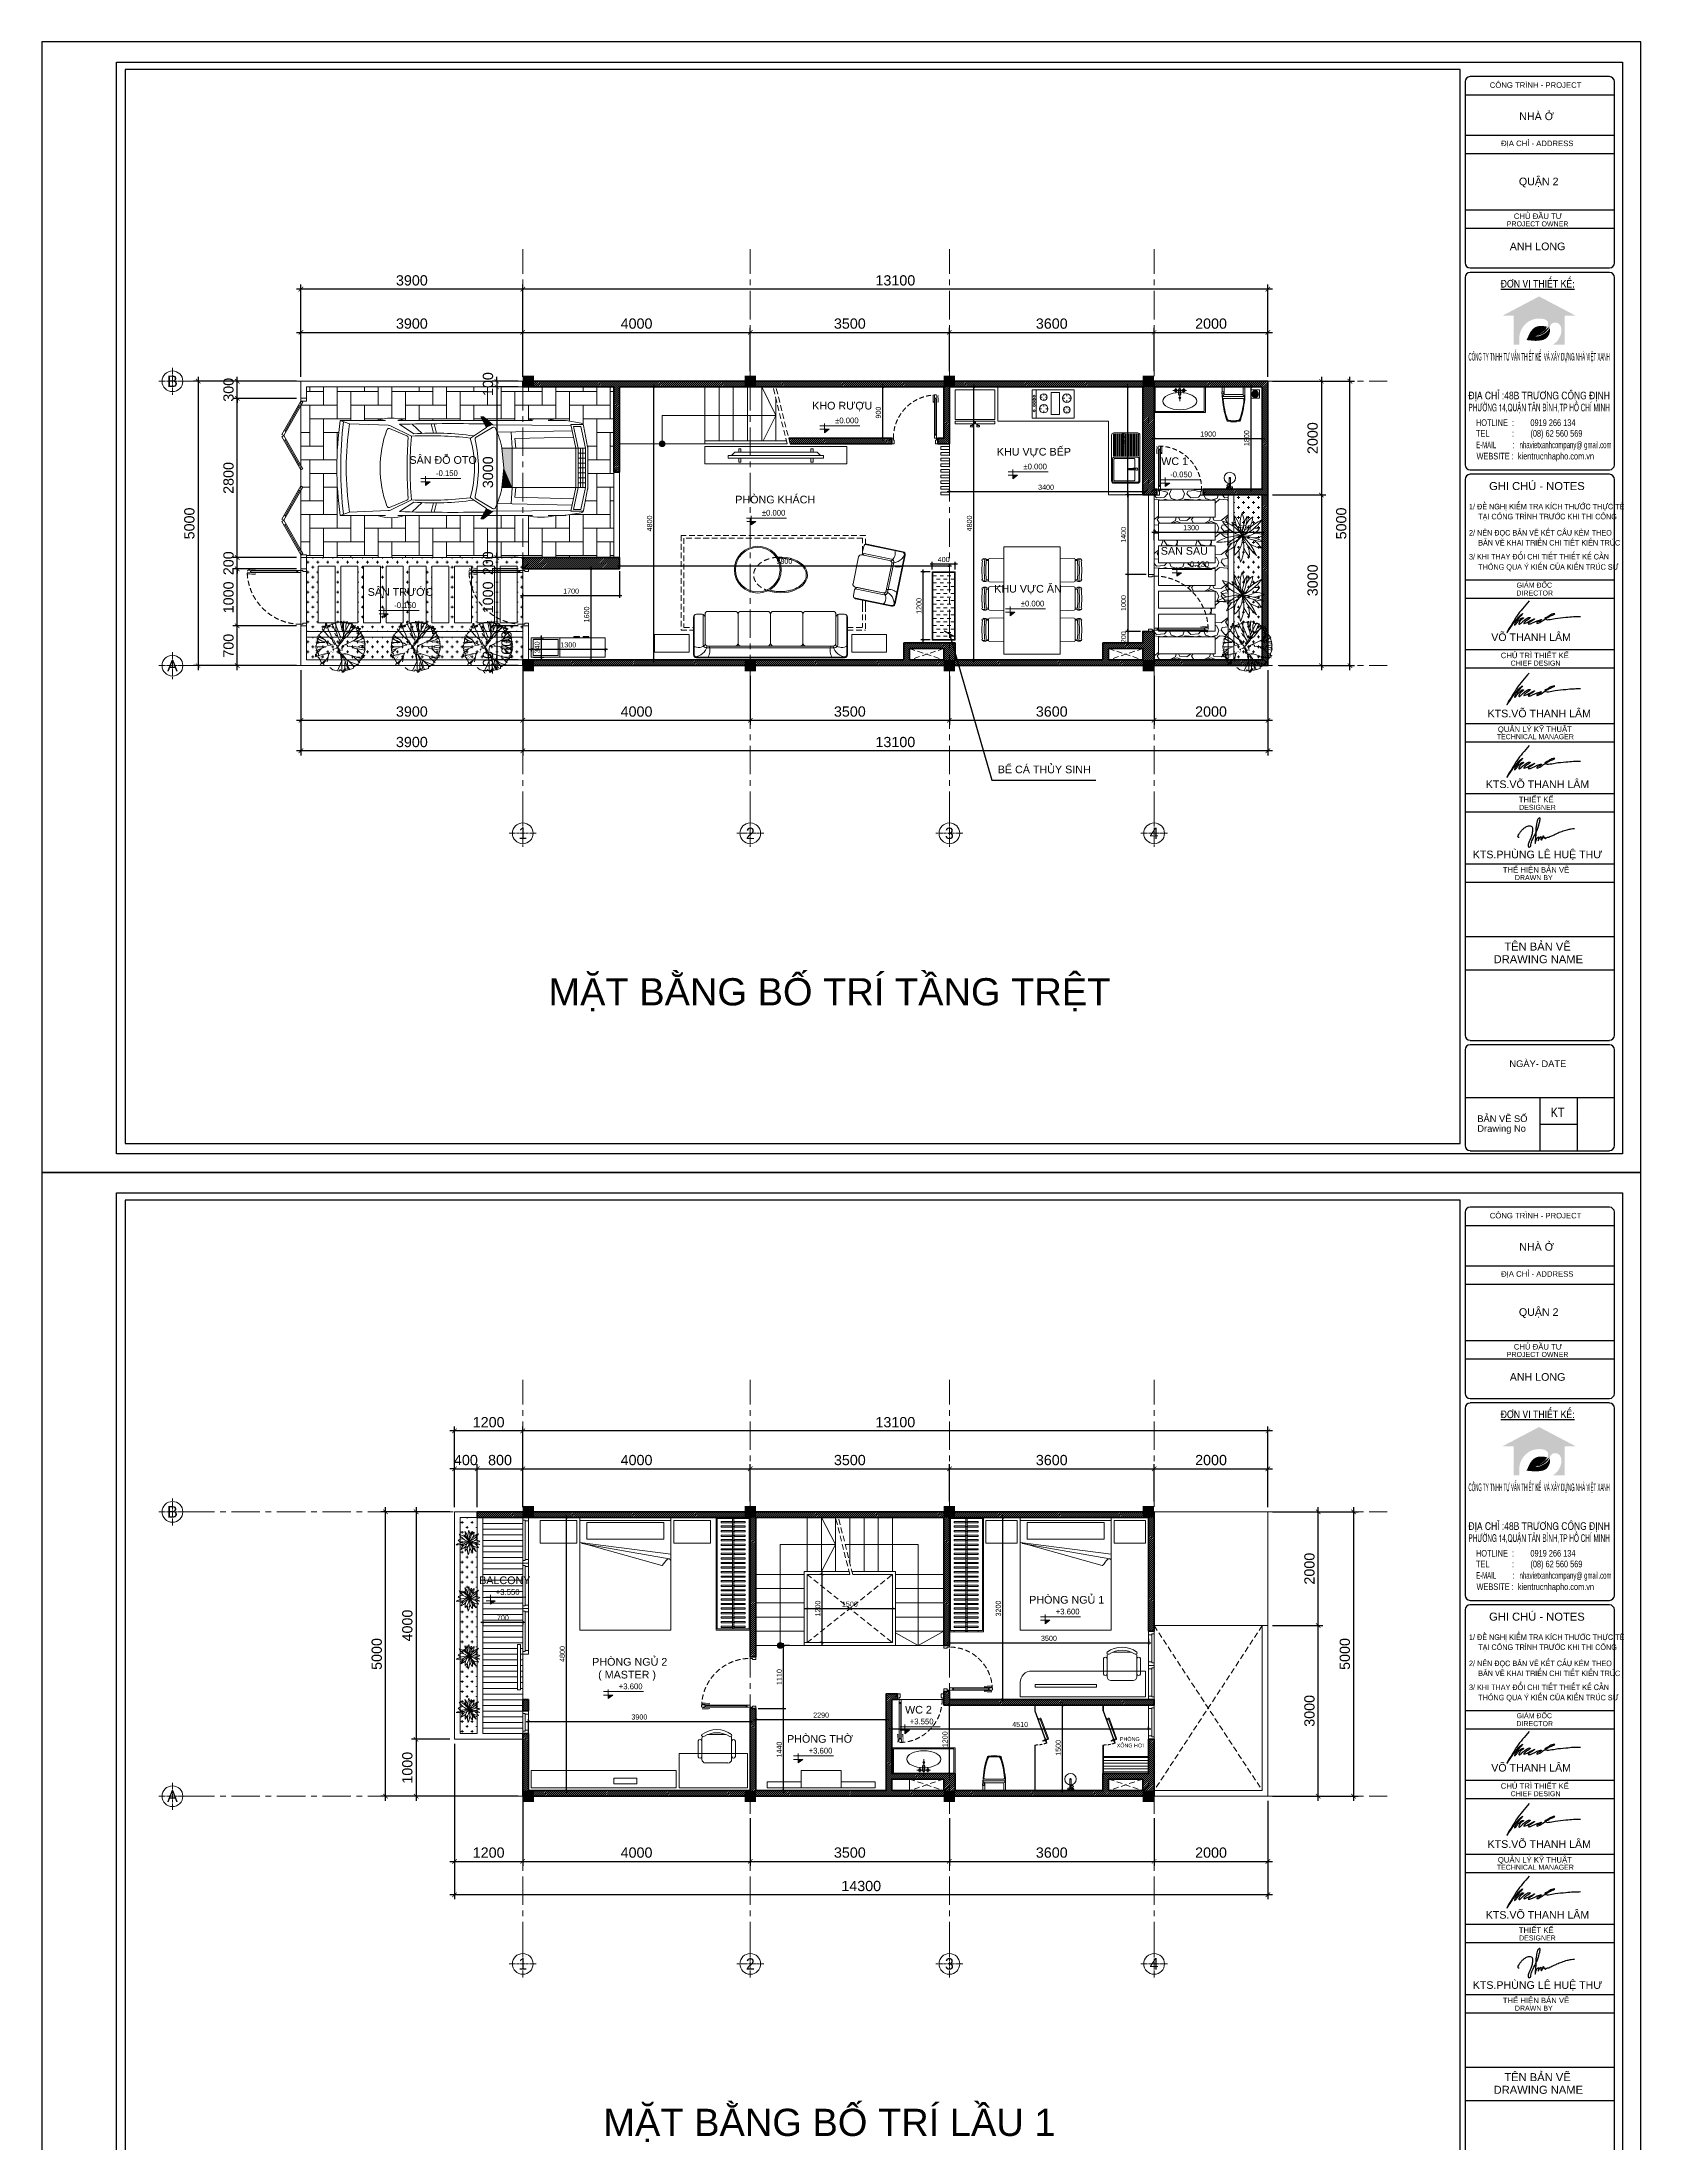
# Model space of a CAD drawing. Header units: inches. Extents: x 1198002 to 1275033, y 93432 to 197262.
# Drawn here: x 1240649 to 1268760, y 136024 to 172947 of the extents above; entities that cross this region are included whole.
import ezdxf
from ezdxf.enums import TextEntityAlignment as Align

# ---------------------------------------------------------------- set-up
doc = ezdxf.new("R2010")
doc.units = ezdxf.units.IN
doc.header["$LTSCALE"] = 100
doc.header["$MEASUREMENT"] = 0
doc.header["$PDMODE"] = 35
doc.linetypes.add('CENTERX2', pattern=[4, 2.5, -0.5, 0.5, -0.5])
doc.linetypes.add('DASHEDX2', pattern=[1.5, 1, -0.5])
for name, color, linetype, lineweight in [('$0$KHCUA', 3, 'Continuous', 20), ('1', 1, 'Continuous', 18), ('1-khung ten', 7, 'Continuous', 30), ('181NT', 181, 'Continuous', 9), ('183', 183, 'Continuous', 5), ('2', 2, 'Continuous', 13), ('3', 3, 'Continuous', 9), ('4', 4, 'Continuous', 35), ('8', 252, 'Continuous', 5), ('8CUA', 8, 'Continuous', 5), ('9GRID', 251, 'CENTERX2', 5), ('9HIDDEN', 251, 'DASHEDX2', 5), ('CAYXANH', 85, 'Continuous', 5), ('DIM', 135, 'Continuous', 9), ('TEXT', 7, 'Continuous', 18)]:
    doc.layers.add(name, color=color, linetype=linetype, lineweight=lineweight)
doc.layers.add('13COLUMB', color=13, linetype='Continuous')
doc.styles.add('$0$GHICHU-C', font='arial.ttf', dxfattribs={"width": 0.7})
doc.styles.add('ATT', font='romans.shx')
doc.styles.add('CVN', font='VHELVEN.TTF')
doc.styles.add('OBAYASHI', font='ARIALN.TTF')
doc.styles.add('VN Helve', font='VHELVEN.TTF')
doc.styles.add('VNI Helve-Condense', font='VHELVCN.TTF')
doc.styles.add('VNI-HELVE', font='VHELVCN.TTF')
doc.styles.add('VNI-HELVE-CON', font='VHELVCN.TTF', dxfattribs={"height": 140})
doc.styles.add('VSIMPLEX', font='VTIMESN.TTF')
doc.dimstyles.new('D100', dxfattribs={"dimscale": 100, "dimtxt": 1.8, "dimasz": 0.8, "dimexe": 0.8, "dimexo": 0.8, "dimgap": 0.6, "dimtad": 1, "dimdec": 0, "dimrnd": 5, "dimzin": 12, "dimdsep": 46, "dimtxsty": 'CVN', "dimblk1": 'ARCHTICK', "dimblk2": 'ARCHTICK', "dimsah": 1, "dimcen": 0.8, "dimdle": 0.8, "dimclrd": 256, "dimclre": 256, "dimclrt": 7, "dimadec": 0, "dimazin": 3, "dimtfac": 1, "dimtdec": 0, "dimtix": 1, "dimtmove": 2, "dimatfit": 3, "dimldrblk": 'ARCHTICK', "dimfxl": 1, "dimtolj": 1, "dimarcsym": 0})
doc.dimstyles.new('D70', dxfattribs={"dimscale": 50, "dimtxt": 1.8, "dimasz": 0.8, "dimexe": 0.8, "dimexo": 0.8, "dimgap": 0.6, "dimtad": 1, "dimdec": 0, "dimrnd": 5, "dimzin": 12, "dimdsep": 46, "dimtxsty": 'CVN', "dimblk1": 'ARCHTICK', "dimblk2": 'ARCHTICK', "dimsah": 1, "dimcen": 0.8, "dimdle": 0.8, "dimclrd": 256, "dimclre": 256, "dimclrt": 7, "dimadec": 0, "dimazin": 3, "dimtfac": 1, "dimtdec": 0, "dimtix": 1, "dimtmove": 2, "dimatfit": 3, "dimldrblk": 'ARCHTICK', "dimfxl": 1, "dimtolj": 1, "dimarcsym": 0})

msp = doc.modelspace()

# ---------------------------------------------------------------- texts
at = {"layer": 'TEXT', "attachment_point": 7, "style": 'OBAYASHI'}
for s, insert, char_height in [('{\\fArial|b0|i0|c0|p34;KHO RƯỢU}', (1254189.6, 166456), 135), ('{\\fArial|b0|i0|c0|p34;KHU VỰC BẾP}', (1257435.1, 165646), 135), ('{\\fArial|b0|i0|c0|p34;SÂN ĐỖ OTO}', (1247108.2, 165528.6), 135), ('{\\fArial|b0|i0|c0|p34;WC 1}', (1260326.1, 165507), 135), ('{\\fArial|b0|i0|c0|p34;PHÒNG KHÁCH}', (1252837.1, 164833), 135), ('{\\fArial|b0|i0|c0|p34;SÂN SAU}', (1260318.2, 163930.6), 135), ('{\\fArial|b0|i0|c0|p34;SÂN TRƯỚC}', (1246374.2, 163207.6), 135), ('{\\fArial|b0|i0|c0|p34;KHU VỰC ĂN}', (1257389.1, 163236.5), 135), ('{\\fArial|b0|i0|c0|p34;BỂ CÁ THỦY SINH}', (1257452, 160087.7), 135), ('{\\fArial|b0|i0|c0|p34;BALCONY}', (1248334.2, 145831), 135), ('{\\fArial|b0|i0|c0|p34;PHÒNG NGỦ 1}', (1258004, 145487.5), 135), ('{\\fArial|b0|i0|c0|p34;PHÒNG NGỦ 2\\P  ( MASTER ) }', (1250321.5, 144133), 135), ('{\\fArial|b0|i0|c0|p34;WC 2}', (1255822, 143555), 135), ('{\\fArial|b0|i0|c0|p34;PHÒNG THỜ}', (1253747.5, 143041.5), 135), ('\\pi1930.5253;{\\fArial|b0|i0|c0|p34;PHÒNG\\P\\pi1848.45248; XÔNG HƠI}', (1257668.6, 142961.4), 67.5)]:
    msp.add_mtext_dynamic_manual_height_columns(s, width=4193.67, gutter_width=1, heights=[0], dxfattribs=dict(at, insert=insert, char_height=char_height))
at = {"layer": 'TEXT', "color": 7, "char_height": 478.647, "attachment_point": 5, "style": 'CVN'}
for s, insert in [('\\A1;M{\\fArial|b0|i0|c0|p34;ẶT BẰNG BỐ TRÍ TẦNG TRỆT}', (1254491.9, 156194.6)), ('\\A1;M{\\fArial|b0|i0|c0|p34;ẶT BẰNG BỐ TRÍ LẦU 1}', (1254491.9, 136315.7))]:
    msp.add_mtext(s, dxfattribs=dict(at, insert=insert))

# ---------------------------------------------------------------- blocks, each defined once
blk = doc.blocks.new('GRIDSIGN')
at = {"color": 9, "linetype": 'CENTERX2'}
for p, q in [((-1300, 0), (1300, 0)), ((0, 1300), (0, -1300))]:
    blk.add_line(p, q, dxfattribs=at)
at = {"color": 9}
blk.add_circle((0, 0), 1000, dxfattribs=at)
blk.add_attdef('A', text='', height=1000).set_placement((0, 0), align=Align.MIDDLE)
blk = doc.blocks.new('ttucx')
at = {"layer": '9GRID', "ltscale": 2}
for p, q in [((1249101, 157775), (1249101, 167807)), ((1253101, 157775), (1253101, 167807)), ((1256601, 157775), (1256601, 167807)), ((1260201, 157775), (1260201, 167807))]:
    blk.add_line(p, q, dxfattribs=at)
for points in [[(1243179, 165486), (1264296, 165486)], [(1243179, 160486), (1264296, 160486)]]:
    blk.add_lwpolyline(points, dxfattribs=at)
at = {"layer": '2'}
ref = blk.add_blockref('GRIDSIGN', (1242942, 165486), dxfattribs=dict(at, xscale=-0.1822500005364418, yscale=0.1822500005364418, zscale=0.1822500005364418))
ref.add_attrib('A', 'B', dxfattribs={"layer": '0', "height": 202, "style": 'CVN'}).set_placement((1242942, 165486), align=Align.MIDDLE)
ref = blk.add_blockref('GRIDSIGN', (1242942, 160486), dxfattribs=dict(at, xscale=-0.1822500005364418, yscale=0.1822500005364418, zscale=0.1822500005364418))
ref.add_attrib('A', 'A', dxfattribs={"layer": '0', "height": 202, "style": 'CVN'}).set_placement((1242942, 160486), align=Align.MIDDLE)
ref = blk.add_blockref('GRIDSIGN', (1249101, 157538), dxfattribs=dict(at, xscale=-0.1822500005364418, yscale=0.1822500005364418, zscale=0.1822500005364418))
ref.add_attrib('A', '1', dxfattribs={"layer": '0', "height": 202, "style": 'CVN'}).set_placement((1249101, 157538), align=Align.MIDDLE)
ref = blk.add_blockref('GRIDSIGN', (1253101, 157538), dxfattribs=dict(at, xscale=-0.1822500005364418, yscale=0.1822500005364418, zscale=0.1822500005364418))
ref.add_attrib('A', '2', dxfattribs={"layer": '0', "height": 202, "style": 'CVN'}).set_placement((1253101, 157538), align=Align.MIDDLE)
ref = blk.add_blockref('GRIDSIGN', (1256601, 157538), dxfattribs=dict(at, xscale=-0.1822500005364418, yscale=0.1822500005364418, zscale=0.1822500005364418))
ref.add_attrib('A', '3', dxfattribs={"layer": '0', "height": 202, "style": 'CVN'}).set_placement((1256601, 157538), align=Align.MIDDLE)
ref = blk.add_blockref('GRIDSIGN', (1260201, 157538), dxfattribs=dict(at, xscale=-0.1822500005364418, yscale=0.1822500005364418, zscale=0.1822500005364418))
ref.add_attrib('A', '4', dxfattribs={"layer": '0', "height": 202, "style": 'CVN'}).set_placement((1260201, 157538), align=Align.MIDDLE)
blk = doc.blocks.new('*U165')
for points in [[(-1081, 0), (-1111, 0), (-1111, 111), (-1061, 111), (-1061, 40), (-1081, 40)], [(-30, 0), (0, 0), (0, 111), (-50, 111), (-50, 40), (-30, 40)]]:
    blk.add_lwpolyline(points, close=True)
blk.add_lwpolyline([(-55, -80), (-70, -80), (-70, 0), (-30, 0), (-30, -80), (-45, -80), (-45, -60), (-55, -60), (-55, -80)])
at = {"layer": '8CUA'}
for p, q in [((-70, -80), (-70, -971)), ((-30, -971), (-30, -80))]:
    blk.add_line(p, q, dxfattribs=at)
at = {"layer": '8CUA', "const_width": 10}
for points in [[(-50, -991), (-50, -60)], [(-80, -1006), (-90, -1006), (-90, -1016), (-80, -1016)], [(-55, -971), (-70, -971), (-70, -1051), (-30, -1051), (-30, -971), (-45, -971), (-45, -991), (-55, -991), (-55, -971)], [(-20, -1006), (-10, -1006), (-10, -1016), (-20, -1016)]]:
    blk.add_lwpolyline(points, dxfattribs=at)
for points in [[(-110, -1041), (-90, -1036), (-90, -891), (-105, -891)], [(10, -1041), (-10, -1036), (-10, -891), (5, -891)]]:
    blk.add_lwpolyline(points, close=True, dxfattribs=at)
at = {"layer": '8CUA'}
for centre, start, end in [((-30, -1011), 143.1301, 216.8699), ((-70, -1011), 323.1301, 36.8699)]:
    blk.add_arc(centre, 50, start, end, dxfattribs=at)
at = {"layer": '9HIDDEN', "lineweight": 5}
blk.add_arc((-30, 0), 1051, 180, 270, dxfattribs=at)
blk = doc.blocks.new('*U166')
for points in [[(-1158, 0), (-1188, 0), (-1188, 119), (-1138, 119), (-1138, 40), (-1158, 40)], [(-30, 0), (0, 0), (0, 119), (-50, 119), (-50, 40), (-30, 40)]]:
    blk.add_lwpolyline(points, close=True)
blk.add_lwpolyline([(-55, -80), (-70, -80), (-70, 0), (-30, 0), (-30, -80), (-45, -80), (-45, -60), (-55, -60), (-55, -80)])
at = {"layer": '8CUA'}
for p, q in [((-70, -80), (-70, -1048)), ((-30, -1048), (-30, -80))]:
    blk.add_line(p, q, dxfattribs=at)
at = {"layer": '8CUA', "const_width": 10}
for points in [[(-50, -1068), (-50, -60)], [(-80, -1083), (-90, -1083), (-90, -1093), (-80, -1093)], [(-55, -1048), (-70, -1048), (-70, -1128), (-30, -1128), (-30, -1048), (-45, -1048), (-45, -1068), (-55, -1068), (-55, -1048)], [(-20, -1083), (-10, -1083), (-10, -1093), (-20, -1093)]]:
    blk.add_lwpolyline(points, dxfattribs=at)
for points in [[(-110, -1118), (-90, -1113), (-90, -968), (-105, -968)], [(10, -1118), (-10, -1113), (-10, -968), (5, -968)]]:
    blk.add_lwpolyline(points, close=True, dxfattribs=at)
at = {"layer": '8CUA'}
for centre, start, end in [((-30, -1088), 143.1301, 216.8699), ((-70, -1088), 323.1301, 36.8699)]:
    blk.add_arc(centre, 50, start, end, dxfattribs=at)
at = {"layer": '9HIDDEN', "lineweight": 5}
blk.add_arc((-30, 0), 1128, 180, 270, dxfattribs=at)
blk = doc.blocks.new('aa')
at = {"layer": '183'}
for p, q in [((4923257, 1036369), (4922737, 1036369)), ((4922737, 1036369), (4922737, 1035669)), ((4923257, 1035669), (4923257, 1036369)), ((4923287, 1036369), (4923337, 1036369)), ((4923287, 1036029), (4923287, 1036369)), ((4923337, 1036369), (4923337, 1036029)), ((4923367, 1036069), (4923367, 1036099)), ((4923367, 1036099), (4923387, 1036099)), ((4923387, 1036099), (4923387, 1036049)), ((4923337, 1036029), (4923287, 1036029)), ((4923287, 1035669), (4923287, 1036009)), ((4923287, 1036009), (4923337, 1036009)), ((4923337, 1036069), (4923367, 1036069)), ((4923387, 1036049), (4923337, 1036049)), ((4923337, 1036009), (4923337, 1035669)), ((4923387, 1035989), (4923337, 1035989)), ((4923337, 1035969), (4923367, 1035969)), ((4923367, 1035969), (4923367, 1035939)), ((4923367, 1035939), (4923387, 1035939)), ((4923387, 1035939), (4923387, 1035989)), ((4922737, 1035669), (4923257, 1035669)), ((4923337, 1035669), (4923287, 1035669))]:
    blk.add_line(p, q, dxfattribs=at)
blk = doc.blocks.new('*U173')
for points in [[(-932, 0), (-962, 0), (-962, 119), (-912, 119), (-912, 40), (-932, 40)], [(-30, 0), (0, 0), (0, 119), (-50, 119), (-50, 40), (-30, 40)]]:
    blk.add_lwpolyline(points, close=True)
blk.add_lwpolyline([(-55, -80), (-70, -80), (-70, 0), (-30, 0), (-30, -80), (-45, -80), (-45, -60), (-55, -60), (-55, -80)])
at = {"layer": '8CUA'}
for p, q in [((-70, -80), (-70, -822)), ((-30, -822), (-30, -80))]:
    blk.add_line(p, q, dxfattribs=at)
at = {"layer": '8CUA', "const_width": 10}
for points in [[(-50, -842), (-50, -60)], [(-80, -857), (-90, -857), (-90, -867), (-80, -867)], [(-55, -822), (-70, -822), (-70, -902), (-30, -902), (-30, -822), (-45, -822), (-45, -842), (-55, -842), (-55, -822)], [(-20, -857), (-10, -857), (-10, -867), (-20, -867)]]:
    blk.add_lwpolyline(points, dxfattribs=at)
for points in [[(-110, -892), (-90, -887), (-90, -742), (-105, -742)], [(10, -892), (-10, -887), (-10, -742), (5, -742)]]:
    blk.add_lwpolyline(points, close=True, dxfattribs=at)
at = {"layer": '8CUA'}
for centre, start, end in [((-30, -862), 143.1301, 216.8699), ((-70, -862), 323.1301, 36.8699)]:
    blk.add_arc(centre, 50, start, end, dxfattribs=at)
at = {"layer": '9HIDDEN', "lineweight": 5}
blk.add_arc((-30, 0), 902, 180, 270, dxfattribs=at)
blk = doc.blocks.new('bon rua')
for p, q in [((943320, 443346), (942930, 443346)), ((943320, 443326), (942930, 443326)), ((943320, 443306), (942930, 443306)), ((943320, 443286), (942930, 443286)), ((943320, 443266), (942930, 443266)), ((943320, 443246), (942930, 443246)), ((943320, 443226), (942930, 443226)), ((943320, 443206), (942930, 443206)), ((943320, 443186), (942930, 443186)), ((943320, 443166), (942930, 443166)), ((943320, 443146), (942930, 443146)), ((943320, 443126), (942930, 443126)), ((943320, 443106), (942930, 443106)), ((943320, 443086), (942930, 443086)), ((943320, 443066), (942930, 443066)), ((943320, 443046), (942930, 443046)), ((943320, 443026), (942930, 443026)), ((943320, 443006), (942930, 443006)), ((943320, 442986), (942930, 442986)), ((943320, 442966), (942930, 442966)), ((943320, 442946), (942930, 442946)), ((943320, 442926), (942930, 442926)), ((943320, 442906), (942930, 442906)), ((943538, 443070), (943528, 442938)), ((943543, 442999), (943528, 442938)), ((943548, 442985), (943548, 443080)), ((943553, 442999), (943568, 442938)), ((943558, 443070), (943568, 442938))]:
    blk.add_line(p, q)
for points in [[(943796, 442919, -0.414214), (943756, 442879), (942950, 442879, -0.414214), (942910, 442919), (942910, 443339, -0.414214), (942950, 443379), (943756, 443379, -0.414214), (943796, 443339)], [(943776, 442919), (943776, 443339, 0.414214), (943756, 443359), (943360, 443359, 0.414214), (943340, 443339), (943340, 442919, 0.414214), (943360, 442899), (943756, 442899, 0.414214)]]:
    blk.add_lwpolyline(points, format="xyb", close=True)
blk.add_lwpolyline([(943530, 442966), (943380, 442966, -0.414214), (943360, 442986), (943360, 443319, -0.414214), (943380, 443339), (943735, 443339, -0.414214), (943755, 443319), (943755, 442986, -0.414214), (943735, 442966), (943565, 442966)], format="xyb")
for centre, radius, start, end in [((943548, 442938), 20, 171.3062, 8.6938), ((943548, 443070), 10, 0, 180), ((943548, 442999), 5, 0, 180)]:
    blk.add_arc(centre, radius, start, end)
for points in [[(943537, 442947), (943531, 442940), (943539, 442957), (943547, 442975)], [(943557, 442947), (943564, 442941), (943556, 442958), (943547, 442975)]]:
    blk.add_open_spline(points, degree=3)
blk = doc.blocks.new('A$C321943A6')
at = {"linetype": 'ByBlock'}
for p, q in [((0, 800), (0, 0)), ((540, 800), (0, 800)), ((540, 0), (540, 800)), ((70, 520), (70, 360)), ((490, 520), (70, 520)), ((96, 660), (128, 660)), ((160, 724), (160, 692)), ((160, 596), (160, 628)), ((224, 660), (192, 660)), ((300, 660), (340, 660)), ((380, 740), (380, 700)), ((380, 580), (380, 620)), ((460, 660), (420, 660)), ((490, 360), (490, 520)), ((0, 80), (540, 80)), ((70, 360), (490, 360)), ((100, 220), (140, 220)), ((180, 300), (180, 260)), ((180, 140), (180, 180)), ((260, 220), (220, 220)), ((336, 220), (368, 220)), ((400, 284), (400, 252)), ((400, 156), (400, 188)), ((464, 220), (432, 220)), ((0, 0), (540, 0))]:
    blk.add_line(p, q, dxfattribs=at)
for centre, radius in [((160, 660), 64), ((380, 660), 80), ((180, 220), 80), ((140, 40), 20), ((240, 40), 20), ((300, 40), 20), ((400, 220), 64), ((360, 40), 20), ((420, 40), 20)]:
    blk.add_circle(centre, radius, dxfattribs=at)
blk = doc.blocks.new('buc vl')
at = {"layer": '183'}
for p, q in [((678244, 82344), (680870, 82344)), ((678274, 82355), (680880, 82355)), ((677538, 82260), (677538, 81949)), ((678148, 82260), (677538, 82260)), ((678148, 81949), (678148, 82260)), ((678223, 81642), (678223, 82304)), ((678234, 81612), (678234, 82294)), ((678396, 81595), (678396, 82131)), ((678427, 82100), (678427, 81591)), ((678447, 82182), (680707, 82182)), ((680676, 82151), (678478, 82151)), ((679007, 81591), (679007, 82100)), ((679577, 82100), (679577, 81591)), ((680147, 82100), (680147, 81591)), ((680147, 81591), (680147, 82100)), ((680676, 82151), (680198, 82151)), ((680727, 81642), (680727, 82100)), ((680727, 81591), (680727, 82100)), ((680758, 82131), (680758, 81595)), ((680921, 82294), (680921, 81612)), ((680931, 82304), (680931, 81642)), ((681006, 81949), (681006, 82260)), ((681006, 82260), (681617, 82260)), ((681617, 82260), (681617, 81949)), ((677538, 81949), (678148, 81949)), ((681617, 81949), (681006, 81949)), ((677208, 80551), (677388, 81411)), ((677396, 81400), (677220, 80559)), ((677447, 81450), (678080, 81318)), ((677454, 81438), (678107, 81302)), ((677578, 81250), (678090, 81143)), ((678118, 81259), (678098, 81162)), ((678376, 81591), (678274, 81591)), ((678478, 81540), (678956, 81540)), ((679048, 81540), (679526, 81540)), ((679628, 81540), (680096, 81540)), ((680198, 81540), (680676, 81540)), ((680880, 81591), (680778, 81591)), ((677519, 81211), (677409, 80682)), ((677542, 81176), (677444, 80706)), ((677542, 81176), (677444, 80706)), ((678039, 81123), (677601, 81215)), ((678088, 81113), (677601, 81215)), ((678028, 80584), (678126, 81054)), ((678041, 81123), (678041, 81123)), ((677259, 80500), (677911, 80364)), ((677447, 80624), (677959, 80517)), ((677969, 80545), (677482, 80647)), ((677939, 80399), (677959, 80496)), ((677958, 80547), (677958, 80521)), ((677247, 80492), (677880, 80360))]:
    blk.add_line(p, q, dxfattribs=at)
for radius in [412, 392]:
    blk.add_circle((679800, 80808), radius, dxfattribs=at)
for centre, radius, start, end in [((678274, 82304), 50.9, 90, 180), ((678285, 82294), 50.9, 90, 180), ((678242, 82106), 236, 10.9127, 90.1713), ((678299, 82231), 228, 339.3884, 32.8144), ((680869, 82231), 228, 147.1856, 200.6116), ((680926, 82106), 236, 93.0298, 169.7658), ((680870, 82294), 50.9, 0, 90), ((680880, 82304), 50.9, 0, 90), ((678326, 82010), 165, 47.3819, 128.2682), ((678447, 82131), 50.9, 90, 180), ((678478, 82100), 50.9, 90, 180), ((678956, 82100), 50.9, 0, 90), ((679058, 82100), 50.9, 90, 180), ((679526, 82100), 50.9, 0, 90), ((679628, 82100), 50.9, 90, 180), ((680096, 82100), 50.9, 0, 90), ((680198, 82100), 50.9, 90, 180), ((680676, 82100), 50.9, 0, 90), ((680676, 82100), 50.9, 0, 90), ((680707, 82131), 50.9, 0, 90), ((680842, 82010), 165, 57.5107, 136.7067), ((678274, 81642), 50.9, 180, 270), ((678376, 81642), 50.9, 270, 0), ((680778, 81642), 50.9, 180, 270), ((680880, 81642), 50.9, 270, 0), ((677437, 81401), 49.7, 78.2212, 168.2212), ((677444, 81390), 49.7, 78.2212, 168.2212), ((677635, 81406), 231, 171.251, 247.987), ((677568, 81201), 49.7, 78.2212, 168.2212), ((677710, 81306), 161, 135.7319, 214.9279), ((678070, 81269), 49.7, 348.2212, 78.2212), ((678478, 81591), 50.9, 180, 270), ((678956, 81591), 50.9, 270, 0), ((679058, 81591), 50.9, 180, 270), ((679526, 81591), 50.9, 270, 0), ((679628, 81591), 50.9, 180, 270), ((680096, 81591), 50.9, 270, 0), ((680198, 81591), 50.9, 180, 270), ((680676, 81591), 50.9, 270, 0), ((677504, 81376), 223, 225.4068, 278.8328), ((677591, 81166), 49.7, 78.2212, 168.2212), ((677591, 81166), 49.7, 78.2212, 168.2212), ((677591, 81166), 49.7, 78.2212, 168.2212), ((678049, 81172), 49.7, 258.2212, 348.2212), ((678078, 81064), 49.7, 348.2212, 78.2212), ((677257, 80541), 49.7, 168.2212, 258.2212), ((677437, 80458), 231, 88.4555, 165.1915), ((677269, 80549), 49.7, 168.2212, 258.2212), ((677329, 80537), 223, 57.6096, 111.0357), ((677546, 80519), 161, 121.5145, 200.7105), ((677457, 80672), 49.7, 168.2212, 258.2212), ((677493, 80695), 49.7, 168.2212, 258.2212), ((677911, 80507), 49.7, 348.2212, 78.2212), ((677980, 80594), 49.7, 258.2212, 348.2212), ((677890, 80409), 49.7, 258.2212, 348.2212)]:
    blk.add_arc(centre, radius, start, end, dxfattribs=at)
blk.add_ellipse((679400, 80900), major_axis=(474, 0), ratio=0.662811, start_param=1.089113, end_param=4.820656, dxfattribs=at)
blk.add_open_spline([(679595, 81165), (679589, 81167), (679583, 81169), (679556, 81176), (679534, 81181), (679489, 81188), (679467, 81191), (679420, 81194), (679397, 81194), (679351, 81192), (679328, 81190), (679283, 81184), (679260, 81180), (679217, 81169), (679196, 81162), (679156, 81148), (679137, 81139), (679101, 81120), (679084, 81110), (679052, 81088), (679038, 81077), (679013, 81052), (679001, 81039), (678982, 81013), (678973, 80999), (678960, 80972), (678955, 80958), (678949, 80929), (678947, 80915), (678947, 80887), (678949, 80872), (678955, 80844), (678960, 80830), (678973, 80802), (678981, 80789), (679000, 80762), (679012, 80749), (679037, 80725), (679051, 80713), (679082, 80691), (679099, 80681), (679135, 80662), (679154, 80654), (679194, 80639), (679215, 80632), (679258, 80621), (679281, 80617), (679326, 80610), (679349, 80608), (679395, 80606), (679417, 80607), (679440, 80608)], degree=3, knots=[1.133758, 1.133758, 1.133758, 1.133758, 1.174512, 1.174512, 1.325661, 1.325661, 1.47681, 1.47681, 1.627959, 1.627959, 1.779108, 1.779108, 1.930257, 1.930257, 2.081406, 2.081406, 2.232555, 2.232555, 2.383704, 2.383704, 2.534854, 2.534854, 2.686003, 2.686003, 2.837152, 2.837152, 2.988301, 2.988301, 3.13945, 3.13945, 3.290599, 3.290599, 3.441748, 3.441748, 3.592897, 3.592897, 3.744046, 3.744046, 3.895195, 3.895195, 4.046344, 4.046344, 4.197493, 4.197493, 4.348642, 4.348642, 4.499791, 4.499791, 4.65094, 4.65094, 4.798431, 4.798431, 4.798431, 4.798431], dxfattribs=at)
at = {"layer": '9HIDDEN'}
for p, q in [((677908, 81448), (677908, 81874)), ((678223, 81874), (677908, 81874)), ((677958, 81448), (677958, 81824)), ((678223, 81824), (677958, 81824)), ((677908, 81448), (677908, 81354)), ((677958, 81448), (677958, 81343)), ((677958, 80521), (677958, 80547)), ((677908, 80365), (677908, 80206)), ((677908, 80206), (681150, 80206)), ((677958, 80492), (677958, 80256)), ((677958, 80256), (681100, 80256))]:
    blk.add_line(p, q, dxfattribs=at)
for points in [[(681150, 80206), (681150, 81874), (680931, 81874)], [(681100, 80256), (681100, 81824), (680931, 81824)]]:
    blk.add_lwpolyline(points, dxfattribs=at)
blk.add_ellipse((679400, 80900), major_axis=(474, 0), ratio=0.662811, start_param=-1.462529, end_param=1.089113, dxfattribs=at)
blk = doc.blocks.new('AJHAEQFHI')
at = {"layer": '183'}
for p, q in [((832314, 151103), (832318, 151127)), ((832314, 151103), (832324, 151100)), ((832368, 151127), (832318, 151127)), ((832340, 151127), (832344, 151138)), ((832382, 151137), (832344, 151138)), ((832429, 151104), (832391, 151104)), ((832429, 151122), (832394, 151126)), ((832429, 151122), (832429, 150936)), ((832449, 151142), (832697, 151149)), ((832698, 149457), (832698, 151347)), ((832698, 151347), (833688, 151347)), ((833688, 151347), (833688, 149457)), ((833938, 151142), (833689, 151149)), ((833957, 151122), (833992, 151126)), ((833957, 151122), (833957, 150936)), ((833957, 151104), (833995, 151104)), ((834004, 151137), (834043, 151138)), ((834018, 151127), (834068, 151127)), ((834046, 151127), (834043, 151138)), ((834072, 151103), (834063, 151100)), ((834072, 151103), (834068, 151127)), ((832314, 150769), (832324, 150773)), ((832314, 150769), (832318, 150746)), ((832368, 150746), (832318, 150746)), ((832340, 150746), (832344, 150734)), ((832382, 150735), (832344, 150734)), ((832429, 150768), (832391, 150769)), ((832429, 150750), (832394, 150747)), ((832429, 150750), (832429, 150936)), ((832449, 150730), (832698, 150723)), ((833938, 150730), (833688, 150723)), ((833957, 150750), (833957, 150936)), ((833957, 150768), (833995, 150769)), ((833957, 150750), (833992, 150747)), ((834004, 150735), (834043, 150734)), ((834018, 150746), (834068, 150746)), ((834046, 150746), (834043, 150734)), ((834072, 150769), (834063, 150773)), ((834072, 150769), (834068, 150746)), ((832314, 150603), (832318, 150627)), ((832314, 150603), (832324, 150600)), ((832368, 150627), (832318, 150627)), ((832340, 150627), (832344, 150638)), ((832382, 150637), (832344, 150638)), ((832429, 150604), (832391, 150604)), ((832429, 150622), (832394, 150626)), ((832429, 150622), (832429, 150436)), ((832429, 150250), (832429, 150436)), ((832449, 150642), (832697, 150649)), ((833938, 150642), (833689, 150649)), ((833957, 150622), (833992, 150626)), ((833957, 150622), (833957, 150436)), ((833957, 150604), (833995, 150604)), ((833957, 150250), (833957, 150436)), ((834004, 150637), (834043, 150638)), ((834018, 150627), (834068, 150627)), ((834046, 150627), (834043, 150638)), ((834072, 150603), (834063, 150600)), ((834072, 150603), (834068, 150627)), ((832314, 150269), (832324, 150273)), ((832314, 150269), (832318, 150246)), ((832314, 150054), (832318, 150077)), ((832314, 150054), (832324, 150051)), ((832368, 150246), (832318, 150246)), ((832368, 150077), (832318, 150077)), ((832340, 150246), (832344, 150234)), ((832340, 150078), (832344, 150089)), ((832382, 150235), (832344, 150234)), ((832382, 150088), (832344, 150089)), ((832429, 150268), (832391, 150269)), ((832429, 150055), (832391, 150054)), ((832429, 150250), (832394, 150247)), ((832429, 150073), (832394, 150076)), ((832429, 150073), (832429, 149887)), ((832449, 150230), (832698, 150223)), ((832449, 150093), (832697, 150100)), ((833938, 150230), (833688, 150223)), ((833938, 150093), (833689, 150100)), ((833957, 150268), (833995, 150269)), ((833957, 150250), (833992, 150247)), ((833957, 150073), (833992, 150076)), ((833957, 150073), (833957, 149887)), ((833957, 150055), (833995, 150054)), ((834004, 150235), (834043, 150234)), ((834004, 150088), (834043, 150089)), ((834018, 150246), (834068, 150246)), ((834018, 150077), (834068, 150077)), ((834046, 150246), (834043, 150234)), ((834046, 150078), (834043, 150089)), ((834072, 150269), (834063, 150273)), ((834072, 150054), (834063, 150051)), ((834072, 150269), (834068, 150246)), ((834072, 150054), (834068, 150077)), ((832314, 149720), (832324, 149723)), ((832314, 149720), (832318, 149697)), ((832368, 149697), (832318, 149697)), ((832340, 149696), (832344, 149685)), ((832382, 149686), (832344, 149685)), ((832429, 149719), (832391, 149720)), ((832429, 149701), (832394, 149698)), ((832429, 149701), (832429, 149887)), ((832449, 149681), (832698, 149674)), ((833938, 149681), (833688, 149674)), ((833957, 149701), (833957, 149887)), ((833957, 149719), (833995, 149720)), ((833957, 149701), (833992, 149698)), ((834004, 149686), (834043, 149685)), ((834018, 149697), (834068, 149697)), ((834046, 149696), (834043, 149685)), ((834072, 149720), (834063, 149723)), ((834072, 149720), (834068, 149697)), ((833688, 149457), (832698, 149457))]:
    blk.add_line(p, q, dxfattribs=at)
for centre, radius, start, end in [((833780, 150939), 1465, 173.7002, 180.1085), ((833770, 150936), 1415, 172.267, 180), ((833782, 150936), 1400, 173.1344, 180), ((832730, 151484), 491, 224.9395, 226.9125), ((832449, 151122), 20, 91.6366, 180), ((833937, 151122), 20, 0, 88.3634), ((833657, 151484), 491, 313.0875, 315.0605), ((832604, 150936), 1400, 0, 6.8656), ((832616, 150936), 1415, 0, 7.733), ((832606, 150939), 1465, 359.8915, 6.2998), ((833780, 150934), 1465, 179.8915, 186.2998), ((833770, 150936), 1415, 180, 187.733), ((833782, 150936), 1400, 180, 186.8656), ((832730, 150388), 491, 133.0875, 135.0605), ((832449, 150750), 20, 180, 268.3634), ((833937, 150750), 20, 271.6366, 0), ((833657, 150388), 491, 44.9395, 46.9125), ((832604, 150936), 1400, 353.1344, 0), ((832616, 150936), 1415, 352.267, 0), ((832606, 150934), 1465, 353.7002, 0.1085), ((833780, 150439), 1465, 173.7002, 180.1085), ((833780, 150434), 1465, 179.8915, 186.2998), ((833770, 150436), 1415, 172.267, 180), ((833770, 150436), 1415, 180, 187.733), ((833782, 150436), 1400, 173.1344, 180), ((833782, 150436), 1400, 180, 186.8656), ((832730, 150984), 491, 224.9395, 226.9125), ((832449, 150622), 20, 91.6366, 180), ((833937, 150622), 20, 0, 88.3634), ((833657, 150984), 491, 313.0875, 315.0605), ((832604, 150436), 1400, 0, 6.8656), ((832604, 150436), 1400, 353.1344, 0), ((832616, 150436), 1415, 0, 7.733), ((832616, 150436), 1415, 352.267, 0), ((832606, 150439), 1465, 359.8915, 6.2998), ((832606, 150434), 1465, 353.7002, 0.1085), ((833780, 149890), 1465, 173.7002, 180.1085), ((833770, 149887), 1415, 172.267, 180), ((833782, 149887), 1400, 173.1344, 180), ((832730, 149888), 491, 133.0875, 135.0605), ((832730, 150435), 491, 224.9395, 226.9125), ((832449, 150250), 20, 180, 268.3634), ((832449, 150073), 20, 91.6366, 180), ((833937, 150250), 20, 271.6366, 0), ((833937, 150073), 20, 0, 88.3634), ((833657, 149888), 491, 44.9395, 46.9125), ((833657, 150435), 491, 313.0875, 315.0605), ((832604, 149887), 1400, 0, 6.8656), ((832616, 149887), 1415, 0, 7.733), ((832606, 149890), 1465, 359.8915, 6.2998), ((833780, 149884), 1465, 179.8915, 186.2998), ((833770, 149887), 1415, 180, 187.733), ((833782, 149887), 1400, 180, 186.8656), ((832730, 149339), 491, 133.0875, 135.0605), ((832449, 149701), 20, 180, 268.3634), ((833937, 149701), 20, 271.6366, 0), ((833657, 149339), 491, 44.9395, 46.9125), ((832604, 149887), 1400, 353.1344, 0), ((832616, 149887), 1415, 352.267, 0), ((832606, 149884), 1465, 353.7002, 0.1085)]:
    blk.add_arc(centre, radius, start, end, dxfattribs=at)
blk = doc.blocks.new('*U175')
for points in [[(30, 0), (0, 0), (0, 119), (50, 119), (50, 40), (30, 40)], [(932, 0), (962, 0), (962, 119), (912, 119), (912, 40), (932, 40)]]:
    blk.add_lwpolyline(points, close=True)
blk.add_lwpolyline([(55, -80), (70, -80), (70, 0), (30, 0), (30, -80), (45, -80), (45, -60), (55, -60), (55, -80)])
at = {"layer": '8CUA'}
for p, q in [((30, -822), (30, -80)), ((70, -80), (70, -822))]:
    blk.add_line(p, q, dxfattribs=at)
at = {"layer": '8CUA', "const_width": 10}
for points in [[(50, -842), (50, -60)], [(20, -857), (10, -857), (10, -867), (20, -867)], [(55, -822), (70, -822), (70, -902), (30, -902), (30, -822), (45, -822), (45, -842), (55, -842), (55, -822)], [(80, -857), (90, -857), (90, -867), (80, -867)]]:
    blk.add_lwpolyline(points, dxfattribs=at)
for points in [[(-10, -892), (10, -887), (10, -742), (-5, -742)], [(110, -892), (90, -887), (90, -742), (105, -742)]]:
    blk.add_lwpolyline(points, close=True, dxfattribs=at)
at = {"layer": '8CUA'}
for centre, start, end in [((70, -862), 143.1301, 216.8699), ((30, -862), 323.1301, 36.8699)]:
    blk.add_arc(centre, 50, start, end, dxfattribs=at)
at = {"layer": '9HIDDEN', "lineweight": 5}
blk.add_arc((30, 0), 902, 270, 0, dxfattribs=at)
blk = doc.blocks.new('THU NUOC')
at = {"layer": '183'}
blk.add_lwpolyline([(-150, -150), (-150, 0), (0, 0), (0, -150)], close=True, dxfattribs=at)
for points in [[(-86, -75), (-117, -75)], [(-86, -75), (-117, -75)], [(-85, -70), (-113, -57)], [(-85, -70), (-113, -57)], [(-85, -80), (-113, -93)], [(-85, -80), (-113, -93)], [(-82, -67), (-101, -42)], [(-82, -67), (-101, -42)], [(-82, -83), (-101, -108)], [(-82, -83), (-101, -108)], [(-77, -65), (-84, -34)], [(-77, -65), (-84, -34)], [(-77, -85), (-84, -116)], [(-77, -85), (-84, -116)], [(-73, -65), (-66, -34)], [(-73, -65), (-66, -34)], [(-73, -85), (-66, -116)], [(-73, -85), (-66, -116)], [(-68, -67), (-49, -42)], [(-68, -67), (-49, -42)], [(-68, -83), (-49, -108)], [(-68, -83), (-49, -108)], [(-65, -70), (-37, -57)], [(-65, -70), (-37, -57)], [(-65, -80), (-37, -93)], [(-65, -80), (-37, -93)], [(-64, -75), (-33, -75)], [(-64, -75), (-33, -75)]]:
    blk.add_lwpolyline(points, dxfattribs=at)
for radius in [58.9, 10.7]:
    blk.add_circle((-75, -75), radius, dxfattribs=at)
for centre, start, end in [((-117, -65), 64.2857, 270), ((-117, -85), 90, 295.7143), ((-109, -48), 38.5714, 244.2857), ((-109, -102), 115.7143, 321.4286), ((-94, -36), 12.8571, 218.5714), ((-94, -114), 141.4286, 347.1429), ((-75, -32), 347.1429, 192.8571), ((-75, -118), 167.1429, 12.8571), ((-56, -36), 321.4286, 167.1429), ((-56, -114), 192.8571, 38.5714), ((-41, -48), 295.7143, 141.4286), ((-41, -102), 218.5714, 64.2857), ((-33, -65), 270, 115.7143), ((-33, -85), 244.2857, 90)]:
    blk.add_arc(centre, 9.64, start, end, dxfattribs=at)
blk = doc.blocks.new('fjafafjfla wc')
at = {"layer": '183'}
for p, q in [((24618, 75225), (24418, 75225)), ((24618, 75205), (24418, 75205)), ((24543, 75225), (24558, 75225)), ((24543, 75205), (24577, 75205)), ((24569, 75221), (24551, 75220)), ((24587, 75208), (24551, 75210)), ((24577, 75257), (24577, 75235)), ((24577, 75209), (24577, 75172)), ((24582, 75262), (24582, 75262)), ((24582, 75245), (24582, 75260)), ((24592, 75167), (24582, 75167)), ((24587, 75245), (24587, 75260)), ((24595, 75225), (24618, 75225)), ((24595, 75205), (24618, 75205)), ((24597, 75230), (24597, 75225)), ((24597, 75205), (24597, 75172)), ((24599, 75185), (24602, 75185)), ((24599, 75181), (24602, 75181)), ((24599, 75174), (24602, 75174)), ((24599, 75170), (24602, 75170)), ((24604, 75183), (24613, 75183)), ((24604, 75160), (24604, 75183)), ((24604, 75160), (24613, 75160)), ((24605, 75170), (24611, 75170)), ((24608, 75245), (24608, 75260)), ((24610, 75270), (24613, 75270)), ((24614, 75280), (24613, 75272)), ((24613, 75272), (24613, 75264)), ((24613, 75245), (24613, 75260)), ((24614, 75249), (24613, 75255)), ((24613, 75157), (24613, 75183)), ((24614, 75180), (24613, 75172)), ((24614, 75149), (24613, 75157)), ((24614, 75280), (24618, 75280)), ((24614, 75280), (24614, 75249)), ((24614, 75249), (24618, 75249)), ((24614, 75180), (24618, 75180)), ((24614, 75149), (24614, 75180)), ((24614, 75149), (24618, 75149)), ((24618, 75205), (24618, 75225))]:
    blk.add_line(p, q, dxfattribs=at)
for centre, radius in [((24418, 75215), 100), ((24418, 75215), 10), ((24598, 75253), 6.6)]:
    blk.add_circle(centre, radius, dxfattribs=at)
for centre, radius, start, end in [((24535, 75193), 38.3, 64.9801, 93.3008), ((24543, 75215), 10, 90, 270), ((24542, 75188), 40.7, 75.87, 98.8554), ((24552, 75215), 5.09, 92.1824, 267.8107), ((24585, 75278), 38.3, 205.8659, 234.1866), ((24322, 74644), 627, 65.1671, 68.5242), ((24592, 75274), 40.7, 200.3112, 223.2966), ((24960, 75731), 627, 230.6425, 233.9996), ((24582, 75257), 5, 90, 180), ((24582, 75172), 5, 180, 270), ((24587, 75215), 10.3, 216.2997, 294.839), ((24598, 75260), 15.4, 0, 180), ((24598, 75245), 15.4, 180, 0), ((24595, 75215), 10, 90, 270), ((24598, 75260), 10.4, 0, 180), ((24598, 75245), 10.4, 180, 0), ((24592, 75172), 5, 270, 0), ((24599, 75183), 1.92, 102.6804, 257.3196), ((24603, 75177), 5.44, 136.3972, 223.6028), ((24599, 75172), 1.92, 102.6804, 257.3196), ((24602, 75183), 1.92, 282.6804, 77.3196), ((24598, 75177), 5.44, 316.3972, 43.6028), ((24602, 75172), 1.92, 282.6804, 77.3196), ((24604, 75215), 10, 270, 90)]:
    blk.add_arc(centre, radius, start, end, dxfattribs=at)
blk.add_ellipse((24541, 75246), major_axis=(-10.2, -17.4), ratio=0.513895, start_param=2.742688, end_param=6.68209, dxfattribs=at)
blk = doc.blocks.new('A$C04183DFA')
at = {"layer": '183'}
blk.add_lwpolyline([(950, 50), (950, 500), (50, 500), (50, 50)], dxfattribs=at)
at = {"layer": '183', "extrusion": (0, 0, -1)}
blk.add_ellipse((500, 300), major_axis=(300, 0), ratio=0.5, start_param=1.570796326794899, end_param=7.853981633974485, dxfattribs=at)
at = {"layer": '8'}
for p, q in [((480, 100), (480, 180)), ((520, 180), (520, 100))]:
    blk.add_line(p, q, dxfattribs=at)
for points in [[(930, 50), (930, 480), (70, 480), (70, 50)], [(380, 110), (620, 110)], [(430, 150), (430, 70)], [(500, 300), (500, 0)], [(570, 150), (570, 70)]]:
    blk.add_lwpolyline(points, dxfattribs=at)
for centre, radius in [((430, 110), 25), ((500, 242), 17.5), ((570, 110), 25)]:
    blk.add_circle(centre, radius, dxfattribs=at)
for centre, start, end in [((500, 180), 0, 180), ((500, 100), 180, 0)]:
    blk.add_arc(centre, 20, start, end, dxfattribs=at)
blk = doc.blocks.new('SITWC')
at = {"linetype": 'Continuous'}
for p, q in [((227, 0), (-227, 0)), ((-198, 0), (-198, -141)), ((198, 0), (198, -141)), ((-237, -10), (-237, -190)), ((227, -200), (-227, -200)), ((-202, -163), (-223, -184)), ((194, -239), (-194, -239)), ((178, -161), (-178, -161)), ((202, -163), (223, -184)), ((206, -112), (206, -133)), ((236, -103), (215, -103)), ((236, -142), (215, -142)), ((237, -10), (237, -103)), ((237, -142), (237, -190)), ((245, -112), (245, -133))]:
    blk.add_line(p, q, dxfattribs=at)
for centre, radius, start, end in [((1883, -60), 2125, 183.5006, 197.5595), ((-227, -10), 10, 90, 180), ((-227, -190), 10, 180, 270), ((1531, -103), 1763, 183.1543, 199.2994), ((-194, -262), 22.5, 90, 184.6246), ((1485, -110), 1709, 185.1407, 199.4355), ((-178, -141), 20, 180, 270), ((-1485, -110), 1709, 340.5723, 354.859), ((-1531, -103), 1763, 340.7006, 356.8457), ((-1883, -60), 2125, 342.4436, 356.4993), ((178, -141), 20, 270, 0), ((194, -262), 22.5, 355.3754, 90), ((215, -112), 9, 90, 180), ((215, -133), 9, 180, 270), ((227, -10), 10, 0, 90), ((227, -190), 10, 270, 0), ((236, -112), 9, 0, 90), ((236, -133), 9, 270, 0), ((-121, -695), 22.5, 196.1273, 256.9622), ((-111, -679), 22.5, 197.6554, 257.5059), ((-105, -672), 22.5, 197.536, 258.2627), ((0, -174), 557, 256.9622, 283.1006), ((0, -177), 536, 257.5059, 282.4941), ((-1, -171), 535, 258.2627, 281.8995), ((105, -672), 22.5, 281.8995, 342.4723), ((111, -679), 22.5, 282.4941, 342.3446), ((121, -695), 22.5, 283.1006, 343.8758)]:
    blk.add_arc(centre, radius, start, end, dxfattribs=at)
blk = doc.blocks.new('*U176')
for points in [[(30, 0), (0, 0), (0, 111), (50, 111), (50, 40), (30, 40)], [(981, 0), (1011, 0), (1011, 111), (961, 111), (961, 40), (981, 40)]]:
    blk.add_lwpolyline(points, close=True)
blk.add_lwpolyline([(55, -80), (70, -80), (70, 0), (30, 0), (30, -80), (45, -80), (45, -60), (55, -60), (55, -80)])
at = {"layer": '8CUA'}
for p, q in [((30, -871), (30, -80)), ((70, -80), (70, -871))]:
    blk.add_line(p, q, dxfattribs=at)
at = {"layer": '8CUA', "const_width": 10}
for points in [[(50, -891), (50, -60)], [(20, -906), (10, -906), (10, -916), (20, -916)], [(55, -871), (70, -871), (70, -951), (30, -951), (30, -871), (45, -871), (45, -891), (55, -891), (55, -871)], [(80, -906), (90, -906), (90, -916), (80, -916)]]:
    blk.add_lwpolyline(points, dxfattribs=at)
for points in [[(-10, -941), (10, -936), (10, -791), (-5, -791)], [(110, -941), (90, -936), (90, -791), (105, -791)]]:
    blk.add_lwpolyline(points, close=True, dxfattribs=at)
at = {"layer": '8CUA'}
for centre, start, end in [((70, -911), 143.1301, 216.8699), ((30, -911), 323.1301, 36.8699)]:
    blk.add_arc(centre, 50, start, end, dxfattribs=at)
at = {"layer": '9HIDDEN', "lineweight": 5}
blk.add_arc((30, 0), 951, 270, 0, dxfattribs=at)
blk = doc.blocks.new('*U177')
for points in [[(30, 0), (0, 0), (0, 111), (50, 111), (50, 40), (30, 40)], [(870, 0), (900, 0), (900, 111), (850, 111), (850, 40), (870, 40)]]:
    blk.add_lwpolyline(points, close=True)
blk.add_lwpolyline([(55, -80), (70, -80), (70, 0), (30, 0), (30, -80), (45, -80), (45, -60), (55, -60), (55, -80)])
at = {"layer": '8CUA'}
for p, q in [((30, -760), (30, -80)), ((70, -80), (70, -760))]:
    blk.add_line(p, q, dxfattribs=at)
at = {"layer": '8CUA', "const_width": 10}
for points in [[(50, -780), (50, -60)], [(20, -795), (10, -795), (10, -805), (20, -805)], [(55, -760), (70, -760), (70, -840), (30, -840), (30, -760), (45, -760), (45, -780), (55, -780), (55, -760)], [(80, -795), (90, -795), (90, -805), (80, -805)]]:
    blk.add_lwpolyline(points, dxfattribs=at)
for points in [[(-10, -830), (10, -825), (10, -680), (-5, -680)], [(110, -830), (90, -825), (90, -680), (105, -680)]]:
    blk.add_lwpolyline(points, close=True, dxfattribs=at)
at = {"layer": '8CUA'}
for centre, start, end in [((70, -800), 143.1301, 216.8699), ((30, -800), 323.1301, 36.8699)]:
    blk.add_arc(centre, 50, start, end, dxfattribs=at)
at = {"layer": '9HIDDEN', "lineweight": 5}
blk.add_arc((30, 0), 840, 270, 0, dxfattribs=at)
blk = doc.blocks.new('*U178')
for points in [[(50, 0), (635, 338), (655, 303), (70, -35)], [(1259, 0), (675, 338), (655, 303), (1239, -35)], [(1541, 0), (2125, 338), (2145, 303), (1561, -35)], [(2750, 0), (2165, 338), (2145, 303), (2730, -35)]]:
    blk.add_lwpolyline(points, close=True)
for points in [[(119, 40), (139, 5)], [(565, 298), (585, 263)], [(744, 298), (724, 263)], [(1190, 40), (1170, 5)], [(1610, 40), (1630, 5)], [(2056, 298), (2076, 263)], [(2235, 298), (2215, 263)], [(2681, 40), (2661, 5)]]:
    blk.add_lwpolyline(points)
at = {"color": 8}
for points in [[(575, 280), (129, 23)], [(734, 280), (1180, 23)], [(2066, 280), (1620, 23)], [(2225, 280), (2671, 23)]]:
    blk.add_lwpolyline(points, dxfattribs=at)
at = {"layer": '8'}
for points in [[(50, -100), (0, -100), (0, 0), (50, 0)], [(2750, -100), (2800, -100), (2800, 0), (2750, 0)]]:
    blk.add_lwpolyline(points, close=True, dxfattribs=at)
at = {"layer": '$0$KHCUA', "style": '$0$GHICHU-C', "flags": 1}
for tag, p in [('TEN_CUA', (800, -350)), ('KICH_THUOC', (800, -450)), ('QUI_CACH', (800, -572))]:
    blk.add_attdef(tag, text='', height=50, dxfattribs=at).set_placement(p, align=Align.MIDDLE)
blk = doc.blocks.new('*U179')
at = {"ltscale": 10}
for p, q in [((400, 0), (0, 0)), ((355, 100), (45, 100)), ((355, 60), (45, 60))]:
    blk.add_line(p, q, dxfattribs=at)
for points in [[(0, 100), (45, 100), (45, 60), (60, 60), (60, 0), (0, 0)], [(400, 100), (355, 100), (355, 60), (340, 60), (340, 0), (400, 0)]]:
    blk.add_lwpolyline(points, close=True, dxfattribs=at)
blk = doc.blocks.new('*U180')
at = {"ltscale": 10}
for p, q in [((800, 0), (0, 0)), ((755, 100), (45, 100)), ((755, 60), (45, 60))]:
    blk.add_line(p, q, dxfattribs=at)
for points in [[(0, 100), (45, 100), (45, 60), (60, 60), (60, 0), (0, 0)], [(800, 100), (755, 100), (755, 60), (740, 60), (740, 0), (800, 0)]]:
    blk.add_lwpolyline(points, close=True, dxfattribs=at)
blk = doc.blocks.new('*U181')
for p, q in [((239, 66), (229, 94)), ((238, 113), (586, 240)), ((243, 99), (591, 226)), ((253, 71), (243, 99)), ((601, 198), (591, 226)), ((615, 203), (605, 231)), ((609, 179), (621, 146)), ((622, 184), (634, 151))]:
    blk.add_line(p, q)
for points in [[(0, 10), (100, 10), (100, 0), (0, 0)], [(667, 206), (103, 1), (100, 10), (664, 215)], [(264, 70), (232, 58), (230, 63), (262, 74)], [(594, 190), (626, 202), (625, 206), (592, 195)], [(597, 180), (630, 192), (631, 187), (599, 176)], [(700, 10), (1200, 10), (1200, 0), (700, 0)]]:
    blk.add_lwpolyline(points, close=True)
for centre, radius, start, end in [((243, 99), 15, 110, 200), ((591, 226), 15, 20, 110), ((627, 149), 7.11, 200, 20)]:
    blk.add_arc(centre, radius, start, end)
at = {"layer": '9HIDDEN', "ltscale": 0.5}
blk.add_arc((100, 10), 600, 0, 20, dxfattribs=at)
blk = doc.blocks.new('*U182')
at = {"ltscale": 10}
for p, q in [((600, 0), (0, 0)), ((555, -60), (45, -60)), ((555, -100), (45, -100))]:
    blk.add_line(p, q, dxfattribs=at)
for points in [[(0, -100), (45, -100), (45, -60), (60, -60), (60, 0), (0, 0)], [(600, -100), (555, -100), (555, -60), (540, -60), (540, 0), (600, 0)]]:
    blk.add_lwpolyline(points, close=True, dxfattribs=at)
blk = doc.blocks.new('ghe02')
for p, q in [((-327, 111), (-327, 389)), ((-261, 435), (-261, 65)), ((162, 500), (-162, 500)), ((261, 65), (261, 435)), ((326, 111), (326, 389)), ((-196, 0), (196, 0))]:
    blk.add_line(p, q)
for centre, radius, start, end in [((-294, 379), 34, 343.7398, 196.2602), ((-242, 486), 23.8, 143.3099, 302.0274), ((0, 152), 435, 53.1301, 126.8699), ((-196, 435), 65.2, 152.4156, 180), ((0, 105), 427, 57.5758, 122.4242), ((242, 486), 23.8, 237.9726, 36.6901), ((196, 435), 65.2, 0, 27.5844), ((293, 379), 34, 343.7398, 196.2602), ((-294, 121), 34, 163.7398, 16.2602), ((-196, 65), 65.2, 180, 270), ((196, 65), 65.2, 270, 0), ((293, 121), 34, 163.7398, 16.2602)]:
    blk.add_arc(centre, radius, start, end)
blk = doc.blocks.new('AKHRAEHHGIONG')
at = {"layer": '183'}
for p, q in [((1269416, 150673), (1269416, 148693)), ((1271016, 150673), (1269416, 150673)), ((1269416, 150268), (1269416, 150673)), ((1271016, 148693), (1271016, 150673)), ((1271016, 150268), (1271016, 150673)), ((1269416, 148693), (1271016, 148693))]:
    blk.add_line(p, q, dxfattribs=at)
at = {"layer": '183', "ltscale": 10}
for p, q in [((1271016, 150623), (1269416, 150623)), ((1269537, 150585), (1269537, 150293)), ((1270893, 150585), (1269537, 150585)), ((1269537, 150293), (1270893, 150293)), ((1270893, 150293), (1270893, 150585)), ((1271016, 150031), (1269416, 150232)), ((1269416, 150232), (1270859, 149831)), ((1270989, 149947), (1269453, 150217))]:
    blk.add_line(p, q, dxfattribs=at)
for centre, major_axis, start_param, end_param in [((1271328, 149542), (-383, -383), 4.693087, 4.929797), ((1270981, 149913), (-25, -25), 2.501305, 4.890941), ((1270863, 149839), (-6.36, 6.36), 1.849209, 3.359)]:
    blk.add_ellipse(centre, major_axis=major_axis, ratio=1, start_param=start_param, end_param=end_param, dxfattribs=at)
blk = doc.blocks.new('*U68')
for points in [[(0, 0), (0, -600), (2008, -600), (2008, 0)], [(1988, -20), (1988, -580), (20, -580), (20, -20)]]:
    blk.add_lwpolyline(points, close=True)
at = {"ltscale": 6}
for points in [[(1988, -313), (1988, -287), (20, -287), (20, -313)], [(83, -281), (78, -281), (78, -320), (83, -320)], [(163, -281), (158, -281), (158, -320), (163, -320)], [(243, -281), (238, -281), (238, -320), (243, -320)], [(323, -281), (318, -281), (318, -320), (323, -320)], [(403, -281), (398, -281), (398, -320), (403, -320)], [(483, -281), (478, -281), (478, -320), (483, -320)], [(563, -281), (558, -281), (558, -320), (563, -320)], [(643, -281), (638, -281), (638, -320), (643, -320)], [(723, -281), (718, -281), (718, -320), (723, -320)], [(803, -281), (798, -281), (798, -320), (803, -320)], [(883, -281), (878, -281), (878, -320), (883, -320)], [(963, -281), (958, -281), (958, -320), (963, -320)], [(1043, -281), (1038, -281), (1038, -320), (1043, -320)], [(1123, -281), (1118, -281), (1118, -320), (1123, -320)], [(1203, -281), (1198, -281), (1198, -320), (1203, -320)], [(1283, -281), (1278, -281), (1278, -320), (1283, -320)], [(1363, -281), (1358, -281), (1358, -320), (1363, -320)], [(1443, -281), (1438, -281), (1438, -320), (1443, -320)], [(1523, -281), (1518, -281), (1518, -320), (1523, -320)], [(1603, -281), (1598, -281), (1598, -320), (1603, -320)], [(1683, -281), (1678, -281), (1678, -320), (1683, -320)], [(1763, -281), (1758, -281), (1758, -320), (1763, -320)], [(1843, -281), (1838, -281), (1838, -320), (1843, -320)], [(1923, -281), (1918, -281), (1918, -320), (1923, -320)], [(2003, -281), (1998, -281), (1998, -320), (2003, -320)]]:
    blk.add_lwpolyline(points, close=True, dxfattribs=at)
for points in [[(91, -287), (91, -85), (69, -85), (69, -287)], [(69, -313), (69, -508), (91, -508), (91, -313)], [(171, -287), (171, -85), (149, -85), (149, -287)], [(149, -313), (149, -508), (171, -508), (171, -313)], [(251, -287), (251, -85), (229, -85), (229, -287)], [(229, -313), (229, -508), (251, -508), (251, -313)], [(331, -287), (331, -85), (309, -85), (309, -287)], [(309, -313), (309, -508), (331, -508), (331, -313)], [(411, -287), (411, -85), (389, -85), (389, -287)], [(389, -313), (389, -508), (411, -508), (411, -313)], [(491, -287), (491, -85), (469, -85), (469, -287)], [(469, -313), (469, -508), (491, -508), (491, -313)], [(571, -287), (571, -85), (549, -85), (549, -287)], [(549, -313), (549, -508), (571, -508), (571, -313)], [(651, -287), (651, -85), (629, -85), (629, -287)], [(629, -313), (629, -508), (651, -508), (651, -313)], [(731, -287), (731, -85), (709, -85), (709, -287)], [(709, -313), (709, -508), (731, -508), (731, -313)], [(811, -287), (811, -85), (789, -85), (789, -287)], [(789, -313), (789, -508), (811, -508), (811, -313)], [(891, -287), (891, -85), (869, -85), (869, -287)], [(869, -313), (869, -508), (891, -508), (891, -313)], [(971, -287), (971, -85), (949, -85), (949, -287)], [(949, -313), (949, -508), (971, -508), (971, -313)], [(1051, -287), (1051, -85), (1029, -85), (1029, -287)], [(1029, -313), (1029, -508), (1051, -508), (1051, -313)], [(1131, -287), (1131, -85), (1109, -85), (1109, -287)], [(1109, -313), (1109, -508), (1131, -508), (1131, -313)], [(1211, -287), (1211, -85), (1189, -85), (1189, -287)], [(1189, -313), (1189, -508), (1211, -508), (1211, -313)], [(1291, -287), (1291, -85), (1269, -85), (1269, -287)], [(1269, -313), (1269, -508), (1291, -508), (1291, -313)], [(1371, -287), (1371, -85), (1349, -85), (1349, -287)], [(1349, -313), (1349, -508), (1371, -508), (1371, -313)], [(1451, -287), (1451, -85), (1429, -85), (1429, -287)], [(1429, -313), (1429, -508), (1451, -508), (1451, -313)], [(1531, -287), (1531, -85), (1509, -85), (1509, -287)], [(1509, -313), (1509, -508), (1531, -508), (1531, -313)], [(1611, -287), (1611, -85), (1589, -85), (1589, -287)], [(1589, -313), (1589, -508), (1611, -508), (1611, -313)], [(1691, -287), (1691, -85), (1669, -85), (1669, -287)], [(1669, -313), (1669, -508), (1691, -508), (1691, -313)], [(1771, -287), (1771, -85), (1749, -85), (1749, -287)], [(1749, -313), (1749, -508), (1771, -508), (1771, -313)], [(1851, -287), (1851, -85), (1829, -85), (1829, -287)], [(1829, -313), (1829, -508), (1851, -508), (1851, -313)], [(1931, -287), (1931, -85), (1909, -85), (1909, -287)], [(1909, -313), (1909, -508), (1931, -508), (1931, -313)], [(2011, -287), (2011, -85), (1989, -85), (1989, -287)], [(1989, -313), (1989, -508), (2011, -508), (2011, -313)]]:
    blk.add_lwpolyline(points, dxfattribs=at)
blk = doc.blocks.new('*U184')
for points in [[(0, 0), (0, -600), (1980, -600), (1980, 0)], [(1960, -20), (1960, -580), (20, -580), (20, -20)]]:
    blk.add_lwpolyline(points, close=True)
at = {"ltscale": 6}
for points in [[(1960, -313), (1960, -287), (20, -287), (20, -313)], [(83, -281), (78, -281), (78, -320), (83, -320)], [(163, -281), (158, -281), (158, -320), (163, -320)], [(243, -281), (238, -281), (238, -320), (243, -320)], [(323, -281), (318, -281), (318, -320), (323, -320)], [(403, -281), (398, -281), (398, -320), (403, -320)], [(483, -281), (478, -281), (478, -320), (483, -320)], [(563, -281), (558, -281), (558, -320), (563, -320)], [(643, -281), (638, -281), (638, -320), (643, -320)], [(723, -281), (718, -281), (718, -320), (723, -320)], [(803, -281), (798, -281), (798, -320), (803, -320)], [(883, -281), (878, -281), (878, -320), (883, -320)], [(963, -281), (958, -281), (958, -320), (963, -320)], [(1043, -281), (1038, -281), (1038, -320), (1043, -320)], [(1123, -281), (1118, -281), (1118, -320), (1123, -320)], [(1203, -281), (1198, -281), (1198, -320), (1203, -320)], [(1283, -281), (1278, -281), (1278, -320), (1283, -320)], [(1363, -281), (1358, -281), (1358, -320), (1363, -320)], [(1443, -281), (1438, -281), (1438, -320), (1443, -320)], [(1523, -281), (1518, -281), (1518, -320), (1523, -320)], [(1603, -281), (1598, -281), (1598, -320), (1603, -320)], [(1683, -281), (1678, -281), (1678, -320), (1683, -320)], [(1763, -281), (1758, -281), (1758, -320), (1763, -320)], [(1843, -281), (1838, -281), (1838, -320), (1843, -320)], [(1923, -281), (1918, -281), (1918, -320), (1923, -320)]]:
    blk.add_lwpolyline(points, close=True, dxfattribs=at)
for points in [[(91, -287), (91, -85), (69, -85), (69, -287)], [(69, -313), (69, -508), (91, -508), (91, -313)], [(171, -287), (171, -85), (149, -85), (149, -287)], [(149, -313), (149, -508), (171, -508), (171, -313)], [(251, -287), (251, -85), (229, -85), (229, -287)], [(229, -313), (229, -508), (251, -508), (251, -313)], [(331, -287), (331, -85), (309, -85), (309, -287)], [(309, -313), (309, -508), (331, -508), (331, -313)], [(411, -287), (411, -85), (389, -85), (389, -287)], [(389, -313), (389, -508), (411, -508), (411, -313)], [(491, -287), (491, -85), (469, -85), (469, -287)], [(469, -313), (469, -508), (491, -508), (491, -313)], [(571, -287), (571, -85), (549, -85), (549, -287)], [(549, -313), (549, -508), (571, -508), (571, -313)], [(651, -287), (651, -85), (629, -85), (629, -287)], [(629, -313), (629, -508), (651, -508), (651, -313)], [(731, -287), (731, -85), (709, -85), (709, -287)], [(709, -313), (709, -508), (731, -508), (731, -313)], [(811, -287), (811, -85), (789, -85), (789, -287)], [(789, -313), (789, -508), (811, -508), (811, -313)], [(891, -287), (891, -85), (869, -85), (869, -287)], [(869, -313), (869, -508), (891, -508), (891, -313)], [(971, -287), (971, -85), (949, -85), (949, -287)], [(949, -313), (949, -508), (971, -508), (971, -313)], [(1051, -287), (1051, -85), (1029, -85), (1029, -287)], [(1029, -313), (1029, -508), (1051, -508), (1051, -313)], [(1131, -287), (1131, -85), (1109, -85), (1109, -287)], [(1109, -313), (1109, -508), (1131, -508), (1131, -313)], [(1211, -287), (1211, -85), (1189, -85), (1189, -287)], [(1189, -313), (1189, -508), (1211, -508), (1211, -313)], [(1291, -287), (1291, -85), (1269, -85), (1269, -287)], [(1269, -313), (1269, -508), (1291, -508), (1291, -313)], [(1371, -287), (1371, -85), (1349, -85), (1349, -287)], [(1349, -313), (1349, -508), (1371, -508), (1371, -313)], [(1451, -287), (1451, -85), (1429, -85), (1429, -287)], [(1429, -313), (1429, -508), (1451, -508), (1451, -313)], [(1531, -287), (1531, -85), (1509, -85), (1509, -287)], [(1509, -313), (1509, -508), (1531, -508), (1531, -313)], [(1611, -287), (1611, -85), (1589, -85), (1589, -287)], [(1589, -313), (1589, -508), (1611, -508), (1611, -313)], [(1691, -287), (1691, -85), (1669, -85), (1669, -287)], [(1669, -313), (1669, -508), (1691, -508), (1691, -313)], [(1771, -287), (1771, -85), (1749, -85), (1749, -287)], [(1749, -313), (1749, -508), (1771, -508), (1771, -313)], [(1851, -287), (1851, -85), (1829, -85), (1829, -287)], [(1829, -313), (1829, -508), (1851, -508), (1851, -313)], [(1931, -287), (1931, -85), (1909, -85), (1909, -287)], [(1909, -313), (1909, -508), (1931, -508), (1931, -313)]]:
    blk.add_lwpolyline(points, dxfattribs=at)
blk = doc.blocks.new('*U188')
for points in [[(-870, 0), (-900, 0), (-900, 111), (-850, 111), (-850, 40), (-870, 40)], [(-30, 0), (0, 0), (0, 111), (-50, 111), (-50, 40), (-30, 40)]]:
    blk.add_lwpolyline(points, close=True)
blk.add_lwpolyline([(-55, -80), (-70, -80), (-70, 0), (-30, 0), (-30, -80), (-45, -80), (-45, -60), (-55, -60), (-55, -80)])
at = {"layer": '8CUA'}
for p, q in [((-70, -80), (-70, -760)), ((-30, -760), (-30, -80))]:
    blk.add_line(p, q, dxfattribs=at)
at = {"layer": '8CUA', "const_width": 10}
for points in [[(-50, -780), (-50, -60)], [(-80, -795), (-90, -795), (-90, -805), (-80, -805)], [(-55, -760), (-70, -760), (-70, -840), (-30, -840), (-30, -760), (-45, -760), (-45, -780), (-55, -780), (-55, -760)], [(-20, -795), (-10, -795), (-10, -805), (-20, -805)]]:
    blk.add_lwpolyline(points, dxfattribs=at)
for points in [[(-110, -830), (-90, -825), (-90, -680), (-105, -680)], [(10, -830), (-10, -825), (-10, -680), (5, -680)]]:
    blk.add_lwpolyline(points, close=True, dxfattribs=at)
at = {"layer": '8CUA'}
for centre, start, end in [((-30, -800), 143.1301, 216.8699), ((-70, -800), 323.1301, 36.8699)]:
    blk.add_arc(centre, 50, start, end, dxfattribs=at)
at = {"layer": '9HIDDEN', "lineweight": 5}
blk.add_arc((-30, 0), 840, 180, 270, dxfattribs=at)
blk = doc.blocks.new('*U189')
for p, q in [((239, 66), (229, 94)), ((238, 113), (586, 240)), ((243, 99), (591, 226)), ((253, 71), (243, 99)), ((601, 198), (591, 226)), ((615, 203), (605, 231)), ((609, 179), (621, 146)), ((622, 184), (634, 151))]:
    blk.add_line(p, q)
for points in [[(0, 10), (100, 10), (100, 0), (0, 0)], [(667, 206), (103, 1), (100, 10), (664, 215)], [(264, 70), (232, 58), (230, 63), (262, 74)], [(594, 190), (626, 202), (625, 206), (592, 195)], [(597, 180), (630, 192), (631, 187), (599, 176)], [(700, 10), (1500, 10), (1500, 0), (700, 0)]]:
    blk.add_lwpolyline(points, close=True)
for centre, radius, start, end in [((243, 99), 15, 110, 200), ((591, 226), 15, 20, 110), ((627, 149), 7.11, 200, 20)]:
    blk.add_arc(centre, radius, start, end)
at = {"layer": '9HIDDEN', "ltscale": 0.5}
blk.add_arc((100, 10), 600, 0, 20, dxfattribs=at)
blk = doc.blocks.new('THU')
at = {"layer": '2', "lineweight": 30}
blk.add_spline([(54758, 67291), (54737, 67295), (54742, 67330), (54759, 67363), (54788, 67406), (54803, 67424), (54819, 67442), (54840, 67461), (54862, 67478), (54889, 67495), (54918, 67509), (54957, 67518), (54989, 67511), (55009, 67489), (55016, 67463), (55016, 67430), (55012, 67386), (55007, 67361), (54995, 67321), (54983, 67282), (54965, 67239), (54955, 67216), (54938, 67178), (54931, 67143), (54941, 67111), (54954, 67105), (54975, 67119), (54986, 67158), (55016, 67249), (55075, 67369), (55113, 67453), (55156, 67600), (55163, 67639), (55159, 67671), (55132, 67658), (55107, 67611), (55094, 67556), (55088, 67510), (55084, 67470), (55083, 67434), (55082, 67383), (55078, 67329), (55076, 67287), (55071, 67238), (55068, 67196), (55069, 67176), (55081, 67220), (55094, 67260), (55109, 67283), (55135, 67306), (55131, 67274), (55128, 67230), (55139, 67254), (55145, 67268), (55155, 67286), (55162, 67297), (55178, 67309), (55181, 67296), (55181, 67287), (55180, 67276), (55178, 67262), (55180, 67252), (55187, 67247), (55197, 67250), (55206, 67263), (55212, 67279), (55217, 67295), (55221, 67314), (55225, 67325), (55229, 67320), (55235, 67293), (55245, 67282), (55248, 67272), (55249, 67277), (55253, 67295), (55255, 67292), (55260, 67285), (55263, 67277), (55263, 67273), (55296, 67292), (55321, 67295), (55354, 67308), (55390, 67326), (55424, 67340), (55453, 67353), (55490, 67372), (55582, 67409), (55686, 67443), (55767, 67459), (55827, 67466)], degree=3, dxfattribs=at)
blk = doc.blocks.new('LAM')
at = {"layer": '2', "lineweight": 30}
blk.add_spline([(55537, 62874), (55400, 62709), (55277, 62552), (55233, 62479), (55130, 62314), (55078, 62228), (55067, 62202), (55134, 62292), (55180, 62360), (55279, 62490), (55360, 62576), (55400, 62604), (55347, 62543), (55286, 62459), (55248, 62407), (55233, 62385), (55229, 62359), (55254, 62377), (55301, 62435), (55354, 62488), (55410, 62518), (55421, 62516), (55389, 62485), (55337, 62427), (55322, 62392), (55326, 62377), (55367, 62403), (55420, 62452), (55496, 62508), (55528, 62522), (55559, 62522), (55512, 62473), (55452, 62431), (55435, 62413), (55425, 62396), (55455, 62401), (55652, 62490), (55610, 62456), (55568, 62433), (55534, 62407), (55522, 62386), (55542, 62384), (55566, 62389), (55781, 62476), (55803, 62477), (55794, 62464), (55725, 62427), (55702, 62409), (55701, 62399), (55729, 62401), (55848, 62468), (55968, 62543), (56016, 62566), (56051, 62581), (56075, 62591), (56084, 62598), (56050, 62597), (55967, 62561), (55901, 62523), (55871, 62507), (55892, 62485), (55953, 62477), (56090, 62502), (56323, 62527), (56482, 62541), (56582, 62543), (56631, 62545)], degree=3, dxfattribs=at)
blk = doc.blocks.new('KHUNG')
at = {"layer": '8'}
h = blk.add_hatch(color=3, dxfattribs=at)
edge = h.paths.add_edge_path()
edge.add_spline(control_points=[(1900682, 670836), (1900712, 670854), (1900763, 670880), (1900837, 670919), (1900882, 670986), (1900915, 671047), (1900923, 671107), (1900908, 671159), (1900854, 671196), (1900762, 671213), (1900637, 671208), (1900492, 671150), (1900379, 671036), (1900311, 670894), (1900304, 670765), (1900308, 670686), (1900309, 670652)], knot_values=[480.442603, 480.442603, 480.442603, 480.442603, 2009.776609, 3786.40769, 5135.415196, 6537.429907, 7763.740226, 8482.2404, 9501.449039, 11245.650074, 13817.861817, 16516.480955, 19952.144828, 22746.479185, 25336.362001, 27260.104551, 27260.104551, 27260.104551, 27260.104551], degree=3, periodic=0)
edge.add_line((1900309, 670652), (1900187, 670652))
edge.add_line((1900187, 670652), (1900187, 671268))
edge.add_line((1900187, 671268), (1899946, 671268))
edge.add_line((1899946, 671268), (1900728, 671680))
edge.add_line((1900728, 671680), (1901510, 671268))
edge.add_line((1901510, 671268), (1901269, 671268))
edge.add_line((1901269, 671268), (1901269, 670652))
edge.add_line((1901269, 670652), (1901019, 670652))
edge.add_spline(control_points=[(1901019, 670652), (1901052, 670673), (1901109, 670714), (1901166, 670807), (1901208, 670910), (1901206, 671022), (1901152, 671107), (1901072, 671131), (1900992, 671109), (1900969, 671064), (1900957, 671040)], knot_values=[0, 0, 0, 0, 2216.870228, 3952.540992, 6191.470703, 8490.526433, 10059.972912, 11608.291112, 12957.114674, 14390.23897, 14390.23897, 14390.23897, 14390.23897], degree=3, periodic=0)
edge.add_spline(control_points=[(1900957, 671040), (1900942, 671014), (1900909, 670959), (1900819, 670877), (1900735, 670852), (1900682, 670836)], knot_values=[0, 0, 0, 0, 1743.878579, 3660.68556, 6731.067051, 6731.067051, 6731.067051, 6731.067051], degree=3, periodic=0)
edge = h.paths.add_edge_path(flags=16)
edge.add_spline(control_points=[(1900646, 670827), (1900668, 670828), (1900722, 670830), (1900797, 670866), (1900870, 670904), (1900923, 670958), (1900950, 670997), (1900962, 671016)], knot_values=[0, 0, 0, 0, 1254.59336, 3063.330834, 4641.861955, 5998.873562, 7310.800484, 7310.800484, 7310.800484, 7310.800484], degree=3, periodic=0)
edge.add_spline(control_points=[(1900962, 671016), (1900963, 670998), (1900967, 670941), (1900941, 670858), (1900888, 670791), (1900821, 670752), (1900747, 670743), (1900656, 670731), (1900572, 670741), (1900502, 670747), (1900468, 670751), (1900459, 670752)], knot_values=[0, 0, 0, 0, 1010.198, 3281.426743, 4731.136541, 5803.714044, 7625.156604, 8935.172826, 11033.703323, 12416.710283, 12968.591837, 12968.591837, 12968.591837, 12968.591837], degree=3, periodic=0)
edge.add_spline(control_points=[(1900459, 670752), (1900470, 670774), (1900495, 670821), (1900525, 670897), (1900574, 670966), (1900632, 671022), (1900712, 671051), (1900789, 671054), (1900852, 671045), (1900885, 671039), (1900897, 671037)], knot_values=[0, 0, 0, 0, 1413.194962, 3057.706819, 4616.749234, 6235.122646, 7605.63806, 9366.49616, 10559.834754, 11266.59656, 11266.59656, 11266.59656, 11266.59656], degree=3, periodic=0)
edge.add_spline(control_points=[(1900897, 671037), (1900892, 671026), (1900878, 670996), (1900846, 670950), (1900796, 670911), (1900744, 670879), (1900693, 670851), (1900661, 670835), (1900646, 670827)], knot_values=[0, 0, 0, 0, 686.481063, 1948.936607, 3103.704982, 4322.438956, 5433.897682, 6395.109938, 6395.109938, 6395.109938, 6395.109938], degree=3, periodic=0)
edge = h.paths.add_edge_path(flags=17)
edge.add_spline(control_points=[(1900897, 671037), (1900892, 671026), (1900878, 670996), (1900846, 670950), (1900796, 670911), (1900744, 670879), (1900693, 670851), (1900661, 670835), (1900646, 670827)], knot_values=[0, 0, 0, 0, 686.481063, 1948.936607, 3103.704982, 4322.438956, 5433.897682, 6395.109938, 6395.109938, 6395.109938, 6395.109938], degree=3, periodic=0)
edge.add_spline(control_points=[(1900646, 670827), (1900668, 670828), (1900722, 670830), (1900797, 670866), (1900870, 670904), (1900923, 670958), (1900950, 670997), (1900962, 671016)], knot_values=[0, 0, 0, 0, 1254.59336, 3063.330834, 4641.861955, 5998.873562, 7310.800484, 7310.800484, 7310.800484, 7310.800484], degree=3, periodic=0)
edge.add_spline(control_points=[(1900962, 671016), (1900963, 670998), (1900967, 670941), (1900941, 670858), (1900888, 670791), (1900821, 670752), (1900747, 670743), (1900656, 670731), (1900572, 670741), (1900502, 670747), (1900468, 670751), (1900459, 670752)], knot_values=[0, 0, 0, 0, 1010.198, 3281.426743, 4731.136541, 5803.714044, 7625.156604, 8935.172826, 11033.703323, 12416.710283, 12968.591837, 12968.591837, 12968.591837, 12968.591837], degree=3, periodic=0)
edge.add_spline(control_points=[(1900459, 670752), (1900470, 670774), (1900495, 670821), (1900525, 670897), (1900574, 670966), (1900632, 671022), (1900712, 671051), (1900789, 671054), (1900852, 671045), (1900885, 671039), (1900897, 671037)], knot_values=[0, 0, 0, 0, 1413.194962, 3057.706819, 4616.749234, 6235.122646, 7605.63806, 9366.49616, 10559.834754, 11266.59656, 11266.59656, 11266.59656, 11266.59656], degree=3, periodic=0)
edge = h.paths.add_edge_path(flags=0)
edge.add_spline(control_points=[(1900682, 670836), (1900735, 670852), (1900819, 670877), (1900909, 670959), (1900942, 671014), (1900957, 671040)], knot_values=[0, 0, 0, 0, 3070.381491, 4987.188471, 6731.067051, 6731.067051, 6731.067051, 6731.067051], degree=3, periodic=0)
h = blk.add_hatch(color=3, dxfattribs=at)
edge = h.paths.add_edge_path()
edge.add_spline(control_points=[(1900897, 671037), (1900892, 671026), (1900878, 670996), (1900846, 670950), (1900796, 670911), (1900744, 670879), (1900693, 670851), (1900661, 670835), (1900646, 670827)], knot_values=[0, 0, 0, 0, 686.481063, 1948.936607, 3103.704982, 4322.438956, 5433.897682, 6395.109938, 6395.109938, 6395.109938, 6395.109938], degree=3, periodic=0)
edge.add_spline(control_points=[(1900646, 670827), (1900668, 670828), (1900722, 670830), (1900797, 670866), (1900870, 670904), (1900923, 670958), (1900950, 670997), (1900962, 671016)], knot_values=[0, 0, 0, 0, 1254.59336, 3063.330834, 4641.861955, 5998.873562, 7310.800484, 7310.800484, 7310.800484, 7310.800484], degree=3, periodic=0)
edge.add_spline(control_points=[(1900962, 671016), (1900963, 670998), (1900967, 670941), (1900941, 670858), (1900888, 670791), (1900821, 670752), (1900747, 670743), (1900656, 670731), (1900572, 670741), (1900502, 670747), (1900468, 670751), (1900459, 670752)], knot_values=[0, 0, 0, 0, 1010.198, 3281.426743, 4731.136541, 5803.714044, 7625.156604, 8935.172826, 11033.703323, 12416.710283, 12968.591837, 12968.591837, 12968.591837, 12968.591837], degree=3, periodic=0)
edge.add_spline(control_points=[(1900459, 670752), (1900470, 670774), (1900495, 670821), (1900525, 670897), (1900574, 670966), (1900632, 671022), (1900712, 671051), (1900789, 671054), (1900852, 671045), (1900885, 671039), (1900897, 671037)], knot_values=[0, 0, 0, 0, 1413.194962, 3057.706819, 4616.749234, 6235.122646, 7605.63806, 9366.49616, 10559.834754, 11266.59656, 11266.59656, 11266.59656, 11266.59656], degree=3, periodic=0)
edge = h.paths.add_edge_path(flags=17)
edge.add_spline(control_points=[(1900682, 670836), (1900735, 670852), (1900819, 670877), (1900909, 670959), (1900942, 671014), (1900957, 671040)], knot_values=[0, 0, 0, 0, 3070.381491, 4987.188471, 6731.067051, 6731.067051, 6731.067051, 6731.067051], degree=3, periodic=0)
at = {"layer": '1-khung ten', "color": 5, "ltscale": 3}
for p, q in [((1870461, 676662), (1902500, 676662)), ((1870461, 653433), (1870461, 676662)), ((1902500, 676662), (1902500, 653433)), ((1902500, 653433), (1870461, 653433))]:
    blk.add_line(p, q, dxfattribs=at)
at = {"layer": '1-khung ten', "ltscale": 3}
for p, q in [((1870461, 676662), (1870461, 676662)), ((1899050, 676510), (1870645, 676510)), ((1870645, 676510), (1870645, 653656)), ((1899050, 653656), (1899050, 676510)), ((1870645, 653656), (1899050, 653656))]:
    blk.add_line(p, q, dxfattribs=at)
at = {"layer": '1-khung ten', "color": 144, "ltscale": 1000}
for p, q in [((1899153, 676250), (1899153, 672395)), ((1902225, 676358), (1899260, 676358)), ((1902332, 672395), (1902332, 676250)), ((1899153, 675967), (1902332, 675967)), ((1899153, 675111), (1902332, 675111)), ((1899153, 674721), (1902332, 674721)), ((1899153, 673521), (1902332, 673521)), ((1899153, 673131), (1902332, 673131)), ((1899153, 672084), (1899153, 668098)), ((1899260, 672287), (1902225, 672287)), ((1902225, 672192), (1899260, 672192)), ((1902332, 668098), (1902332, 672084)), ((1899153, 667788), (1899153, 655958)), ((1899260, 667990), (1902225, 667990)), ((1902225, 667895), (1899260, 667895)), ((1902332, 655958), (1902332, 667788)), ((1899153, 665649), (1902332, 665649)), ((1899153, 665259), (1902332, 665259)), ((1899153, 664169), (1902332, 664169)), ((1899153, 663778), (1902332, 663778)), ((1899153, 662594), (1902332, 662594)), ((1899153, 662204), (1902332, 662204)), ((1899153, 661100), (1902332, 661100)), ((1899153, 660710), (1902332, 660710)), ((1899153, 659606), (1902332, 659606)), ((1899153, 659216), (1902332, 659216)), ((1899153, 658059), (1902332, 658059)), ((1899153, 658059), (1902332, 658059)), ((1899153, 657348), (1902332, 657348)), ((1899153, 655648), (1899153, 653611)), ((1899260, 655850), (1902225, 655850)), ((1902225, 655755), (1899260, 655755)), ((1902332, 653611), (1902332, 655648)), ((1902332, 654629), (1899153, 654629)), ((1900742, 654629), (1900742, 653503)), ((1901537, 654629), (1901537, 653503)), ((1899260, 653503), (1902225, 653503))]:
    blk.add_line(p, q, dxfattribs=at)
blk.add_lwpolyline([(1900742, 654066), (1901537, 654066)], dxfattribs=at)
for centre, start, end in [((1899260, 676250), 90, 180), ((1902225, 676250), 0, 90), ((1899260, 672395), 180, 270), ((1899260, 672084), 90, 180), ((1902225, 672395), 270, 0), ((1902225, 672084), 0, 90), ((1899260, 668098), 180, 270), ((1902225, 668098), 270, 0), ((1899260, 667788), 90, 180), ((1902225, 667788), 0, 90), ((1899260, 655958), 180, 270), ((1899260, 655648), 90, 180), ((1902225, 655958), 270, 0), ((1902225, 655648), 0, 90), ((1899260, 653611), 180, 270), ((1902225, 653611), 270, 0)]:
    blk.add_arc(centre, 107, start, end, dxfattribs=at)
at = {"layer": 'Defpoints', "ltscale": 3}
for p, q in [((1902896, 677094), (1868876, 677094)), ((1868876, 677094), (1868876, 653037)), ((1902896, 653037), (1902896, 677094)), ((1868876, 653037), (1902896, 653037))]:
    blk.add_line(p, q, dxfattribs=at)
at = {"layer": '4'}
for p in [(1844977, 602326), (1844977, 600792), (1844977, 599249)]:
    blk.add_blockref('LAM', p, dxfattribs=at)
at = {"layer": '4', "xscale": 1.100000000093132, "yscale": 1.100000000093132, "zscale": 1.100000000093132}
blk.add_blockref('THU', (1840070, 586146), dxfattribs=at)
at = {"layer": '1-khung ten'}
for s, height, style, p in [('COÂNG TRÌNH - PROJECT', 117.39, 'VN Helve', (1899679, 676119)), ('NHAØ ÔÛ', 162, 'VN Helve', (1900307, 675432)), ('ÑÒA CHÆ - ADDRESS', 117.39, 'VN Helve', (1899920, 674878)), ('QUAÄN 2', 162, 'VN Helve', (1900299, 674045)), ('CHUÛ ÑAÀU TÖ ', 117.39, 'VN Helve', (1900191, 673329)), ('PROJECT OWNER', 106.72, 'VN Helve', (1900042, 673171)), ('ANH LONG', 162, 'VN Helve', (1900105, 672664)), ('GHI CHUÙ - NOTES', 170.21, 'VN Helve', (1899665, 667560)), ('1/ ÑEÀ NGHÒ KIEÅM TRA KÍCH THÖÔÙC THÖÏC TEÁ', 117.39, 'VNI Helve-Condense', (1899237, 667149)), ('2/ NEÂN ÑOÏC BAÛN VEÕ KEÁT CAÁU KEØM THEO ', 117.39, 'VNI Helve-Condense', (1899237, 666592)), ('TAÏI COÂNG TRÌNH TRÖÔÙC KHI THI COÂNG', 117.39, 'VNI Helve-Condense', (1899433, 666937)), ('3/ KHI THAY ÑOÅI CHI TIEÁT THIEÁT KEÁ CAÀN ', 117.39, 'VNI Helve-Condense', (1899237, 666083)), ('BAÛN VEÕ KHAI TRIEÅN CHI TIEÁT KIEÁN TRUÙC', 117.39, 'VNI Helve-Condense', (1899433, 666380)), ('THOÂNG QUA YÙ KIEÁN CUÛA KIEÁN TRUÙC SÖ', 117.39, 'VNI Helve-Condense', (1899433, 665864)), ('GIAÙM ÑOÁC', 106.7, 'VN Helve', (1900250, 665484)), ('DIRECTOR', 106.7, 'VN Helve', (1900246, 665315)), ('VOÕ THANH LAÂM', 162, 'VN Helve', (1899710, 664348)), ('CHUÛ TRÌ THIEÁT KEÁ', 117.39, 'VN Helve', (1899913, 663983)), ('CHIEF DESIGN', 106.72, 'VN Helve', (1900123, 663824)), ('KTS.VOÕ THANH LAÂM', 162, 'VN Helve', (1899632, 662725)), ('TECHNICAL MANAGER', 106.72, 'VN Helve', (1899828, 662259)), ('QUAÛN LYÙ KYÕ THUAÄT', 117.39, 'VN Helve', (1899851, 662412)), ('KTS.VOÕ THANH LAÂM', 162, 'VN Helve', (1899594, 661219)), ('THIEÁT KEÁ', 117.4, 'VN Helve', (1900297, 660915)), ('DESIGNER', 106.7, 'VN Helve', (1900304, 660755)), ('KTS.PHUØNG LEÂ HUEÄ THÖ', 162, 'VN Helve', (1899317, 659725)), ('THEÅ HIEÄN BAÛN VEÕ', 117.39, 'VN Helve', (1899957, 659421)), ('DRAWN BY', 106.7, 'VN Helve', (1900214, 659261)), ('TEÂN BAÛN VEÕ', 170.21, 'VN Helve', (1899988, 657761)), ('DRAWING NAME', 170.21, 'VN Helve', (1899761, 657492)), ('NGAØY- DATE', 141.84, 'VN Helve', (1900096, 655282)), ('BAÛN VEÕ SOÁ', 141.84, 'VN Helve', (1899413, 654113)), ('Drawing No', 141.8, 'VN Helve', (1899413, 653904))]:
    blk.add_text(s, height=height, dxfattribs=dict(at, style=style)).set_placement(p)
at = {"layer": '1-khung ten', "color": 7, "style": 'VNI-HELVE'}
blk.add_text('%%UÑÔN VÒ THIEÁT KEÁ:', height=162.04, dxfattribs=at).set_placement((1899911, 671869))
at = {"layer": '1-khung ten', "color": 7, "style": 'VNI-HELVE-CON'}
for s, width, p, p2 in [('COÂNG TY TNHH TÖ VAÁN THIEÁT KEÁ  VAØ XAÂY DÖÏNG NHAØ VIEÄT XANH', 0.490103, (1899226, 670316), (1902233, 670316)), ('ÑÒA CHÆ :48B TRÖÔNG COÂNG ÑÒNH', 0.960391, (1899226, 669491), (1902233, 669491)), ('PHÖÔØNG 14,QUAÄN TAÂN BÌNH,TP HOÀ CHÍ MINH', 0.717373, (1899226, 669236), (1902233, 669236))]:
    blk.add_text(s, height=162, dxfattribs=dict(at, width=width)).set_placement(p, p2, align=Align.FIT)
at = {"layer": '1-khung ten', "style": 'VN Helve', "width": 0.795531}
for s, p in [('HOTLINE  :        0919 266 134', (1899385, 668923)), ('TEL           :        (08) 62 560 569', (1899385, 668695)), ('WEBSITE :  kientrucnhapho.com.vn', (1899397, 668211))]:
    blk.add_text(s, height=141.06, rotation=359.9985, dxfattribs=at).set_placement(p)
at = {"layer": '1-khung ten', "style": 'VN Helve', "width": 0.626201}
blk.add_text('E-MAIL          :   nhavietxanhcompany@ gmail.com', height=141.06, dxfattribs=at).set_placement((1899389, 668451), (1902269, 668451), align=Align.FIT)
at = {"layer": '1-khung ten', "style": 'VNI Helve-Condense'}
blk.add_text('KT', height=202.5, dxfattribs=at).set_placement((1901122, 654217), align=Align.CENTER)
blk = doc.blocks.new('cos')
for p, q in [((1527, 300), (-205, 300)), ((-200, 150), (200, 150)), ((0, 0), (0, 400)), ((0, 0), (200, 150))]:
    blk.add_line(p, q)
blk.add_solid([(0, 150), (0, 0), (200, 150)])
at = {"color": 3, "style": 'VSIMPLEX', "text_generation_flag": 6}
blk.add_attdef('COS-VER', (93, 405), '', height=250, rotation=180, dxfattribs=at)
blk = doc.blocks.new('FERTGRYT')
for p, q in [((390903, 58737), (390903, 58780)), ((390903, 58780), (390961, 58780)), ((392583, 58737), (390903, 58737)), ((390961, 58780), (391019, 58838)), ((392525, 58780), (390961, 58780)), ((391019, 58838), (392468, 58838)), ((391129, 58896), (391091, 58896)), ((391091, 58896), (391091, 58838)), ((391091, 58737), (391091, 58665)), ((391129, 58838), (391129, 58896)), ((391129, 58665), (391129, 58737)), ((392357, 58838), (392357, 58896)), ((392357, 58896), (392396, 58896)), ((392357, 58665), (392357, 58737)), ((392396, 58896), (392396, 58838)), ((392396, 58737), (392396, 58665)), ((392468, 58838), (392525, 58780)), ((392525, 58780), (392583, 58780)), ((392583, 58780), (392583, 58737)), ((391091, 58665), (391129, 58665)), ((392396, 58665), (392357, 58665))]:
    blk.add_line(p, q)
blk = doc.blocks.new('_ARCHTICK')
at = {"color": 0, "linetype": 'ByBlock', "const_width": 0.15}
blk.add_lwpolyline([(-0.5, -0.5), (0.5, 0.5)], dxfattribs=at)
blk = doc.blocks.new('CAR')
at = {"layer": '183', "linetype": 'Continuous'}
for p, q in [((9554, 88650), (9502, 88650)), ((9607, 88465), (9502, 88650)), ((9714, 88514), (9554, 88650)), ((7034, 88586), (7827, 88586)), ((7034, 88586), (7194, 88531)), ((7194, 88531), (7877, 88503)), ((8206, 88319), (7901, 88446)), ((7919, 88493), (8284, 88314)), ((8044, 88586), (9539, 88586)), ((8325, 88352), (8077, 88520)), ((8299, 88525), (8474, 88361)), ((8670, 88366), (8634, 88531)), ((8723, 88366), (8687, 88531)), ((9320, 88279), (9607, 88465)), ((9420, 88296), (9712, 88467)), ((9630, 88586), (10410, 88586)), ((11088, 88501), (9714, 88514)), ((9793, 88380), (11109, 88404)), ((10057, 88098), (10040, 88385)), ((10102, 88269), (11132, 88294)), ((10118, 88098), (10102, 88269)), ((10687, 88586), (10985, 88586)), ((11269, 88540), (11005, 88584)), ((11085, 88515), (11174, 88098)), ((11085, 88515), (11303, 88515)), ((11132, 88481), (11213, 88098)), ((11132, 88481), (11263, 88481)), ((11263, 88481), (11344, 88098)), ((11382, 88123), (11308, 88502)), ((9910, 87753), (9876, 88098)), ((9876, 88098), (11344, 88098)), ((10057, 88098), (10057, 87753)), ((11174, 88098), (11174, 87753)), ((11213, 88098), (11213, 87753)), ((11213, 88012), (11344, 88012)), ((11213, 87926), (11344, 87926)), ((11257, 88098), (11257, 87753)), ((11300, 88098), (11300, 87753)), ((11344, 88098), (11344, 87753)), ((11383, 87753), (11383, 88112)), ((9876, 87407), (9910, 87753)), ((10057, 87407), (10057, 87753)), ((11174, 87407), (11174, 87753)), ((11213, 87839), (11344, 87839)), ((11213, 87753), (11344, 87753)), ((11213, 87407), (11213, 87753)), ((11213, 87667), (11344, 87667)), ((11213, 87580), (11344, 87580)), ((11257, 87407), (11257, 87753)), ((11300, 87407), (11300, 87753)), ((11344, 87407), (11344, 87753)), ((11383, 87753), (11383, 87394)), ((8206, 87187), (7901, 87060)), ((7919, 87013), (8284, 87191)), ((8325, 87153), (8077, 86985)), ((8299, 86980), (8474, 87144)), ((9320, 87226), (9607, 87041)), ((9420, 87210), (9712, 87039)), ((9876, 87407), (11344, 87407)), ((10057, 87407), (10040, 87121)), ((10118, 87407), (10102, 87236)), ((10102, 87236), (11132, 87211)), ((11085, 86991), (11174, 87407)), ((11132, 87025), (11213, 87407)), ((11213, 87494), (11344, 87494)), ((11263, 87025), (11344, 87407)), ((11382, 87383), (11308, 87004)), ((7034, 86920), (7194, 86975)), ((7034, 86920), (7827, 86920)), ((7194, 86975), (7877, 87002)), ((8044, 86920), (9539, 86920)), ((8670, 87140), (8634, 86975)), ((8723, 87140), (8687, 86975)), ((9607, 87041), (9502, 86856)), ((9554, 86856), (9502, 86856)), ((9714, 86992), (9554, 86856)), ((9630, 86920), (10410, 86920)), ((11088, 87005), (9714, 86992)), ((9793, 87126), (11109, 87102)), ((10687, 86920), (10985, 86920)), ((11269, 86966), (11005, 86921)), ((11085, 86991), (11303, 86991)), ((11132, 87025), (11263, 87025))]:
    blk.add_line(p, q, dxfattribs=at)
for centre, radius, start, end in [((7924, 87966), 663, 69.2613, 110.7387), ((12654, 87753), 5681, 171.5672, 180), ((13654, 87753), 6613, 172.9338, 180), ((12513, 87753), 5375, 171.6755, 180), ((9640, 87753), 1908, 159.3311, 180), ((7888, 88414), 34.7, 67.3717, 159.3311), ((7872, 88396), 107, 63.9223, 87.6778), ((9006, 53086), 35447, 89.0862, 91.5015), ((8193, 88287), 34.7, 356.018, 67.3717), ((15864, 87753), 7655, 176.018, 180), ((15018, 87753), 6758, 175.2345, 180), ((8575, 81579), 6741, 83.6568, 92.4781), ((8688, 83568), 4799, 81.7391, 94.3382), ((7441, 87753), 1951, 360, 15.6527), ((9438, 88264), 36.4, 120.3986, 193.4983), ((7308, 87753), 2155, 360, 13.4983), ((9730, 88436), 36.4, 23.7677, 120.3986), ((8180, 87753), 1731, 11.5129, 23.7677), ((10560, 87505), 1112, 76.4679, 103.5321), ((10985, 88464), 122, 80.4445, 90), ((11261, 88493), 48, 11.0781, 80.4445), ((11324, 88112), 59.1, 360, 11.0781), ((12654, 87753), 5681, 180, 188.4328), ((13654, 87753), 6613, 180, 187.0662), ((12513, 87753), 5375, 180, 188.3245), ((9640, 87753), 1908, 180, 200.6689), ((15864, 87753), 7655, 180, 183.982), ((15018, 87753), 6758, 180, 184.7655), ((7441, 87753), 1951, 344.3473, 360), ((7308, 87753), 2155, 346.5017, 360), ((8193, 87219), 34.7, 292.6283, 3.982), ((8575, 93926), 6741, 267.5218, 276.3432), ((8688, 91938), 4799, 265.6618, 278.2609), ((9438, 87241), 36.4, 166.5017, 239.6014), ((8180, 87753), 1731, 336.2323, 348.4871), ((11324, 87394), 59.1, 348.9219, 360), ((7924, 87540), 663, 249.2613, 290.7387), ((7888, 87092), 34.7, 200.6689, 292.6283), ((7872, 87109), 107, 272.3222, 296.0777), ((9006, 122420), 35447, 268.4985, 270.9138), ((9730, 87070), 36.4, 239.6014, 336.2323), ((10560, 88001), 1112, 256.4679, 283.5321), ((10985, 87042), 122, 270, 279.5555), ((11261, 87013), 48, 279.5555, 348.9219)]:
    blk.add_arc(centre, radius, start, end, dxfattribs=at)
for points in [[(9607, 88465), (9714, 88514), (9502, 88650), (9554, 88650)], [(9910, 87753), (9876, 88098), (10057, 88098)], [(9876, 87407), (9910, 87753), (10057, 87407), (10057, 88098)], [(9607, 87041), (9714, 86992), (9502, 86856), (9554, 86856)]]:
    blk.add_solid(points, dxfattribs=at)
blk = doc.blocks.new('A$C44324F94')
at = {"layer": '183', "rotation": 90}
blk.add_blockref('CAR', (104173, 1026), dxfattribs=at)
blk = doc.blocks.new('A$C6D605260')
blk.add_blockref('A$C44324F94', (-17792, -12647))
blk = doc.blocks.new('TREE56')
at = {"layer": 'CAYXANH'}
for p, q in [((-531, 1253), (-751, 1523)), ((-690, 1589), (-699, 1589)), ((-699, 1589), (-699, 1585)), ((-666, 1585), (-699, 1585)), ((-698, 1462), (-649, 1572)), ((-678, 1614), (-690, 1602)), ((-690, 1602), (-690, 1589)), ((-646, 1614), (-678, 1614)), ((-654, 1589), (-666, 1589)), ((-666, 1589), (-666, 1585)), ((-654, 1593), (-654, 1589)), ((-650, 1593), (-654, 1593)), ((-650, 1598), (-650, 1593)), ((-646, 1598), (-650, 1598)), ((-649, 1572), (-595, 1546)), ((-638, 1606), (-646, 1598)), ((-642, 1618), (-638, 1618)), ((-638, 1618), (-638, 1606)), ((-635, 1680), (-631, 1680)), ((-635, 1656), (-635, 1680)), ((-631, 1656), (-635, 1656)), ((-619, 1717), (-631, 1708)), ((-631, 1680), (-631, 1708)), ((-631, 1631), (-631, 1656)), ((-623, 1631), (-631, 1631)), ((-623, 1627), (-623, 1631)), ((-611, 1627), (-623, 1627)), ((-619, 1717), (-615, 1712)), ((-615, 1712), (-611, 1712)), ((-611, 1712), (-611, 1708)), ((-611, 1708), (-607, 1708)), ((-602, 1631), (-611, 1631)), ((-611, 1631), (-611, 1627)), ((-607, 1708), (-602, 1704)), ((-602, 1704), (-598, 1704)), ((-598, 1643), (-602, 1635)), ((-602, 1635), (-602, 1631)), ((-598, 1704), (-598, 1700)), ((-598, 1700), (-594, 1696)), ((-594, 1652), (-598, 1643)), ((-595, 1546), (-569, 1576)), ((-594, 1696), (-590, 1696)), ((-590, 1680), (-594, 1676)), ((-594, 1676), (-594, 1652)), ((-590, 1696), (-590, 1680)), ((-576, 1626), (-409, 1675)), ((-569, 1576), (-576, 1626)), ((-538, 1512), (-557, 1607)), ((-447, 1314), (-538, 1512)), ((-526, 1602), (-536, 1602)), ((-536, 1602), (-536, 1598)), ((-497, 1598), (-536, 1598)), ((-512, 1632), (-526, 1617)), ((-526, 1617), (-526, 1602)), ((-473, 1632), (-512, 1632)), ((-482, 1602), (-497, 1602)), ((-497, 1602), (-497, 1598)), ((-477, 1607), (-482, 1607)), ((-482, 1607), (-482, 1602)), ((-473, 1612), (-477, 1612)), ((-477, 1612), (-477, 1607)), ((-463, 1622), (-473, 1612)), ((-468, 1636), (-463, 1636)), ((-463, 1636), (-463, 1622)), ((-303, 1481), (-425, 1751)), ((-409, 1675), (-238, 1747)), ((-94, 1204), (-307, 1747)), ((-246, 1409), (-303, 1481)), ((-269, 1519), (-265, 1751)), ((-216, 1268), (-269, 1519)), ((-238, 1747), (92, 1770)), ((-45, 1470), (-113, 1793)), ((-26, 1622), (-67, 1789)), ((39, 1405), (-26, 1622)), ((-14, 1462), (12, 1808)), ((8, 1329), (217, 1736)), ((84, 1656), (145, 1785)), ((84, 1458), (84, 1656)), ((92, 1770), (195, 1694)), ((107, 1344), (404, 1561)), ((130, 1257), (423, 1637)), ((153, 1378), (210, 1481)), ((195, 1694), (248, 1721)), ((210, 1481), (305, 1709)), ((233, 1531), (297, 1580)), ((248, 1721), (464, 1553)), ((297, 1580), (377, 1645)), ((464, 1553), (445, 1508)), ((445, 1508), (476, 1466)), ((487, 1574), (491, 1574)), ((487, 1550), (487, 1574)), ((491, 1550), (487, 1550)), ((504, 1610), (491, 1602)), ((491, 1574), (491, 1602)), ((491, 1525), (491, 1550)), ((499, 1525), (491, 1525)), ((499, 1521), (499, 1525)), ((512, 1521), (499, 1521)), ((504, 1610), (508, 1606)), ((508, 1606), (512, 1606)), ((512, 1606), (512, 1602)), ((512, 1602), (516, 1602)), ((512, 1525), (512, 1521)), ((520, 1525), (512, 1525)), ((516, 1602), (520, 1598)), ((520, 1598), (524, 1598)), ((524, 1537), (520, 1529)), ((520, 1529), (520, 1525)), ((524, 1598), (524, 1594)), ((524, 1594), (528, 1590)), ((528, 1546), (524, 1537)), ((526, 1501), (526, 1496)), ((536, 1501), (526, 1501)), ((565, 1496), (526, 1496)), ((528, 1590), (532, 1590)), ((532, 1574), (528, 1570)), ((528, 1570), (528, 1546)), ((532, 1590), (532, 1574)), ((551, 1531), (536, 1516)), ((536, 1516), (536, 1501)), ((589, 1531), (551, 1531)), ((565, 1501), (565, 1496)), ((580, 1501), (565, 1501)), ((580, 1506), (580, 1501)), ((585, 1506), (580, 1506)), ((585, 1511), (585, 1506)), ((589, 1511), (585, 1511)), ((599, 1521), (589, 1511)), ((594, 1535), (599, 1535)), ((599, 1535), (599, 1521)), ((-618, 896), (-979, 915)), ((-971, 888), (-926, 1074)), ((-907, 1048), (-971, 1055)), ((-937, 725), (-971, 888)), ((-675, 862), (-971, 763)), ((-892, 1014), (-964, 1002)), ((-831, 778), (-956, 668)), ((-797, 1112), (-934, 1196)), ((-930, 1143), (-888, 1158)), ((-926, 1074), (-930, 1143)), ((-785, 1192), (-922, 1253)), ((-656, 1048), (-907, 1048)), ((-892, 1223), (-820, 1363)), ((-641, 1124), (-892, 1310)), ((-877, 1192), (-892, 1223)), ((-751, 1063), (-892, 1014)), ((-888, 1158), (-877, 1192)), ((-785, 824), (-831, 778)), ((-820, 1363), (-698, 1462)), ((-504, 1014), (-797, 1112)), ((-725, 1173), (-785, 1192)), ((-557, 1002), (-641, 1124)), ((-554, 957), (-557, 1002)), ((-402, 1154), (-531, 1253)), ((-428, 960), (-504, 1014)), ((-371, 1074), (-447, 1314)), ((-341, 1128), (-402, 1154)), ((-303, 968), (-371, 1074)), ((-269, 979), (-341, 1128)), ((-276, 1310), (-299, 1367)), ((-216, 1257), (-276, 1310)), ((-147, 1150), (-216, 1268)), ((-212, 870), (-186, 832)), ((-186, 832), (-159, 847)), ((-159, 794), (-182, 782)), ((-182, 782), (-167, 744)), ((-167, 744), (-129, 744)), ((-162, 991), (-41, 1166)), ((-162, 934), (-11, 1124)), ((-159, 847), (-159, 794)), ((-129, 744), (-159, 718)), ((-128, 1116), (-147, 1150)), ((-132, 782), (-147, 732)), ((-56, 820), (-41, 915)), ((-7, 1401), (-45, 1470)), ((-41, 1166), (8, 1329)), ((-41, 915), (20, 953)), ((-30, 1185), (107, 1344)), ((-3, 1306), (-14, 1462)), ((-11, 1124), (130, 1397)), ((5, 1158), (130, 1257)), ((20, 953), (366, 1112)), ((81, 964), (145, 953)), ((145, 953), (145, 900)), ((145, 900), (206, 911)), ((206, 911), (552, 881)), ((339, 888), (377, 843)), ((366, 1112), (666, 1302)), ((377, 843), (753, 770)), ((438, 1090), (502, 1055)), ((476, 1466), (552, 1477)), ((483, 1407), (487, 1407)), ((483, 1378), (483, 1407)), ((487, 1378), (483, 1378)), ((502, 1451), (487, 1441)), ((487, 1407), (487, 1441)), ((487, 1349), (487, 1378)), ((497, 1349), (487, 1349)), ((497, 1344), (497, 1349)), ((512, 1344), (497, 1344)), ((502, 1451), (507, 1446)), ((502, 1055), (761, 1078)), ((507, 1446), (512, 1446)), ((512, 1446), (512, 1441)), ((512, 1441), (517, 1441)), ((512, 1349), (512, 1344)), ((521, 1349), (512, 1349)), ((517, 1441), (521, 1436)), ((521, 1436), (526, 1436)), ((526, 1363), (521, 1354)), ((521, 1354), (521, 1349)), ((521, 892), (586, 926)), ((526, 1436), (526, 1431)), ((526, 1431), (531, 1427)), ((531, 1373), (526, 1363)), ((531, 1427), (536, 1427)), ((536, 1407), (531, 1402)), ((531, 1402), (531, 1373)), ((536, 1427), (536, 1407)), ((552, 1477), (582, 1405)), ((552, 881), (780, 839)), ((582, 1405), (677, 1261)), ((586, 926), (776, 964)), ((677, 1261), (707, 1238)), ((696, 1242), (681, 1207)), ((681, 1207), (726, 1162)), ((764, 812), (700, 607)), ((726, 1162), (757, 945)), ((757, 888), (730, 862)), ((730, 862), (745, 812)), ((745, 812), (764, 812)), ((757, 945), (757, 888)), ((-986, 571), (-986, 595)), ((-986, 595), (-982, 595)), ((-982, 571), (-986, 571)), ((-970, 632), (-982, 623)), ((-982, 595), (-982, 623)), ((-982, 546), (-982, 571)), ((-974, 546), (-982, 546)), ((-974, 542), (-974, 546)), ((-962, 542), (-974, 542)), ((-970, 632), (-966, 628)), ((-966, 628), (-962, 628)), ((-962, 628), (-962, 623)), ((-962, 623), (-958, 623)), ((-954, 546), (-962, 546)), ((-962, 546), (-962, 542)), ((-958, 623), (-954, 619)), ((-954, 619), (-950, 619)), ((-950, 559), (-954, 550)), ((-954, 550), (-954, 546)), ((-950, 619), (-950, 615)), ((-950, 615), (-946, 611)), ((-946, 567), (-950, 559)), ((-946, 611), (-941, 611)), ((-941, 595), (-946, 591)), ((-946, 591), (-946, 567)), ((-941, 611), (-941, 595)), ((-937, 668), (-937, 725)), ((-911, 664), (-937, 668)), ((-831, 592), (-918, 558)), ((-880, 656), (-911, 664)), ((-903, 542), (-877, 607)), ((-823, 447), (-903, 542)), ((-877, 607), (-880, 656)), ((-652, 649), (-831, 592)), ((-782, 345), (-823, 447)), ((-592, 447), (-816, 269)), ((-679, 272), (-782, 345)), ((-538, 531), (-721, 280)), ((-546, 653), (-652, 649)), ((-512, 675), (-569, 367)), ((-375, 82), (-478, 162)), ((-147, 37), (-375, 82)), ((-64, 375), (-216, 41)), ((-159, 718), (-182, 687)), ((-182, 687), (-163, 672)), ((-163, 672), (-140, 672)), ((-124, 98), (-147, 37)), ((-143, 687), (-136, 641)), ((-136, 641), (-71, 653)), ((-109, 75), (-124, 98)), ((-71, 41), (-109, 75)), ((-71, 653), (-105, 630)), ((-105, 630), (-64, 375)), ((-90, 641), (-52, 379)), ((-71, 558), (-71, 622)), ((-71, 622), (-33, 618)), ((-3, 48), (-71, 41)), ((-54, 0), (-54, -5)), ((-44, 0), (-54, 0)), ((-52, 379), (-52, 48)), ((-29, 29), (-44, 15)), ((-44, 15), (-44, 0)), ((-33, 618), (92, 459)), ((-33, 615), (-7, 546)), ((10, 29), (-29, 29)), ((-15, 0), (-15, -5)), ((0, 0), (-15, 0)), ((-14, 630), (50, 653)), ((-7, 546), (73, 348)), ((12, 79), (-3, 48)), ((0, 5), (0, 0)), ((5, 5), (0, 5)), ((5, 10), (5, 5)), ((10, 10), (5, 10)), ((19, 19), (10, 10)), ((62, 132), (12, 79)), ((15, 34), (19, 34)), ((19, 34), (19, 19)), ((46, 326), (43, 37)), ((73, 345), (46, 326)), ((50, 653), (647, 466)), ((84, 113), (62, 132)), ((73, 348), (164, 86)), ((81, 86), (100, 101)), ((84, 56), (81, 86)), ((343, 132), (84, 56)), ((100, 101), (84, 113)), ((92, 459), (160, 409)), ((130, 405), (157, 196)), ((157, 196), (221, 79)), ((160, 409), (392, 185)), ((362, 238), (343, 200)), ((343, 200), (347, 170)), ((347, 170), (343, 132)), ((404, 208), (362, 238)), ((392, 546), (385, 508)), ((385, 508), (453, 459)), ((502, 284), (404, 208)), ((453, 459), (578, 322)), ((540, 356), (502, 284)), ((685, 523), (540, 356)), ((654, 592), (639, 546)), ((639, 546), (685, 523)), ((700, 607), (654, 592)), ((703, 562), (694, 562)), ((694, 562), (694, 558)), ((727, 558), (694, 558)), ((715, 587), (703, 575)), ((703, 575), (703, 562)), ((747, 587), (715, 587)), ((739, 562), (727, 562)), ((727, 562), (727, 558)), ((743, 566), (739, 566)), ((739, 566), (739, 562)), ((747, 570), (743, 570)), ((743, 570), (743, 566)), ((755, 579), (747, 570)), ((751, 591), (755, 591)), ((755, 591), (755, 579)), ((-15, -5), (-54, -5))]:
    blk.add_line(p, q, dxfattribs=at)
for points in [[(-204, 862, 16, 16, 0), (-273, 957, 16, 16, 0), (-223, 953, 16, 16, 0), (-200, 919, 16, 16, 0), (-219, 896, 16, 16, 0), (-235, 938, 16, 16, 0), (-299, 995, 9.6, 9.6, 0), (-387, 968, 16, 16, 0), (-463, 934, 22.4, 22.4, 0), (-546, 945, 22.4, 22.4, 0), (-565, 934, 12.8, 12.8, 0), (-649, 869, 12.8, 12.8, 0), (-687, 865, 12.8, 12.8, 0), (-793, 854, 12.8, 12.8, 0), (-869, 865, 12.8, 12.8, 0), (-918, 877, 12.8, 12.8, 0), (-941, 862, 12.8, 12.8, 0), (-907, 862, 12.8, 12.8, 0), (-926, 824, 12.8, 12.8, 0)], [(-170, 869, 22.4, 22.4, 0), (-261, 827, 22.4, 22.4, 0), (-276, 843, 9.6, 9.6, 0), (-383, 812, 9.6, 9.6, 0), (-375, 782, 9.6, 9.6, 0), (-349, 740, 9.6, 9.6, 0), (-360, 706, 9.6, 9.6, 0), (-375, 702, 9.6, 9.6, 0), (-383, 691, 9.6, 9.6, 0), (-421, 729, 9.6, 9.6, 0), (-607, 637, 9.6, 9.6, 0), (-736, 592, 9.6, 9.6, 0), (-831, 520, 9.6, 9.6, 0), (-896, 501, 9.6, 9.6, 0)], [(-166, 896, 16, 16, 0), (-178, 1017, 16, 16, 0), (-140, 1086, 16, 12.8, 0), (-117, 1147, 12.8, 9.6, 0), (-102, 1196, 9.6, 9.6, 0), (-86, 1280, 9.6, 9.6, 0)], [(-170, 873, 16, 16, 0), (-113, 751, 16, 16, 0), (-75, 774, 16, 16, 0), (-37, 778, 16, 16, 0), (-22, 755, 1.28, 1.28, 0)], [(-45, 782, 19.2, 19.2, 0), (-52, 843, 19.2, 12.8, 0), (-37, 900, 12.8, 12.8, 0)], [(-713, 599, 9.6, 9.6, 0), (-713, 554, 9.6, 9.6, 0), (-759, 504, 9.6, 6.4, 0), (-801, 421, 6.4, 6.4, 0), (-831, 371, 6.4, 6.4, 0)], [(-136, 702, 25.6, 25.6, 0), (-86, 679, 25.6, 25.6, 0), (-90, 622, 25.6, 25.6, 0), (-79, 542, 25.6, 19.2, 0), (-67, 451, 19.2, 19.2, 0)]]:
    blk.add_lwpolyline(points, format="xyseb", dxfattribs=at)
for points, const_width in [([(-218, 868), (-266, 847), (-238, 878)], 12.8), ([(-210, 836), (-142, 707)], 25.6), ([(-204, 884), (-181, 941), (-181, 892), (-189, 881)], 12.8), ([(-185, 850), (-121, 721), (-178, 691)], 25.6), ([(-117, 782), (-60, 797)], 12.8), ([(-75, 634), (-26, 641), (46, 653)], 19.2)]:
    blk.add_lwpolyline(points, dxfattribs=dict(at, const_width=const_width))
for centre, radius in [((-357, 798), 11.7), ((-8, 921), 15.3), ((-506, 653), 11.7), ((55, 639), 11.7)]:
    blk.add_circle(centre, radius, dxfattribs=at)
for centre, radius, start, end in [((392, 1561), 468, 262.5537, 314.33753), ((1208, 726), 898, 129.35454, 152.60919), ((918, 1141), 551, 215.14999, 249.18413), ((889, 1892), 883, 248.56219, 262.35164), ((1002, 2007), 1813, 242.86443, 255.35386), ((485, -586), 1117, 77.33522, 91.85052)]:
    blk.add_arc(centre, radius, start, end, dxfattribs=at)
blk = doc.blocks.new('12PPLT05')
at = {"color": 0, "linetype": 'ByBlock'}
for centre, radius, start, end in [((-0.959, -0.037), 0.983, 16.0441, 35.3335), ((0.826, 0.549), 0.983, 181.0347, 215.3335), ((-0.47, -0.542), 0.719, 46.5624, 90.8436), ((0.014, 0.7), 0.719, 226.5624, 270.8436), ((-0.221, -0.64), 0.667, 91.7019, 101.5379), ((-0.109, 0.634), 0.667, 248.4565, 281.5379), ((0.077, 0.331), 0.355, 177.3463, 214.3867), ((-0.33, -0.003), 0.355, 53.6976, 81.4479), ((0.559, 0.191), 0.575, 162.7458, 201.4439), ((-0.525, 0.151), 0.575, 342.7458, 21.4439), ((0.474, -0.066), 0.453, 113.8981, 174.104), ((-0.159, 0.394), 0.453, 293.8981, 354.104), ((-0.2, 0.791), 0.841, 285.4903, 325.7263), ((0.668, 0.085), 0.653, 145.5383, 164.4558), ((-0.514, 0.35), 0.653, 348.8253, 9.2585), ((0.719, -0.493), 0.841, 105.4903, 123.6876), ((0.374, -0.475), 0.574, 78.242, 101.2871), ((0.141, 0.543), 0.574, 285.0191, 307.5292), ((-0.05, -0.971), 0.954, 85.5391, 114.6268), ((-0.373, 0.848), 0.954, 265.5391, 294.6268), ((0.164, -0.725), 0.719, 101.2054, 142.1916), ((-0.544, 0.421), 0.719, 281.2054, 299.3927), ((0.55, -0.846), 0.98, 122.4479, 148.7105), ((-0.813, 0.489), 0.98, 302.4479, 328.7105), ((-0.548, 0.025), 0.574, 306.2366, 355.5237), ((0.364, -0.483), 0.574, 154.6443, 175.5237), ((1.005, -0.416), 1.058, 170.2861, 187.6991), ((-1.024, -0.161), 1.058, 337.9745, 7.6991), ((0.367, -0.176), 0.377, 203.2839, 221.9453), ((0.194, -1.317), 1.309, 73.8469, 97.4626), ((0.388, 1.238), 1.309, 253.8469, 277.4626), ((-0.256, -0.271), 0.377, 335.5328, 41.9453), ((1.089, 0.762), 1.321, 216.2562, 237.9103), ((-0.677, -1.138), 1.321, 36.2562, 57.9103), ((0.589, 0.026), 0.566, 214.1854, 235.0337), ((-0.3, -0.484), 0.566, 4.6144, 28.6926), ((0.454, 0.313), 0.544, 246.3876, 271.4044), ((0.038, -0.563), 0.544, 37.7343, 66.5513)]:
    blk.add_arc(centre, radius, start, end, dxfattribs=at)
at = {"color": 0, "linetype": 'ByBlock', "style": 'ATT'}
for tag, p, flags in [('ITEM', (-1, -2.75), 3), ('ROOM_NUMBER', (-1, -4.083), 1)]:
    blk.add_attdef(tag, p, '', height=1, dxfattribs=dict(at, flags=flags))
blk = doc.blocks.new('*D193')
at = {"layer": 'Defpoints', "color": 0, "transparency": 16777216}
for p in [(1245201, 161982), (1249101, 161982), (1249101, 161021)]:
    blk.add_point(p, dxfattribs=at)
at = {"layer": 'DIM', "lineweight": -2, "transparency": 16777216}
for p, q in [((1245201, 161902), (1245201, 160941)), ((1249101, 161902), (1249101, 160941)), ((1245121, 161021), (1249181, 161021))]:
    blk.add_line(p, q, dxfattribs=at)
at = {"layer": 'DIM', "lineweight": -2, "transparency": 16777216, "xscale": 80, "yscale": 80, "zscale": 80, "rotation": 180}
blk.add_blockref('_ARCHTICK', (1245201, 161021), dxfattribs=at)
at = {"layer": 'DIM', "lineweight": -2, "transparency": 16777216, "xscale": 80, "yscale": 80, "zscale": 80}
blk.add_blockref('_ARCHTICK', (1249101, 161021), dxfattribs=at)
at = {"layer": 'DIM', "color": 7, "transparency": 16777216, "insert": (1247151, 161174), "char_height": 180, "attachment_point": 5, "style": 'CVN'}
blk.add_mtext('\\A1;3900', dxfattribs=at)
blk = doc.blocks.new('*D194')
at = {"layer": 'Defpoints', "color": 0, "transparency": 16777216}
for p in [(1249101, 161982), (1253101, 161882), (1253101, 161021)]:
    blk.add_point(p, dxfattribs=at)
at = {"layer": 'DIM', "lineweight": -2, "transparency": 16777216}
for p, q in [((1249101, 161902), (1249101, 160941)), ((1253101, 161802), (1253101, 160941)), ((1249021, 161021), (1253181, 161021))]:
    blk.add_line(p, q, dxfattribs=at)
at = {"layer": 'DIM', "lineweight": -2, "transparency": 16777216, "xscale": 80, "yscale": 80, "zscale": 80, "rotation": 180}
blk.add_blockref('_ARCHTICK', (1249101, 161021), dxfattribs=at)
at = {"layer": 'DIM', "lineweight": -2, "transparency": 16777216, "xscale": 80, "yscale": 80, "zscale": 80}
blk.add_blockref('_ARCHTICK', (1253101, 161021), dxfattribs=at)
at = {"layer": 'DIM', "color": 7, "transparency": 16777216, "insert": (1251101, 161174), "char_height": 180, "attachment_point": 5, "style": 'CVN'}
blk.add_mtext('\\A1;4000', dxfattribs=at)
blk = doc.blocks.new('*D195')
at = {"layer": 'Defpoints', "color": 0, "transparency": 16777216}
for p in [(1253101, 161882), (1256601, 161882), (1256601, 161021)]:
    blk.add_point(p, dxfattribs=at)
at = {"layer": 'DIM', "lineweight": -2, "transparency": 16777216}
for p, q in [((1253101, 161802), (1253101, 160941)), ((1256601, 161802), (1256601, 160941)), ((1253021, 161021), (1256681, 161021))]:
    blk.add_line(p, q, dxfattribs=at)
at = {"layer": 'DIM', "lineweight": -2, "transparency": 16777216, "xscale": 80, "yscale": 80, "zscale": 80, "rotation": 180}
blk.add_blockref('_ARCHTICK', (1253101, 161021), dxfattribs=at)
at = {"layer": 'DIM', "lineweight": -2, "transparency": 16777216, "xscale": 80, "yscale": 80, "zscale": 80}
blk.add_blockref('_ARCHTICK', (1256601, 161021), dxfattribs=at)
at = {"layer": 'DIM', "color": 7, "transparency": 16777216, "insert": (1254851, 161174), "char_height": 180, "attachment_point": 5, "style": 'CVN'}
blk.add_mtext('\\A1;3500', dxfattribs=at)
blk = doc.blocks.new('*D196')
at = {"layer": 'Defpoints', "color": 0, "transparency": 16777216}
for p in [(1256601, 161882), (1260201, 161882), (1260201, 161021)]:
    blk.add_point(p, dxfattribs=at)
at = {"layer": 'DIM', "lineweight": -2, "transparency": 16777216}
for p, q in [((1256601, 161802), (1256601, 160941)), ((1260201, 161802), (1260201, 160941)), ((1256521, 161021), (1260281, 161021))]:
    blk.add_line(p, q, dxfattribs=at)
at = {"layer": 'DIM', "lineweight": -2, "transparency": 16777216, "xscale": 80, "yscale": 80, "zscale": 80, "rotation": 180}
blk.add_blockref('_ARCHTICK', (1256601, 161021), dxfattribs=at)
at = {"layer": 'DIM', "lineweight": -2, "transparency": 16777216, "xscale": 80, "yscale": 80, "zscale": 80}
blk.add_blockref('_ARCHTICK', (1260201, 161021), dxfattribs=at)
at = {"layer": 'DIM', "color": 7, "transparency": 16777216, "insert": (1258401, 161174), "char_height": 180, "attachment_point": 5, "style": 'CVN'}
blk.add_mtext('\\A1;3600', dxfattribs=at)
blk = doc.blocks.new('*D197')
at = {"layer": 'Defpoints', "color": 0, "transparency": 16777216}
for p in [(1260201, 161882), (1262201, 161982), (1262201, 161021)]:
    blk.add_point(p, dxfattribs=at)
at = {"layer": 'DIM', "lineweight": -2, "transparency": 16777216}
for p, q in [((1260201, 161802), (1260201, 160941)), ((1262201, 161902), (1262201, 160941)), ((1260121, 161021), (1262281, 161021))]:
    blk.add_line(p, q, dxfattribs=at)
at = {"layer": 'DIM', "lineweight": -2, "transparency": 16777216, "xscale": 80, "yscale": 80, "zscale": 80, "rotation": 180}
blk.add_blockref('_ARCHTICK', (1260201, 161021), dxfattribs=at)
at = {"layer": 'DIM', "lineweight": -2, "transparency": 16777216, "xscale": 80, "yscale": 80, "zscale": 80}
blk.add_blockref('_ARCHTICK', (1262201, 161021), dxfattribs=at)
at = {"layer": 'DIM', "color": 7, "transparency": 16777216, "insert": (1261201, 161174), "char_height": 180, "attachment_point": 5, "style": 'CVN'}
blk.add_mtext('\\A1;2000', dxfattribs=at)
blk = doc.blocks.new('*D198')
at = {"layer": 'Defpoints', "color": 0, "transparency": 16777216}
for p in [(1249101, 161594), (1262201, 161594), (1249101, 160485)]:
    blk.add_point(p, dxfattribs=at)
at = {"layer": 'DIM', "lineweight": -2, "transparency": 16777216}
for p, q in [((1249101, 161514), (1249101, 160405)), ((1262201, 161514), (1262201, 160405)), ((1262281, 160485), (1249021, 160485))]:
    blk.add_line(p, q, dxfattribs=at)
at = {"layer": 'DIM', "lineweight": -2, "transparency": 16777216, "xscale": 80, "yscale": 80, "zscale": 80, "rotation": 180}
blk.add_blockref('_ARCHTICK', (1249101, 160485), dxfattribs=at)
at = {"layer": 'DIM', "lineweight": -2, "transparency": 16777216, "xscale": 80, "yscale": 80, "zscale": 80}
blk.add_blockref('_ARCHTICK', (1262201, 160485), dxfattribs=at)
at = {"layer": 'DIM', "color": 7, "transparency": 16777216, "insert": (1255651, 160638), "char_height": 180, "attachment_point": 5, "style": 'CVN'}
blk.add_mtext('\\A1;13100', dxfattribs=at)
blk = doc.blocks.new('*D199')
at = {"layer": 'Defpoints', "color": 0, "transparency": 16777216}
for p in [(1245201, 161422), (1249101, 161594), (1245201, 160485)]:
    blk.add_point(p, dxfattribs=at)
at = {"layer": 'DIM', "lineweight": -2, "transparency": 16777216}
for p, q in [((1249101, 161514), (1249101, 160405)), ((1245201, 161342), (1245201, 160405)), ((1249181, 160485), (1245121, 160485))]:
    blk.add_line(p, q, dxfattribs=at)
at = {"layer": 'DIM', "lineweight": -2, "transparency": 16777216, "xscale": 80, "yscale": 80, "zscale": 80, "rotation": 180}
blk.add_blockref('_ARCHTICK', (1245201, 160485), dxfattribs=at)
at = {"layer": 'DIM', "lineweight": -2, "transparency": 16777216, "xscale": 80, "yscale": 80, "zscale": 80}
blk.add_blockref('_ARCHTICK', (1249101, 160485), dxfattribs=at)
at = {"layer": 'DIM', "color": 7, "transparency": 16777216, "insert": (1247151, 160638), "char_height": 180, "attachment_point": 5, "style": 'CVN'}
blk.add_mtext('\\A1;3900', dxfattribs=at)
blk = doc.blocks.new('*D200')
at = {"layer": 'Defpoints', "color": 0, "transparency": 16777216}
for p in [(1262201, 166983), (1262201, 164983), (1263141, 164983)]:
    blk.add_point(p, dxfattribs=at)
at = {"layer": 'DIM', "lineweight": -2, "transparency": 16777216}
for p, q in [((1262281, 166983), (1263221, 166983)), ((1263141, 167063), (1263141, 164903)), ((1262281, 164983), (1263221, 164983))]:
    blk.add_line(p, q, dxfattribs=at)
at = {"layer": 'DIM', "lineweight": -2, "transparency": 16777216, "xscale": 80, "yscale": 80, "zscale": 80}
for p, rotation in [((1263141, 166983), 90), ((1263141, 164983), 270)]:
    blk.add_blockref('_ARCHTICK', p, dxfattribs=dict(at, rotation=rotation))
at = {"layer": 'DIM', "color": 7, "transparency": 16777216, "insert": (1262988, 165982), "char_height": 180, "attachment_point": 5, "rotation": 90, "style": 'CVN'}
blk.add_mtext('\\A1;2000', dxfattribs=at)
blk = doc.blocks.new('*D201')
at = {"layer": 'Defpoints', "color": 0, "transparency": 16777216}
for p in [(1262201, 164983), (1262321, 161983), (1263141, 161983)]:
    blk.add_point(p, dxfattribs=at)
at = {"layer": 'DIM', "lineweight": -2, "transparency": 16777216}
for p, q in [((1263141, 165063), (1263141, 161903)), ((1262281, 164983), (1263221, 164983)), ((1262401, 161983), (1263221, 161983))]:
    blk.add_line(p, q, dxfattribs=at)
at = {"layer": 'DIM', "lineweight": -2, "transparency": 16777216, "xscale": 80, "yscale": 80, "zscale": 80}
for p, rotation in [((1263141, 164983), 90), ((1263141, 161983), 270)]:
    blk.add_blockref('_ARCHTICK', p, dxfattribs=dict(at, rotation=rotation))
at = {"layer": 'DIM', "color": 7, "transparency": 16777216, "insert": (1262988, 163482), "char_height": 180, "attachment_point": 5, "rotation": 90, "style": 'CVN'}
blk.add_mtext('\\A1;3000', dxfattribs=at)
blk = doc.blocks.new('*D202')
at = {"layer": 'Defpoints', "color": 0, "transparency": 16777216}
for p in [(1262751, 166983), (1263644, 166983), (1262811, 161983)]:
    blk.add_point(p, dxfattribs=at)
at = {"layer": 'DIM', "lineweight": -2, "transparency": 16777216}
for p, q in [((1262831, 166983), (1263724, 166983)), ((1263644, 161903), (1263644, 167063)), ((1262891, 161983), (1263724, 161983))]:
    blk.add_line(p, q, dxfattribs=at)
at = {"layer": 'DIM', "lineweight": -2, "transparency": 16777216, "xscale": 80, "yscale": 80, "zscale": 80}
for p, rotation in [((1263644, 166983), 90), ((1263644, 161983), 270)]:
    blk.add_blockref('_ARCHTICK', p, dxfattribs=dict(at, rotation=rotation))
at = {"layer": 'DIM', "color": 7, "transparency": 16777216, "insert": (1263491, 164482), "char_height": 180, "attachment_point": 5, "rotation": 90, "style": 'CVN'}
blk.add_mtext('\\A1;5000', dxfattribs=at)
blk = doc.blocks.new('*D203')
at = {"layer": 'Defpoints', "color": 0, "transparency": 16777216}
for p in [(1244081, 162682), (1245201, 162682), (1245201, 161982)]:
    blk.add_point(p, dxfattribs=at)
at = {"layer": 'DIM', "lineweight": -2, "transparency": 16777216}
for p, q in [((1245121, 162682), (1244001, 162682)), ((1244081, 161902), (1244081, 162762)), ((1245121, 161982), (1244001, 161982))]:
    blk.add_line(p, q, dxfattribs=at)
at = {"layer": 'DIM', "lineweight": -2, "transparency": 16777216, "xscale": 80, "yscale": 80, "zscale": 80}
for p, rotation in [((1244081, 162682), 90), ((1244081, 161982), 270)]:
    blk.add_blockref('_ARCHTICK', p, dxfattribs=dict(at, rotation=rotation))
at = {"layer": 'DIM', "color": 7, "transparency": 16777216, "insert": (1243928, 162332), "char_height": 180, "attachment_point": 5, "rotation": 90, "style": 'CVN'}
blk.add_mtext('\\A1;700', dxfattribs=at)
blk = doc.blocks.new('*D204')
at = {"layer": 'Defpoints', "color": 0, "transparency": 16777216}
for p in [(1244081, 163682), (1245201, 163682), (1245201, 162682)]:
    blk.add_point(p, dxfattribs=at)
at = {"layer": 'DIM', "lineweight": -2, "transparency": 16777216}
for p, q in [((1245121, 163682), (1244001, 163682)), ((1244081, 162602), (1244081, 163762)), ((1245121, 162682), (1244001, 162682))]:
    blk.add_line(p, q, dxfattribs=at)
at = {"layer": 'DIM', "lineweight": -2, "transparency": 16777216, "xscale": 80, "yscale": 80, "zscale": 80}
for p, rotation in [((1244081, 163682), 90), ((1244081, 162682), 270)]:
    blk.add_blockref('_ARCHTICK', p, dxfattribs=dict(at, rotation=rotation))
at = {"layer": 'DIM', "color": 7, "transparency": 16777216, "insert": (1243928, 163182), "char_height": 180, "attachment_point": 5, "rotation": 90, "style": 'CVN'}
blk.add_mtext('\\A1;1000', dxfattribs=at)
blk = doc.blocks.new('*D205')
at = {"layer": 'Defpoints', "color": 0, "transparency": 16777216}
for p in [(1244081, 163882), (1245201, 163882), (1245201, 163682)]:
    blk.add_point(p, dxfattribs=at)
at = {"layer": 'DIM', "lineweight": -2, "transparency": 16777216}
for p, q in [((1244081, 163882), (1244081, 163962)), ((1245121, 163882), (1244001, 163882)), ((1245121, 163682), (1244001, 163682)), ((1244081, 163682), (1244081, 163882)), ((1244081, 163682), (1244081, 163602))]:
    blk.add_line(p, q, dxfattribs=at)
at = {"layer": 'DIM', "lineweight": -2, "transparency": 16777216, "xscale": 80, "yscale": 80, "zscale": 80}
for p, rotation in [((1244081, 163882), 270), ((1244081, 163682), 90)]:
    blk.add_blockref('_ARCHTICK', p, dxfattribs=dict(at, rotation=rotation))
at = {"layer": 'DIM', "color": 7, "transparency": 16777216, "insert": (1243928, 163782), "char_height": 180, "attachment_point": 5, "rotation": 90, "style": 'CVN'}
blk.add_mtext('\\A1;200', dxfattribs=at)
blk = doc.blocks.new('*D206')
at = {"layer": 'Defpoints', "color": 0, "transparency": 16777216}
for p in [(1244081, 166682), (1245201, 166682), (1245201, 163882)]:
    blk.add_point(p, dxfattribs=at)
at = {"layer": 'DIM', "lineweight": -2, "transparency": 16777216}
for p, q in [((1245121, 166682), (1244001, 166682)), ((1244081, 163802), (1244081, 166762)), ((1245121, 163882), (1244001, 163882))]:
    blk.add_line(p, q, dxfattribs=at)
at = {"layer": 'DIM', "lineweight": -2, "transparency": 16777216, "xscale": 80, "yscale": 80, "zscale": 80}
for p, rotation in [((1244081, 166682), 90), ((1244081, 163882), 270)]:
    blk.add_blockref('_ARCHTICK', p, dxfattribs=dict(at, rotation=rotation))
at = {"layer": 'DIM', "color": 7, "transparency": 16777216, "insert": (1243928, 165282), "char_height": 180, "attachment_point": 5, "rotation": 90, "style": 'CVN'}
blk.add_mtext('\\A1;2800', dxfattribs=at)
blk = doc.blocks.new('*D207')
at = {"layer": 'Defpoints', "color": 0, "transparency": 16777216}
for p in [(1244081, 166982), (1245201, 166982), (1245201, 166682)]:
    blk.add_point(p, dxfattribs=at)
at = {"layer": 'DIM', "lineweight": -2, "transparency": 16777216}
for p, q in [((1245121, 166982), (1244001, 166982)), ((1244081, 166982), (1244081, 167062)), ((1244081, 166682), (1244081, 166982)), ((1245121, 166682), (1244001, 166682)), ((1244081, 166682), (1244081, 166602))]:
    blk.add_line(p, q, dxfattribs=at)
at = {"layer": 'DIM', "lineweight": -2, "transparency": 16777216, "xscale": 80, "yscale": 80, "zscale": 80}
for p, rotation in [((1244081, 166982), 270), ((1244081, 166682), 90)]:
    blk.add_blockref('_ARCHTICK', p, dxfattribs=dict(at, rotation=rotation))
at = {"layer": 'DIM', "color": 7, "transparency": 16777216, "insert": (1243928, 166832), "char_height": 180, "attachment_point": 5, "rotation": 90, "style": 'CVN'}
blk.add_mtext('\\A1;300', dxfattribs=at)
blk = doc.blocks.new('*D208')
at = {"layer": 'Defpoints', "color": 0, "transparency": 16777216}
for p in [(1244430, 166983), (1243393, 161983), (1244430, 161983)]:
    blk.add_point(p, dxfattribs=at)
at = {"layer": 'DIM', "lineweight": -2, "transparency": 16777216}
for p, q in [((1244350, 166983), (1243313, 166983)), ((1243393, 167063), (1243393, 161903)), ((1244350, 161983), (1243313, 161983))]:
    blk.add_line(p, q, dxfattribs=at)
at = {"layer": 'DIM', "lineweight": -2, "transparency": 16777216, "xscale": 80, "yscale": 80, "zscale": 80}
for p, rotation in [((1243393, 166983), 90), ((1243393, 161983), 270)]:
    blk.add_blockref('_ARCHTICK', p, dxfattribs=dict(at, rotation=rotation))
at = {"layer": 'DIM', "color": 7, "transparency": 16777216, "insert": (1243240, 164482), "char_height": 180, "attachment_point": 5, "rotation": 90, "style": 'CVN'}
blk.add_mtext('\\A1;5000', dxfattribs=at)
blk = doc.blocks.new('*D209')
at = {"layer": 'Defpoints', "color": 0, "transparency": 16777216}
for p in [(1249101, 167842), (1245201, 166982), (1249101, 166982)]:
    blk.add_point(p, dxfattribs=at)
at = {"layer": 'DIM', "lineweight": -2, "transparency": 16777216}
for p, q in [((1245121, 167842), (1249181, 167842)), ((1245201, 167062), (1245201, 167922)), ((1249101, 167062), (1249101, 167922))]:
    blk.add_line(p, q, dxfattribs=at)
at = {"layer": 'DIM', "lineweight": -2, "transparency": 16777216, "xscale": 80, "yscale": 80, "zscale": 80, "rotation": 180}
blk.add_blockref('_ARCHTICK', (1245201, 167842), dxfattribs=at)
at = {"layer": 'DIM', "lineweight": -2, "transparency": 16777216, "xscale": 80, "yscale": 80, "zscale": 80}
blk.add_blockref('_ARCHTICK', (1249101, 167842), dxfattribs=at)
at = {"layer": 'DIM', "color": 7, "transparency": 16777216, "insert": (1247151, 167995), "char_height": 180, "attachment_point": 5, "style": 'CVN'}
blk.add_mtext('\\A1;3900', dxfattribs=at)
blk = doc.blocks.new('*D210')
at = {"layer": 'Defpoints', "color": 0, "transparency": 16777216}
for p in [(1253101, 167842), (1249101, 166982), (1253101, 167082)]:
    blk.add_point(p, dxfattribs=at)
at = {"layer": 'DIM', "lineweight": -2, "transparency": 16777216}
for p, q in [((1249021, 167842), (1253181, 167842)), ((1249101, 167062), (1249101, 167922)), ((1253101, 167162), (1253101, 167922))]:
    blk.add_line(p, q, dxfattribs=at)
at = {"layer": 'DIM', "lineweight": -2, "transparency": 16777216, "xscale": 80, "yscale": 80, "zscale": 80, "rotation": 180}
blk.add_blockref('_ARCHTICK', (1249101, 167842), dxfattribs=at)
at = {"layer": 'DIM', "lineweight": -2, "transparency": 16777216, "xscale": 80, "yscale": 80, "zscale": 80}
blk.add_blockref('_ARCHTICK', (1253101, 167842), dxfattribs=at)
at = {"layer": 'DIM', "color": 7, "transparency": 16777216, "insert": (1251101, 167995), "char_height": 180, "attachment_point": 5, "style": 'CVN'}
blk.add_mtext('\\A1;4000', dxfattribs=at)
blk = doc.blocks.new('*D211')
at = {"layer": 'Defpoints', "color": 0, "transparency": 16777216}
for p in [(1256601, 167842), (1253101, 167082), (1256601, 167082)]:
    blk.add_point(p, dxfattribs=at)
at = {"layer": 'DIM', "lineweight": -2, "transparency": 16777216}
for p, q in [((1253021, 167842), (1256681, 167842)), ((1253101, 167162), (1253101, 167922)), ((1256601, 167162), (1256601, 167922))]:
    blk.add_line(p, q, dxfattribs=at)
at = {"layer": 'DIM', "lineweight": -2, "transparency": 16777216, "xscale": 80, "yscale": 80, "zscale": 80, "rotation": 180}
blk.add_blockref('_ARCHTICK', (1253101, 167842), dxfattribs=at)
at = {"layer": 'DIM', "lineweight": -2, "transparency": 16777216, "xscale": 80, "yscale": 80, "zscale": 80}
blk.add_blockref('_ARCHTICK', (1256601, 167842), dxfattribs=at)
at = {"layer": 'DIM', "color": 7, "transparency": 16777216, "insert": (1254851, 167995), "char_height": 180, "attachment_point": 5, "style": 'CVN'}
blk.add_mtext('\\A1;3500', dxfattribs=at)
blk = doc.blocks.new('*D212')
at = {"layer": 'Defpoints', "color": 0, "transparency": 16777216}
for p in [(1260201, 167842), (1256601, 167082), (1260201, 167082)]:
    blk.add_point(p, dxfattribs=at)
at = {"layer": 'DIM', "lineweight": -2, "transparency": 16777216}
for p, q in [((1256521, 167842), (1260281, 167842)), ((1256601, 167162), (1256601, 167922)), ((1260201, 167162), (1260201, 167922))]:
    blk.add_line(p, q, dxfattribs=at)
at = {"layer": 'DIM', "lineweight": -2, "transparency": 16777216, "xscale": 80, "yscale": 80, "zscale": 80, "rotation": 180}
blk.add_blockref('_ARCHTICK', (1256601, 167842), dxfattribs=at)
at = {"layer": 'DIM', "lineweight": -2, "transparency": 16777216, "xscale": 80, "yscale": 80, "zscale": 80}
blk.add_blockref('_ARCHTICK', (1260201, 167842), dxfattribs=at)
at = {"layer": 'DIM', "color": 7, "transparency": 16777216, "insert": (1258401, 167995), "char_height": 180, "attachment_point": 5, "style": 'CVN'}
blk.add_mtext('\\A1;3600', dxfattribs=at)
blk = doc.blocks.new('*D213')
at = {"layer": 'Defpoints', "color": 0, "transparency": 16777216}
for p in [(1262201, 167842), (1260201, 167082), (1262201, 166982)]:
    blk.add_point(p, dxfattribs=at)
at = {"layer": 'DIM', "lineweight": -2, "transparency": 16777216}
for p, q in [((1260121, 167842), (1262281, 167842)), ((1260201, 167162), (1260201, 167922)), ((1262201, 167062), (1262201, 167922))]:
    blk.add_line(p, q, dxfattribs=at)
at = {"layer": 'DIM', "lineweight": -2, "transparency": 16777216, "xscale": 80, "yscale": 80, "zscale": 80, "rotation": 180}
blk.add_blockref('_ARCHTICK', (1260201, 167842), dxfattribs=at)
at = {"layer": 'DIM', "lineweight": -2, "transparency": 16777216, "xscale": 80, "yscale": 80, "zscale": 80}
blk.add_blockref('_ARCHTICK', (1262201, 167842), dxfattribs=at)
at = {"layer": 'DIM', "color": 7, "transparency": 16777216, "insert": (1261201, 167995), "char_height": 180, "attachment_point": 5, "style": 'CVN'}
blk.add_mtext('\\A1;2000', dxfattribs=at)
blk = doc.blocks.new('*D214')
at = {"layer": 'Defpoints', "color": 0, "transparency": 16777216}
for p in [(1249101, 168602), (1249101, 167492), (1262201, 166983)]:
    blk.add_point(p, dxfattribs=at)
at = {"layer": 'DIM', "lineweight": -2, "transparency": 16777216}
for p, q in [((1262281, 168602), (1249021, 168602)), ((1249101, 167572), (1249101, 168682)), ((1262201, 167063), (1262201, 168682))]:
    blk.add_line(p, q, dxfattribs=at)
at = {"layer": 'DIM', "lineweight": -2, "transparency": 16777216, "xscale": 80, "yscale": 80, "zscale": 80, "rotation": 180}
blk.add_blockref('_ARCHTICK', (1249101, 168602), dxfattribs=at)
at = {"layer": 'DIM', "lineweight": -2, "transparency": 16777216, "xscale": 80, "yscale": 80, "zscale": 80}
blk.add_blockref('_ARCHTICK', (1262201, 168602), dxfattribs=at)
at = {"layer": 'DIM', "color": 7, "transparency": 16777216, "insert": (1255651, 168755), "char_height": 180, "attachment_point": 5, "style": 'CVN'}
blk.add_mtext('\\A1;13100', dxfattribs=at)
blk = doc.blocks.new('*D215')
at = {"layer": 'Defpoints', "color": 0, "transparency": 16777216}
for p in [(1245201, 168602), (1249101, 167492), (1245201, 166982)]:
    blk.add_point(p, dxfattribs=at)
at = {"layer": 'DIM', "lineweight": -2, "transparency": 16777216}
for p, q in [((1249181, 168602), (1245121, 168602)), ((1245201, 167062), (1245201, 168682)), ((1249101, 167572), (1249101, 168682))]:
    blk.add_line(p, q, dxfattribs=at)
at = {"layer": 'DIM', "lineweight": -2, "transparency": 16777216, "xscale": 80, "yscale": 80, "zscale": 80, "rotation": 180}
blk.add_blockref('_ARCHTICK', (1245201, 168602), dxfattribs=at)
at = {"layer": 'DIM', "lineweight": -2, "transparency": 16777216, "xscale": 80, "yscale": 80, "zscale": 80}
blk.add_blockref('_ARCHTICK', (1249101, 168602), dxfattribs=at)
at = {"layer": 'DIM', "color": 7, "transparency": 16777216, "insert": (1247151, 168755), "char_height": 180, "attachment_point": 5, "style": 'CVN'}
blk.add_mtext('\\A1;3900', dxfattribs=at)
blk = doc.blocks.new('*D216')
at = {"layer": 'Defpoints', "color": 0, "transparency": 16777216}
for p in [(1249101, 166983), (1248643, 166883), (1249101, 166883)]:
    blk.add_point(p, dxfattribs=at)
at = {"layer": 'DIM', "lineweight": -2, "transparency": 16777216}
for p, q in [((1249021, 166983), (1248563, 166983)), ((1248643, 166983), (1248643, 167063)), ((1248643, 166983), (1248643, 166883)), ((1249021, 166883), (1248563, 166883)), ((1248643, 166883), (1248643, 166803))]:
    blk.add_line(p, q, dxfattribs=at)
at = {"layer": 'DIM', "lineweight": -2, "transparency": 16777216, "xscale": 80, "yscale": 80, "zscale": 80}
for p, rotation in [((1248643, 166983), 270), ((1248643, 166883), 90)]:
    blk.add_blockref('_ARCHTICK', p, dxfattribs=dict(at, rotation=rotation))
at = {"layer": 'DIM', "color": 7, "transparency": 16777216, "insert": (1248490, 166932), "char_height": 180, "attachment_point": 5, "rotation": 90, "style": 'CVN'}
blk.add_mtext('\\A1;100', dxfattribs=at)
blk = doc.blocks.new('*D217')
at = {"layer": 'Defpoints', "color": 0, "transparency": 16777216}
for p in [(1249101, 166883), (1248643, 163883), (1249101, 163883)]:
    blk.add_point(p, dxfattribs=at)
at = {"layer": 'DIM', "lineweight": -2, "transparency": 16777216}
for p, q in [((1248643, 166963), (1248643, 163803)), ((1249021, 166883), (1248563, 166883)), ((1249021, 163883), (1248563, 163883))]:
    blk.add_line(p, q, dxfattribs=at)
at = {"layer": 'DIM', "lineweight": -2, "transparency": 16777216, "xscale": 80, "yscale": 80, "zscale": 80}
for p, rotation in [((1248643, 166883), 90), ((1248643, 163883), 270)]:
    blk.add_blockref('_ARCHTICK', p, dxfattribs=dict(at, rotation=rotation))
at = {"layer": 'DIM', "color": 7, "transparency": 16777216, "insert": (1248490, 165382), "char_height": 180, "attachment_point": 5, "rotation": 90, "style": 'CVN'}
blk.add_mtext('\\A1;3000', dxfattribs=at)
blk = doc.blocks.new('*D218')
at = {"layer": 'Defpoints', "color": 0, "transparency": 16777216}
for p in [(1248643, 163683), (1249101, 163883), (1249101, 163683)]:
    blk.add_point(p, dxfattribs=at)
at = {"layer": 'DIM', "lineweight": -2, "transparency": 16777216}
for p, q in [((1248643, 163883), (1248643, 163963)), ((1249021, 163883), (1248563, 163883)), ((1249021, 163683), (1248563, 163683)), ((1248643, 163883), (1248643, 163683)), ((1248643, 163683), (1248643, 163603))]:
    blk.add_line(p, q, dxfattribs=at)
at = {"layer": 'DIM', "lineweight": -2, "transparency": 16777216, "xscale": 80, "yscale": 80, "zscale": 80}
for p, rotation in [((1248643, 163883), 270), ((1248643, 163683), 90)]:
    blk.add_blockref('_ARCHTICK', p, dxfattribs=dict(at, rotation=rotation))
at = {"layer": 'DIM', "color": 7, "transparency": 16777216, "insert": (1248490, 163782), "char_height": 180, "attachment_point": 5, "rotation": 90, "style": 'CVN'}
blk.add_mtext('\\A1;200', dxfattribs=at)
blk = doc.blocks.new('*D219')
at = {"layer": 'Defpoints', "color": 0, "transparency": 16777216}
for p in [(1249101, 163683), (1248643, 162683), (1249101, 162683)]:
    blk.add_point(p, dxfattribs=at)
at = {"layer": 'DIM', "lineweight": -2, "transparency": 16777216}
for p, q in [((1249021, 163683), (1248563, 163683)), ((1248643, 163763), (1248643, 162603)), ((1249021, 162683), (1248563, 162683))]:
    blk.add_line(p, q, dxfattribs=at)
at = {"layer": 'DIM', "lineweight": -2, "transparency": 16777216, "xscale": 80, "yscale": 80, "zscale": 80}
for p, rotation in [((1248643, 163683), 90), ((1248643, 162683), 270)]:
    blk.add_blockref('_ARCHTICK', p, dxfattribs=dict(at, rotation=rotation))
at = {"layer": 'DIM', "color": 7, "transparency": 16777216, "insert": (1248490, 163182), "char_height": 180, "attachment_point": 5, "rotation": 90, "style": 'CVN'}
blk.add_mtext('\\A1;1000', dxfattribs=at)
blk = doc.blocks.new('*D220')
at = {"layer": 'Defpoints', "color": 0, "transparency": 16777216}
for p in [(1249101, 162682.5), (1248642.5, 162082.5), (1249101, 162082.5)]:
    blk.add_point(p, dxfattribs=at)
at = {"layer": 'DIM', "lineweight": -2, "transparency": 16777216}
for p, q in [((1249021, 162682.5), (1248562.5, 162682.5)), ((1248642.5, 162762.5), (1248642.5, 162002.5)), ((1249021, 162082.5), (1248562.5, 162082.5))]:
    blk.add_line(p, q, dxfattribs=at)
at = {"layer": 'DIM', "lineweight": -2, "transparency": 16777216, "xscale": 80, "yscale": 80, "zscale": 80}
for p, rotation in [((1248642.5, 162682.5), 90), ((1248642.5, 162082.5), 270)]:
    blk.add_blockref('_ARCHTICK', p, dxfattribs=dict(at, rotation=rotation))
at = {"layer": 'DIM', "color": 7, "transparency": 16777216, "insert": (1248816.5, 162382.5), "char_height": 180, "attachment_point": 5, "rotation": 90, "style": 'CVN'}
blk.add_mtext('\\A1;600', dxfattribs=at)
blk = doc.blocks.new('*D221')
at = {"layer": 'Defpoints', "color": 0, "transparency": 16777216}
for p in [(1248643, 161983), (1249101, 162083), (1249101, 161983)]:
    blk.add_point(p, dxfattribs=at)
at = {"layer": 'DIM', "lineweight": -2, "transparency": 16777216}
for p, q in [((1248643, 162083), (1248643, 162163)), ((1249021, 162083), (1248563, 162083)), ((1249021, 161983), (1248563, 161983)), ((1248643, 162083), (1248643, 161983)), ((1248643, 161983), (1248643, 161903))]:
    blk.add_line(p, q, dxfattribs=at)
at = {"layer": 'DIM', "lineweight": -2, "transparency": 16777216, "xscale": 80, "yscale": 80, "zscale": 80}
for p, rotation in [((1248643, 162083), 270), ((1248643, 161983), 90)]:
    blk.add_blockref('_ARCHTICK', p, dxfattribs=dict(at, rotation=rotation))
at = {"layer": 'DIM', "color": 7, "transparency": 16777216, "insert": (1248490, 162032), "char_height": 180, "attachment_point": 5, "rotation": 90, "style": 'CVN'}
blk.add_mtext('\\A1;100', dxfattribs=at)
blk = doc.blocks.new('*D222')
at = {"layer": 'Defpoints', "color": 0, "transparency": 16777216}
for p in [(1250347, 163683), (1250300, 162083), (1250347, 162083)]:
    blk.add_point(p, dxfattribs=at)
at = {"layer": 'DIM', "lineweight": -2, "transparency": 16777216}
for p, q in [((1250307, 163683), (1250260, 163683)), ((1250300, 163723), (1250300, 162043)), ((1250307, 162083), (1250260, 162083))]:
    blk.add_line(p, q, dxfattribs=at)
at = {"layer": 'DIM', "lineweight": -2, "transparency": 16777216, "xscale": 40, "yscale": 40, "zscale": 40}
for p, rotation in [((1250300, 163683), 90), ((1250300, 162083), 270)]:
    blk.add_blockref('_ARCHTICK', p, dxfattribs=dict(at, rotation=rotation))
at = {"layer": 'DIM', "color": 7, "transparency": 16777216, "insert": (1250224, 162882), "char_height": 90, "attachment_point": 5, "rotation": 90, "style": 'CVN'}
blk.add_mtext('\\A1;1600', dxfattribs=at)
blk = doc.blocks.new('*D223')
at = {"layer": 'Defpoints', "color": 0, "transparency": 16777216}
for p in [(1250801, 163682), (1250801, 163214), (1249101, 162796)]:
    blk.add_point(p, dxfattribs=at)
at = {"layer": 'DIM', "lineweight": -2, "transparency": 16777216}
for p, q in [((1250801, 163642), (1250801, 163174)), ((1249061, 163214), (1250841, 163214)), ((1249101, 162836), (1249101, 163254))]:
    blk.add_line(p, q, dxfattribs=at)
at = {"layer": 'DIM', "lineweight": -2, "transparency": 16777216, "xscale": 40, "yscale": 40, "zscale": 40, "rotation": 180}
blk.add_blockref('_ARCHTICK', (1249101, 163214), dxfattribs=at)
at = {"layer": 'DIM', "lineweight": -2, "transparency": 16777216, "xscale": 40, "yscale": 40, "zscale": 40}
blk.add_blockref('_ARCHTICK', (1250801, 163214), dxfattribs=at)
at = {"layer": 'DIM', "color": 7, "transparency": 16777216, "insert": (1249951, 163291), "char_height": 90, "attachment_point": 5, "style": 'CVN'}
blk.add_mtext('\\A1;1700', dxfattribs=at)
blk = doc.blocks.new('*D227')
at = {"layer": 'Defpoints', "color": 0, "transparency": 16777216}
for p in [(1250801, 163682), (1256601, 163738), (1256601, 163682)]:
    blk.add_point(p, dxfattribs=at)
at = {"layer": 'DIM', "lineweight": -2, "transparency": 16777216}
for p, q in [((1250761, 163738), (1256641, 163738)), ((1250801, 163722), (1250801, 163778)), ((1256601, 163722), (1256601, 163778))]:
    blk.add_line(p, q, dxfattribs=at)
at = {"layer": 'DIM', "lineweight": -2, "transparency": 16777216, "xscale": 40, "yscale": 40, "zscale": 40, "rotation": 180}
blk.add_blockref('_ARCHTICK', (1250801, 163738), dxfattribs=at)
at = {"layer": 'DIM', "lineweight": -2, "transparency": 16777216, "xscale": 40, "yscale": 40, "zscale": 40}
blk.add_blockref('_ARCHTICK', (1256601, 163738), dxfattribs=at)
at = {"layer": 'DIM', "color": 7, "transparency": 16777216, "insert": (1253701, 163815), "char_height": 90, "attachment_point": 5, "style": 'CVN'}
blk.add_mtext('\\A1;5800', dxfattribs=at)
blk = doc.blocks.new('*D228')
at = {"layer": 'Defpoints', "color": 0, "transparency": 16777216}
for p in [(1251276, 166883), (1251408, 166883), (1251276, 162083)]:
    blk.add_point(p, dxfattribs=at)
at = {"layer": 'DIM', "lineweight": -2, "transparency": 16777216}
for p, q in [((1251408, 162043), (1251408, 166923)), ((1251316, 166883), (1251448, 166883)), ((1251316, 162083), (1251448, 162083))]:
    blk.add_line(p, q, dxfattribs=at)
at = {"layer": 'DIM', "lineweight": -2, "transparency": 16777216, "xscale": 40, "yscale": 40, "zscale": 40}
for p, rotation in [((1251408, 166883), 90), ((1251408, 162083), 270)]:
    blk.add_blockref('_ARCHTICK', p, dxfattribs=dict(at, rotation=rotation))
at = {"layer": 'DIM', "color": 7, "transparency": 16777216, "insert": (1251331, 164482), "char_height": 90, "attachment_point": 5, "rotation": 90, "style": 'CVN'}
blk.add_mtext('\\A1;4800', dxfattribs=at)
blk = doc.blocks.new('*D229')
at = {"layer": 'Defpoints', "color": 0, "transparency": 16777216}
for p in [(1256601, 164982), (1260001, 165042), (1260001, 164982)]:
    blk.add_point(p, dxfattribs=at)
at = {"layer": 'DIM', "lineweight": -2, "transparency": 16777216}
for p, q in [((1256601, 165022), (1256601, 165082)), ((1260001, 165022), (1260001, 165082)), ((1256561, 165042), (1260041, 165042))]:
    blk.add_line(p, q, dxfattribs=at)
at = {"layer": 'DIM', "lineweight": -2, "transparency": 16777216, "xscale": 40, "yscale": 40, "zscale": 40, "rotation": 180}
blk.add_blockref('_ARCHTICK', (1256601, 165042), dxfattribs=at)
at = {"layer": 'DIM', "lineweight": -2, "transparency": 16777216, "xscale": 40, "yscale": 40, "zscale": 40}
blk.add_blockref('_ARCHTICK', (1260001, 165042), dxfattribs=at)
at = {"layer": 'DIM', "color": 7, "transparency": 16777216, "insert": (1258301, 165118), "char_height": 90, "attachment_point": 5, "style": 'CVN'}
blk.add_mtext('\\A1;3400', dxfattribs=at)
blk = doc.blocks.new('*D230')
at = {"layer": 'Defpoints', "color": 0, "transparency": 16777216}
for p in [(1257030, 166883), (1257233, 166883), (1257233, 162083)]:
    blk.add_point(p, dxfattribs=at)
at = {"layer": 'DIM', "lineweight": -2, "transparency": 16777216}
for p, q in [((1257030, 162043), (1257030, 166923)), ((1257193, 166883), (1256990, 166883)), ((1257193, 162083), (1256990, 162083))]:
    blk.add_line(p, q, dxfattribs=at)
at = {"layer": 'DIM', "lineweight": -2, "transparency": 16777216, "xscale": 40, "yscale": 40, "zscale": 40}
for p, rotation in [((1257030, 166883), 90), ((1257030, 162083), 270)]:
    blk.add_blockref('_ARCHTICK', p, dxfattribs=dict(at, rotation=rotation))
at = {"layer": 'DIM', "color": 7, "transparency": 16777216, "insert": (1256954, 164482), "char_height": 90, "attachment_point": 5, "rotation": 90, "style": 'CVN'}
blk.add_mtext('\\A1;4800', dxfattribs=at)
blk = doc.blocks.new('*D231')
at = {"layer": 'Defpoints', "color": 0, "transparency": 16777216}
for p in [(1261501, 164331), (1260201, 164149), (1261501, 164047)]:
    blk.add_point(p, dxfattribs=at)
at = {"layer": 'DIM', "lineweight": -2, "transparency": 16777216}
for p, q in [((1260161, 164331), (1261541, 164331)), ((1260201, 164189), (1260201, 164371)), ((1261501, 164087), (1261501, 164371))]:
    blk.add_line(p, q, dxfattribs=at)
at = {"layer": 'DIM', "lineweight": -2, "transparency": 16777216, "xscale": 40, "yscale": 40, "zscale": 40, "rotation": 180}
blk.add_blockref('_ARCHTICK', (1260201, 164331), dxfattribs=at)
at = {"layer": 'DIM', "lineweight": -2, "transparency": 16777216, "xscale": 40, "yscale": 40, "zscale": 40}
blk.add_blockref('_ARCHTICK', (1261501, 164331), dxfattribs=at)
at = {"layer": 'DIM', "color": 7, "transparency": 16777216, "insert": (1260851, 164407), "char_height": 90, "attachment_point": 5, "style": 'CVN'}
blk.add_mtext('\\A1;1300', dxfattribs=at)
blk = doc.blocks.new('*D232')
at = {"layer": 'Defpoints', "color": 0, "transparency": 16777216}
for p in [(1262101, 164331), (1261501, 164047), (1262101, 164219)]:
    blk.add_point(p, dxfattribs=at)
at = {"layer": 'DIM', "lineweight": -2, "transparency": 16777216}
for p, q in [((1261461, 164331), (1262141, 164331)), ((1261501, 164087), (1261501, 164371)), ((1262101, 164259), (1262101, 164371))]:
    blk.add_line(p, q, dxfattribs=at)
at = {"layer": 'DIM', "lineweight": -2, "transparency": 16777216, "xscale": 40, "yscale": 40, "zscale": 40, "rotation": 180}
blk.add_blockref('_ARCHTICK', (1261501, 164331), dxfattribs=at)
at = {"layer": 'DIM', "lineweight": -2, "transparency": 16777216, "xscale": 40, "yscale": 40, "zscale": 40}
blk.add_blockref('_ARCHTICK', (1262101, 164331), dxfattribs=at)
at = {"layer": 'DIM', "color": 7, "transparency": 16777216, "insert": (1261801, 164407), "char_height": 90, "attachment_point": 5, "style": 'CVN'}
blk.add_mtext('\\A1;600', dxfattribs=at)
blk = doc.blocks.new('*D233')
at = {"layer": 'Defpoints', "color": 0, "transparency": 16777216}
for p in [(1260201, 166032), (1262101, 166032), (1262101, 165978)]:
    blk.add_point(p, dxfattribs=at)
at = {"layer": 'DIM', "lineweight": -2, "transparency": 16777216}
for p, q in [((1260161, 165978), (1262141, 165978)), ((1260201, 165992), (1260201, 165938)), ((1262101, 165992), (1262101, 165938))]:
    blk.add_line(p, q, dxfattribs=at)
at = {"layer": 'DIM', "lineweight": -2, "transparency": 16777216, "xscale": 40, "yscale": 40, "zscale": 40, "rotation": 180}
blk.add_blockref('_ARCHTICK', (1260201, 165978), dxfattribs=at)
at = {"layer": 'DIM', "lineweight": -2, "transparency": 16777216, "xscale": 40, "yscale": 40, "zscale": 40}
blk.add_blockref('_ARCHTICK', (1262101, 165978), dxfattribs=at)
at = {"layer": 'DIM', "color": 7, "transparency": 16777216, "insert": (1261151, 166054), "char_height": 90, "attachment_point": 5, "style": 'CVN'}
blk.add_mtext('\\A1;1900', dxfattribs=at)
blk = doc.blocks.new('*D234')
at = {"layer": 'Defpoints', "color": 0, "transparency": 16777216}
for p in [(1261904, 166883), (1261967, 166883), (1261967, 165083)]:
    blk.add_point(p, dxfattribs=at)
at = {"layer": 'DIM', "lineweight": -2, "transparency": 16777216}
for p, q in [((1261904, 165043), (1261904, 166923)), ((1261927, 166883), (1261864, 166883)), ((1261927, 165083), (1261864, 165083))]:
    blk.add_line(p, q, dxfattribs=at)
at = {"layer": 'DIM', "lineweight": -2, "transparency": 16777216, "xscale": 40, "yscale": 40, "zscale": 40}
for p, rotation in [((1261904, 166883), 90), ((1261904, 165083), 270)]:
    blk.add_blockref('_ARCHTICK', p, dxfattribs=dict(at, rotation=rotation))
at = {"layer": 'DIM', "color": 7, "transparency": 16777216, "insert": (1261828, 165982), "char_height": 90, "attachment_point": 5, "rotation": 90, "style": 'CVN'}
blk.add_mtext('\\A1;1800', dxfattribs=at)
blk = doc.blocks.new('*D235')
at = {"layer": 'Defpoints', "color": 0, "transparency": 16777216}
for p in [(1255429, 166883), (1255537, 166883), (1255537, 165983)]:
    blk.add_point(p, dxfattribs=at)
at = {"layer": 'DIM', "lineweight": -2, "transparency": 16777216}
for p, q in [((1255429, 165943), (1255429, 166923)), ((1255497, 166883), (1255389, 166883)), ((1255497, 165983), (1255389, 165983))]:
    blk.add_line(p, q, dxfattribs=at)
at = {"layer": 'DIM', "lineweight": -2, "transparency": 16777216, "xscale": 40, "yscale": 40, "zscale": 40}
for p, rotation in [((1255429, 166883), 90), ((1255429, 165983), 270)]:
    blk.add_blockref('_ARCHTICK', p, dxfattribs=dict(at, rotation=rotation))
at = {"layer": 'DIM', "color": 7, "transparency": 16777216, "insert": (1255353, 166432), "char_height": 90, "attachment_point": 5, "rotation": 90, "style": 'CVN'}
blk.add_mtext('\\A1;900', dxfattribs=at)
blk = doc.blocks.new('*D236')
at = {"layer": 'Defpoints', "color": 0, "transparency": 16777216}
for p in [(1256142, 163633), (1256301, 163633), (1256301, 162433)]:
    blk.add_point(p, dxfattribs=at)
at = {"layer": 'DIM', "lineweight": -2, "transparency": 16777216}
for p, q in [((1256261, 163633), (1256102, 163633)), ((1256142, 162393), (1256142, 163673)), ((1256261, 162433), (1256102, 162433))]:
    blk.add_line(p, q, dxfattribs=at)
at = {"layer": 'DIM', "lineweight": -2, "transparency": 16777216, "xscale": 40, "yscale": 40, "zscale": 40}
for p, rotation in [((1256142, 163633), 90), ((1256142, 162433), 270)]:
    blk.add_blockref('_ARCHTICK', p, dxfattribs=dict(at, rotation=rotation))
at = {"layer": 'DIM', "color": 7, "transparency": 16777216, "insert": (1256066, 163032), "char_height": 90, "attachment_point": 5, "rotation": 90, "style": 'CVN'}
blk.add_mtext('\\A1;1200', dxfattribs=at)
blk = doc.blocks.new('*D237')
at = {"layer": 'Defpoints', "color": 0, "transparency": 16777216}
for p in [(1256301, 163632), (1256701, 163770), (1256701, 163632)]:
    blk.add_point(p, dxfattribs=at)
at = {"layer": 'DIM', "lineweight": -2, "transparency": 16777216}
for p, q in [((1256261, 163770), (1256741, 163770)), ((1256301, 163672), (1256301, 163810)), ((1256701, 163672), (1256701, 163810))]:
    blk.add_line(p, q, dxfattribs=at)
at = {"layer": 'DIM', "lineweight": -2, "transparency": 16777216, "xscale": 40, "yscale": 40, "zscale": 40, "rotation": 180}
blk.add_blockref('_ARCHTICK', (1256301, 163770), dxfattribs=at)
at = {"layer": 'DIM', "lineweight": -2, "transparency": 16777216, "xscale": 40, "yscale": 40, "zscale": 40}
blk.add_blockref('_ARCHTICK', (1256701, 163770), dxfattribs=at)
at = {"layer": 'DIM', "color": 7, "transparency": 16777216, "insert": (1256501, 163847), "char_height": 90, "attachment_point": 5, "style": 'CVN'}
blk.add_mtext('\\A1;400', dxfattribs=at)
blk = doc.blocks.new('*D238')
at = {"layer": 'Defpoints', "color": 0, "transparency": 16777216}
for p in [(1249251, 162302), (1250551, 162302), (1250551, 162271)]:
    blk.add_point(p, dxfattribs=at)
at = {"layer": 'DIM', "lineweight": -2, "transparency": 16777216}
for p, q in [((1249211, 162271), (1250591, 162271)), ((1249251, 162262), (1249251, 162231)), ((1250551, 162262), (1250551, 162231))]:
    blk.add_line(p, q, dxfattribs=at)
at = {"layer": 'DIM', "lineweight": -2, "transparency": 16777216, "xscale": 40, "yscale": 40, "zscale": 40, "rotation": 180}
blk.add_blockref('_ARCHTICK', (1249251, 162271), dxfattribs=at)
at = {"layer": 'DIM', "lineweight": -2, "transparency": 16777216, "xscale": 40, "yscale": 40, "zscale": 40}
blk.add_blockref('_ARCHTICK', (1250551, 162271), dxfattribs=at)
at = {"layer": 'DIM', "color": 7, "transparency": 16777216, "insert": (1249901, 162347), "char_height": 90, "attachment_point": 5, "style": 'CVN'}
blk.add_mtext('\\A1;1300', dxfattribs=at)
blk = doc.blocks.new('*D239')
at = {"layer": 'Defpoints', "color": 0, "transparency": 16777216}
for p in [(1249251, 162473), (1249430, 162473), (1249251, 162133)]:
    blk.add_point(p, dxfattribs=at)
at = {"layer": 'DIM', "lineweight": -2, "transparency": 16777216}
for p, q in [((1249291, 162473), (1249470, 162473)), ((1249430, 162093), (1249430, 162513)), ((1249291, 162133), (1249470, 162133))]:
    blk.add_line(p, q, dxfattribs=at)
at = {"layer": 'DIM', "lineweight": -2, "transparency": 16777216, "xscale": 40, "yscale": 40, "zscale": 40}
for p, rotation in [((1249430, 162473), 90), ((1249430, 162133), 270)]:
    blk.add_blockref('_ARCHTICK', p, dxfattribs=dict(at, rotation=rotation))
at = {"layer": 'DIM', "color": 7, "transparency": 16777216, "insert": (1249354, 162302), "char_height": 90, "attachment_point": 5, "rotation": 90, "style": 'CVN'}
blk.add_mtext('\\A1;340', dxfattribs=at)
blk = doc.blocks.new('*D240')
at = {"layer": 'Defpoints', "color": 0, "transparency": 16777216}
for p in [(1247901, 147104), (1247225, 143104), (1247901, 143104)]:
    blk.add_point(p, dxfattribs=at)
at = {"layer": 'DIM', "lineweight": -2, "transparency": 16777216}
for p, q in [((1247821, 147104), (1247145, 147104)), ((1247225, 147184), (1247225, 143024)), ((1247821, 143104), (1247145, 143104))]:
    blk.add_line(p, q, dxfattribs=at)
at = {"layer": 'DIM', "lineweight": -2, "transparency": 16777216, "xscale": 80, "yscale": 80, "zscale": 80}
for p, rotation in [((1247225, 147104), 90), ((1247225, 143104), 270)]:
    blk.add_blockref('_ARCHTICK', p, dxfattribs=dict(at, rotation=rotation))
at = {"layer": 'DIM', "color": 7, "transparency": 16777216, "insert": (1247072, 145104), "char_height": 180, "attachment_point": 5, "rotation": 90, "style": 'CVN'}
blk.add_mtext('\\A1;4000', dxfattribs=at)
blk = doc.blocks.new('*D241')
at = {"layer": 'Defpoints', "color": 0, "transparency": 16777216}
for p in [(1247901, 143104), (1247225, 142104), (1249101, 142104)]:
    blk.add_point(p, dxfattribs=at)
at = {"layer": 'DIM', "lineweight": -2, "transparency": 16777216}
for p, q in [((1247821, 143104), (1247145, 143104)), ((1247225, 143184), (1247225, 142024)), ((1249021, 142104), (1247145, 142104))]:
    blk.add_line(p, q, dxfattribs=at)
at = {"layer": 'DIM', "lineweight": -2, "transparency": 16777216, "xscale": 80, "yscale": 80, "zscale": 80}
for p, rotation in [((1247225, 143104), 90), ((1247225, 142104), 270)]:
    blk.add_blockref('_ARCHTICK', p, dxfattribs=dict(at, rotation=rotation))
at = {"layer": 'DIM', "color": 7, "transparency": 16777216, "insert": (1247072, 142604), "char_height": 180, "attachment_point": 5, "rotation": 90, "style": 'CVN'}
blk.add_mtext('\\A1;1000', dxfattribs=at)
blk = doc.blocks.new('*D242')
at = {"layer": 'Defpoints', "color": 0, "transparency": 16777216}
for p in [(1246687, 147104), (1247763, 147104), (1247763, 142104)]:
    blk.add_point(p, dxfattribs=at)
at = {"layer": 'DIM', "lineweight": -2, "transparency": 16777216}
for p, q in [((1247683, 147104), (1246607, 147104)), ((1246687, 142024), (1246687, 147184)), ((1247683, 142104), (1246607, 142104))]:
    blk.add_line(p, q, dxfattribs=at)
at = {"layer": 'DIM', "lineweight": -2, "transparency": 16777216, "xscale": 80, "yscale": 80, "zscale": 80}
for p, rotation in [((1246687, 147104), 90), ((1246687, 142104), 270)]:
    blk.add_blockref('_ARCHTICK', p, dxfattribs=dict(at, rotation=rotation))
at = {"layer": 'DIM', "color": 7, "transparency": 16777216, "insert": (1246534, 144604), "char_height": 180, "attachment_point": 5, "rotation": 90, "style": 'CVN'}
blk.add_mtext('\\A1;5000', dxfattribs=at)
blk = doc.blocks.new('*D243')
at = {"layer": 'Defpoints', "color": 0, "transparency": 16777216}
for p in [(1248301, 147860), (1247901, 147104), (1248301, 147104)]:
    blk.add_point(p, dxfattribs=at)
at = {"layer": 'DIM', "lineweight": -2, "transparency": 16777216}
for p, q in [((1247901, 147860), (1247821, 147860)), ((1247901, 147184), (1247901, 147940)), ((1247901, 147860), (1248301, 147860)), ((1248301, 147184), (1248301, 147940)), ((1248301, 147860), (1248381, 147860))]:
    blk.add_line(p, q, dxfattribs=at)
at = {"layer": 'DIM', "lineweight": -2, "transparency": 16777216, "xscale": 80, "yscale": 80, "zscale": 80}
blk.add_blockref('_ARCHTICK', (1247901, 147860), dxfattribs=at)
at = {"layer": 'DIM', "lineweight": -2, "transparency": 16777216, "xscale": 80, "yscale": 80, "zscale": 80, "rotation": 180}
blk.add_blockref('_ARCHTICK', (1248301, 147860), dxfattribs=at)
at = {"layer": 'DIM', "color": 7, "transparency": 16777216, "insert": (1248101, 148013), "char_height": 180, "attachment_point": 5, "style": 'CVN'}
blk.add_mtext('\\A1;400', dxfattribs=at)
blk = doc.blocks.new('*D244')
at = {"layer": 'Defpoints', "color": 0, "transparency": 16777216}
for p in [(1249101, 147860), (1248301, 147104), (1249101, 147204)]:
    blk.add_point(p, dxfattribs=at)
at = {"layer": 'DIM', "lineweight": -2, "transparency": 16777216}
for p, q in [((1248221, 147860), (1249181, 147860)), ((1248301, 147184), (1248301, 147940)), ((1249101, 147284), (1249101, 147940))]:
    blk.add_line(p, q, dxfattribs=at)
at = {"layer": 'DIM', "lineweight": -2, "transparency": 16777216, "xscale": 80, "yscale": 80, "zscale": 80, "rotation": 180}
blk.add_blockref('_ARCHTICK', (1248301, 147860), dxfattribs=at)
at = {"layer": 'DIM', "lineweight": -2, "transparency": 16777216, "xscale": 80, "yscale": 80, "zscale": 80}
blk.add_blockref('_ARCHTICK', (1249101, 147860), dxfattribs=at)
at = {"layer": 'DIM', "color": 7, "transparency": 16777216, "insert": (1248701, 148013), "char_height": 180, "attachment_point": 5, "style": 'CVN'}
blk.add_mtext('\\A1;800', dxfattribs=at)
blk = doc.blocks.new('*D245')
at = {"layer": 'Defpoints', "color": 0, "transparency": 16777216}
for p in [(1253101, 147860), (1249101, 147204), (1253101, 147204)]:
    blk.add_point(p, dxfattribs=at)
at = {"layer": 'DIM', "lineweight": -2, "transparency": 16777216}
for p, q in [((1249021, 147860), (1253181, 147860)), ((1249101, 147284), (1249101, 147940)), ((1253101, 147284), (1253101, 147940))]:
    blk.add_line(p, q, dxfattribs=at)
at = {"layer": 'DIM', "lineweight": -2, "transparency": 16777216, "xscale": 80, "yscale": 80, "zscale": 80, "rotation": 180}
blk.add_blockref('_ARCHTICK', (1249101, 147860), dxfattribs=at)
at = {"layer": 'DIM', "lineweight": -2, "transparency": 16777216, "xscale": 80, "yscale": 80, "zscale": 80}
blk.add_blockref('_ARCHTICK', (1253101, 147860), dxfattribs=at)
at = {"layer": 'DIM', "color": 7, "transparency": 16777216, "insert": (1251101, 148013), "char_height": 180, "attachment_point": 5, "style": 'CVN'}
blk.add_mtext('\\A1;4000', dxfattribs=at)
blk = doc.blocks.new('*D246')
at = {"layer": 'Defpoints', "color": 0, "transparency": 16777216}
for p in [(1256601, 147860), (1253101, 147204), (1256601, 147204)]:
    blk.add_point(p, dxfattribs=at)
at = {"layer": 'DIM', "lineweight": -2, "transparency": 16777216}
for p, q in [((1253021, 147860), (1256681, 147860)), ((1253101, 147284), (1253101, 147940)), ((1256601, 147284), (1256601, 147940))]:
    blk.add_line(p, q, dxfattribs=at)
at = {"layer": 'DIM', "lineweight": -2, "transparency": 16777216, "xscale": 80, "yscale": 80, "zscale": 80, "rotation": 180}
blk.add_blockref('_ARCHTICK', (1253101, 147860), dxfattribs=at)
at = {"layer": 'DIM', "lineweight": -2, "transparency": 16777216, "xscale": 80, "yscale": 80, "zscale": 80}
blk.add_blockref('_ARCHTICK', (1256601, 147860), dxfattribs=at)
at = {"layer": 'DIM', "color": 7, "transparency": 16777216, "insert": (1254851, 148013), "char_height": 180, "attachment_point": 5, "style": 'CVN'}
blk.add_mtext('\\A1;3500', dxfattribs=at)
blk = doc.blocks.new('*D247')
at = {"layer": 'Defpoints', "color": 0, "transparency": 16777216}
for p in [(1260201, 147860), (1256601, 147204), (1260201, 147204)]:
    blk.add_point(p, dxfattribs=at)
at = {"layer": 'DIM', "lineweight": -2, "transparency": 16777216}
for p, q in [((1256521, 147860), (1260281, 147860)), ((1256601, 147284), (1256601, 147940)), ((1260201, 147284), (1260201, 147940))]:
    blk.add_line(p, q, dxfattribs=at)
at = {"layer": 'DIM', "lineweight": -2, "transparency": 16777216, "xscale": 80, "yscale": 80, "zscale": 80, "rotation": 180}
blk.add_blockref('_ARCHTICK', (1256601, 147860), dxfattribs=at)
at = {"layer": 'DIM', "lineweight": -2, "transparency": 16777216, "xscale": 80, "yscale": 80, "zscale": 80}
blk.add_blockref('_ARCHTICK', (1260201, 147860), dxfattribs=at)
at = {"layer": 'DIM', "color": 7, "transparency": 16777216, "insert": (1258401, 148013), "char_height": 180, "attachment_point": 5, "style": 'CVN'}
blk.add_mtext('\\A1;3600', dxfattribs=at)
blk = doc.blocks.new('*D248')
at = {"layer": 'Defpoints', "color": 0, "transparency": 16777216}
for p in [(1262201, 147860), (1260201, 147204), (1262201, 147104)]:
    blk.add_point(p, dxfattribs=at)
at = {"layer": 'DIM', "lineweight": -2, "transparency": 16777216}
for p, q in [((1260121, 147860), (1262281, 147860)), ((1260201, 147284), (1260201, 147940)), ((1262201, 147184), (1262201, 147940))]:
    blk.add_line(p, q, dxfattribs=at)
at = {"layer": 'DIM', "lineweight": -2, "transparency": 16777216, "xscale": 80, "yscale": 80, "zscale": 80, "rotation": 180}
blk.add_blockref('_ARCHTICK', (1260201, 147860), dxfattribs=at)
at = {"layer": 'DIM', "lineweight": -2, "transparency": 16777216, "xscale": 80, "yscale": 80, "zscale": 80}
blk.add_blockref('_ARCHTICK', (1262201, 147860), dxfattribs=at)
at = {"layer": 'DIM', "color": 7, "transparency": 16777216, "insert": (1261201, 148013), "char_height": 180, "attachment_point": 5, "style": 'CVN'}
blk.add_mtext('\\A1;2000', dxfattribs=at)
blk = doc.blocks.new('*D249')
at = {"layer": 'Defpoints', "color": 0, "transparency": 16777216}
for p in [(1249101, 148526), (1249101, 147104), (1262201, 147104)]:
    blk.add_point(p, dxfattribs=at)
at = {"layer": 'DIM', "lineweight": -2, "transparency": 16777216}
for p, q in [((1262281, 148526), (1249021, 148526)), ((1249101, 147184), (1249101, 148606)), ((1262201, 147184), (1262201, 148606))]:
    blk.add_line(p, q, dxfattribs=at)
at = {"layer": 'DIM', "lineweight": -2, "transparency": 16777216, "xscale": 80, "yscale": 80, "zscale": 80, "rotation": 180}
blk.add_blockref('_ARCHTICK', (1249101, 148526), dxfattribs=at)
at = {"layer": 'DIM', "lineweight": -2, "transparency": 16777216, "xscale": 80, "yscale": 80, "zscale": 80}
blk.add_blockref('_ARCHTICK', (1262201, 148526), dxfattribs=at)
at = {"layer": 'DIM', "color": 7, "transparency": 16777216, "insert": (1255651, 148679), "char_height": 180, "attachment_point": 5, "style": 'CVN'}
blk.add_mtext('\\A1;13100', dxfattribs=at)
blk = doc.blocks.new('*D250')
at = {"layer": 'Defpoints', "color": 0, "transparency": 16777216}
for p in [(1247901, 148526), (1247901, 147104), (1249101, 147104)]:
    blk.add_point(p, dxfattribs=at)
at = {"layer": 'DIM', "lineweight": -2, "transparency": 16777216}
for p, q in [((1249181, 148526), (1247821, 148526)), ((1247901, 147184), (1247901, 148606)), ((1249101, 147184), (1249101, 148606))]:
    blk.add_line(p, q, dxfattribs=at)
at = {"layer": 'DIM', "lineweight": -2, "transparency": 16777216, "xscale": 80, "yscale": 80, "zscale": 80, "rotation": 180}
blk.add_blockref('_ARCHTICK', (1247901, 148526), dxfattribs=at)
at = {"layer": 'DIM', "lineweight": -2, "transparency": 16777216, "xscale": 80, "yscale": 80, "zscale": 80}
blk.add_blockref('_ARCHTICK', (1249101, 148526), dxfattribs=at)
at = {"layer": 'DIM', "color": 7, "transparency": 16777216, "insert": (1248501, 148679), "char_height": 180, "attachment_point": 5, "style": 'CVN'}
blk.add_mtext('\\A1;1200', dxfattribs=at)
blk = doc.blocks.new('*D251')
at = {"layer": 'Defpoints', "color": 0, "transparency": 16777216}
for p in [(1247901, 143104), (1249101, 142877), (1249101, 140958)]:
    blk.add_point(p, dxfattribs=at)
at = {"layer": 'DIM', "lineweight": -2, "transparency": 16777216}
for p, q in [((1247901, 143024), (1247901, 140878)), ((1249101, 142797), (1249101, 140878)), ((1247821, 140958), (1249181, 140958))]:
    blk.add_line(p, q, dxfattribs=at)
at = {"layer": 'DIM', "lineweight": -2, "transparency": 16777216, "xscale": 80, "yscale": 80, "zscale": 80, "rotation": 180}
blk.add_blockref('_ARCHTICK', (1247901, 140958), dxfattribs=at)
at = {"layer": 'DIM', "lineweight": -2, "transparency": 16777216, "xscale": 80, "yscale": 80, "zscale": 80}
blk.add_blockref('_ARCHTICK', (1249101, 140958), dxfattribs=at)
at = {"layer": 'DIM', "color": 7, "transparency": 16777216, "insert": (1248501, 141111), "char_height": 180, "attachment_point": 5, "style": 'CVN'}
blk.add_mtext('\\A1;1200', dxfattribs=at)
blk = doc.blocks.new('*D252')
at = {"layer": 'Defpoints', "color": 0, "transparency": 16777216}
for p in [(1249101, 142877), (1253101, 141797), (1253101, 140958)]:
    blk.add_point(p, dxfattribs=at)
at = {"layer": 'DIM', "lineweight": -2, "transparency": 16777216}
for p, q in [((1249101, 142797), (1249101, 140878)), ((1253101, 141717), (1253101, 140878)), ((1249021, 140958), (1253181, 140958))]:
    blk.add_line(p, q, dxfattribs=at)
at = {"layer": 'DIM', "lineweight": -2, "transparency": 16777216, "xscale": 80, "yscale": 80, "zscale": 80, "rotation": 180}
blk.add_blockref('_ARCHTICK', (1249101, 140958), dxfattribs=at)
at = {"layer": 'DIM', "lineweight": -2, "transparency": 16777216, "xscale": 80, "yscale": 80, "zscale": 80}
blk.add_blockref('_ARCHTICK', (1253101, 140958), dxfattribs=at)
at = {"layer": 'DIM', "color": 7, "transparency": 16777216, "insert": (1251101, 141111), "char_height": 180, "attachment_point": 5, "style": 'CVN'}
blk.add_mtext('\\A1;4000', dxfattribs=at)
blk = doc.blocks.new('*D253')
at = {"layer": 'Defpoints', "color": 0, "transparency": 16777216}
for p in [(1253101, 141797), (1256601, 141797), (1256601, 140958)]:
    blk.add_point(p, dxfattribs=at)
at = {"layer": 'DIM', "lineweight": -2, "transparency": 16777216}
for p, q in [((1253101, 141717), (1253101, 140878)), ((1256601, 141717), (1256601, 140878)), ((1253021, 140958), (1256681, 140958))]:
    blk.add_line(p, q, dxfattribs=at)
at = {"layer": 'DIM', "lineweight": -2, "transparency": 16777216, "xscale": 80, "yscale": 80, "zscale": 80, "rotation": 180}
blk.add_blockref('_ARCHTICK', (1253101, 140958), dxfattribs=at)
at = {"layer": 'DIM', "lineweight": -2, "transparency": 16777216, "xscale": 80, "yscale": 80, "zscale": 80}
blk.add_blockref('_ARCHTICK', (1256601, 140958), dxfattribs=at)
at = {"layer": 'DIM', "color": 7, "transparency": 16777216, "insert": (1254851, 141111), "char_height": 180, "attachment_point": 5, "style": 'CVN'}
blk.add_mtext('\\A1;3500', dxfattribs=at)
blk = doc.blocks.new('*D254')
at = {"layer": 'Defpoints', "color": 0, "transparency": 16777216}
for p in [(1256601, 141797), (1260201, 141797), (1260201, 140958)]:
    blk.add_point(p, dxfattribs=at)
at = {"layer": 'DIM', "lineweight": -2, "transparency": 16777216}
for p, q in [((1256601, 141717), (1256601, 140878)), ((1260201, 141717), (1260201, 140878)), ((1256521, 140958), (1260281, 140958))]:
    blk.add_line(p, q, dxfattribs=at)
at = {"layer": 'DIM', "lineweight": -2, "transparency": 16777216, "xscale": 80, "yscale": 80, "zscale": 80, "rotation": 180}
blk.add_blockref('_ARCHTICK', (1256601, 140958), dxfattribs=at)
at = {"layer": 'DIM', "lineweight": -2, "transparency": 16777216, "xscale": 80, "yscale": 80, "zscale": 80}
blk.add_blockref('_ARCHTICK', (1260201, 140958), dxfattribs=at)
at = {"layer": 'DIM', "color": 7, "transparency": 16777216, "insert": (1258401, 141111), "char_height": 180, "attachment_point": 5, "style": 'CVN'}
blk.add_mtext('\\A1;3600', dxfattribs=at)
blk = doc.blocks.new('*D255')
at = {"layer": 'Defpoints', "color": 0, "transparency": 16777216}
for p in [(1260201, 141797), (1262201, 142104), (1262201, 140958)]:
    blk.add_point(p, dxfattribs=at)
at = {"layer": 'DIM', "lineweight": -2, "transparency": 16777216}
for p, q in [((1262201, 142024), (1262201, 140878)), ((1260201, 141717), (1260201, 140878)), ((1260121, 140958), (1262281, 140958))]:
    blk.add_line(p, q, dxfattribs=at)
at = {"layer": 'DIM', "lineweight": -2, "transparency": 16777216, "xscale": 80, "yscale": 80, "zscale": 80, "rotation": 180}
blk.add_blockref('_ARCHTICK', (1260201, 140958), dxfattribs=at)
at = {"layer": 'DIM', "lineweight": -2, "transparency": 16777216, "xscale": 80, "yscale": 80, "zscale": 80}
blk.add_blockref('_ARCHTICK', (1262201, 140958), dxfattribs=at)
at = {"layer": 'DIM', "color": 7, "transparency": 16777216, "insert": (1261201, 141111), "char_height": 180, "attachment_point": 5, "style": 'CVN'}
blk.add_mtext('\\A1;2000', dxfattribs=at)
blk = doc.blocks.new('*D256')
at = {"layer": 'Defpoints', "color": 0, "transparency": 16777216}
for p in [(1247901, 141692), (1262201, 141692), (1247901, 140371)]:
    blk.add_point(p, dxfattribs=at)
at = {"layer": 'DIM', "lineweight": -2, "transparency": 16777216}
for p, q in [((1247901, 141612), (1247901, 140291)), ((1262201, 141612), (1262201, 140291)), ((1262281, 140371), (1247821, 140371))]:
    blk.add_line(p, q, dxfattribs=at)
at = {"layer": 'DIM', "lineweight": -2, "transparency": 16777216, "xscale": 80, "yscale": 80, "zscale": 80, "rotation": 180}
blk.add_blockref('_ARCHTICK', (1247901, 140371), dxfattribs=at)
at = {"layer": 'DIM', "lineweight": -2, "transparency": 16777216, "xscale": 80, "yscale": 80, "zscale": 80}
blk.add_blockref('_ARCHTICK', (1262201, 140371), dxfattribs=at)
at = {"layer": 'DIM', "color": 7, "transparency": 16777216, "insert": (1255051, 140524), "char_height": 180, "attachment_point": 5, "style": 'CVN'}
blk.add_mtext('\\A1;14300', dxfattribs=at)
blk = doc.blocks.new('*D257')
at = {"layer": 'Defpoints', "color": 0, "transparency": 16777216}
for p in [(1262201, 145104), (1263085, 145104), (1262201, 142104)]:
    blk.add_point(p, dxfattribs=at)
at = {"layer": 'DIM', "lineweight": -2, "transparency": 16777216}
for p, q in [((1263085, 142024), (1263085, 145184)), ((1262281, 145104), (1263165, 145104)), ((1262281, 142104), (1263165, 142104))]:
    blk.add_line(p, q, dxfattribs=at)
at = {"layer": 'DIM', "lineweight": -2, "transparency": 16777216, "xscale": 80, "yscale": 80, "zscale": 80}
for p, rotation in [((1263085, 145104), 90), ((1263085, 142104), 270)]:
    blk.add_blockref('_ARCHTICK', p, dxfattribs=dict(at, rotation=rotation))
at = {"layer": 'DIM', "color": 7, "transparency": 16777216, "insert": (1262932, 143604), "char_height": 180, "attachment_point": 5, "rotation": 90, "style": 'CVN'}
blk.add_mtext('\\A1;3000', dxfattribs=at)
blk = doc.blocks.new('*D258')
at = {"layer": 'Defpoints', "color": 0, "transparency": 16777216}
for p in [(1262201, 147104), (1263085, 147104), (1262201, 145104)]:
    blk.add_point(p, dxfattribs=at)
at = {"layer": 'DIM', "lineweight": -2, "transparency": 16777216}
for p, q in [((1262281, 147104), (1263165, 147104)), ((1263085, 145024), (1263085, 147184)), ((1262281, 145104), (1263165, 145104))]:
    blk.add_line(p, q, dxfattribs=at)
at = {"layer": 'DIM', "lineweight": -2, "transparency": 16777216, "xscale": 80, "yscale": 80, "zscale": 80}
for p, rotation in [((1263085, 147104), 90), ((1263085, 145104), 270)]:
    blk.add_blockref('_ARCHTICK', p, dxfattribs=dict(at, rotation=rotation))
at = {"layer": 'DIM', "color": 7, "transparency": 16777216, "insert": (1262932, 146104), "char_height": 180, "attachment_point": 5, "rotation": 90, "style": 'CVN'}
blk.add_mtext('\\A1;2000', dxfattribs=at)
blk = doc.blocks.new('*D259')
at = {"layer": 'Defpoints', "color": 0, "transparency": 16777216}
for p in [(1262432, 147104), (1262432, 142104), (1263706, 142104)]:
    blk.add_point(p, dxfattribs=at)
at = {"layer": 'DIM', "lineweight": -2, "transparency": 16777216}
for p, q in [((1262512, 147104), (1263786, 147104)), ((1263706, 147184), (1263706, 142024)), ((1262512, 142104), (1263786, 142104))]:
    blk.add_line(p, q, dxfattribs=at)
at = {"layer": 'DIM', "lineweight": -2, "transparency": 16777216, "xscale": 80, "yscale": 80, "zscale": 80}
for p, rotation in [((1263706, 147104), 90), ((1263706, 142104), 270)]:
    blk.add_blockref('_ARCHTICK', p, dxfattribs=dict(at, rotation=rotation))
at = {"layer": 'DIM', "color": 7, "transparency": 16777216, "insert": (1263554, 144604), "char_height": 180, "attachment_point": 5, "rotation": 90, "style": 'CVN'}
blk.add_mtext('\\A1;5000', dxfattribs=at)
blk = doc.blocks.new('*D296')
at = {"layer": 'Defpoints', "color": 0, "transparency": 16777216}
for p in [(1253101, 143420), (1249201, 143069), (1253101, 143069)]:
    blk.add_point(p, dxfattribs=at)
at = {"layer": 'DIM', "lineweight": -2, "transparency": 16777216}
for p, q in [((1249161, 143420), (1253141, 143420)), ((1249201, 143109), (1249201, 143460)), ((1253101, 143109), (1253101, 143460))]:
    blk.add_line(p, q, dxfattribs=at)
at = {"layer": 'DIM', "lineweight": -2, "transparency": 16777216, "xscale": 40, "yscale": 40, "zscale": 40, "rotation": 180}
blk.add_blockref('_ARCHTICK', (1249201, 143420), dxfattribs=at)
at = {"layer": 'DIM', "lineweight": -2, "transparency": 16777216, "xscale": 40, "yscale": 40, "zscale": 40}
blk.add_blockref('_ARCHTICK', (1253101, 143420), dxfattribs=at)
at = {"layer": 'DIM', "color": 7, "transparency": 16777216, "insert": (1251151, 143496), "char_height": 90, "attachment_point": 5, "style": 'CVN'}
blk.add_mtext('\\A1;3900', dxfattribs=at)
blk = doc.blocks.new('*D297')
at = {"layer": 'Defpoints', "color": 0, "transparency": 16777216}
for p in [(1249788, 147004), (1249872, 147004), (1249788, 142204)]:
    blk.add_point(p, dxfattribs=at)
at = {"layer": 'DIM', "lineweight": -2, "transparency": 16777216}
for p, q in [((1249828, 147004), (1249912, 147004)), ((1249872, 142164), (1249872, 147044)), ((1249828, 142204), (1249912, 142204))]:
    blk.add_line(p, q, dxfattribs=at)
at = {"layer": 'DIM', "lineweight": -2, "transparency": 16777216, "xscale": 40, "yscale": 40, "zscale": 40}
for p, rotation in [((1249872, 147004), 90), ((1249872, 142204), 270)]:
    blk.add_blockref('_ARCHTICK', p, dxfattribs=dict(at, rotation=rotation))
at = {"layer": 'DIM', "color": 7, "transparency": 16777216, "insert": (1249796, 144604), "char_height": 90, "attachment_point": 5, "rotation": 90, "style": 'CVN'}
blk.add_mtext('\\A1;4800', dxfattribs=at)
blk = doc.blocks.new('*D298')
at = {"layer": 'Defpoints', "color": 0, "transparency": 16777216}
for p in [(1248401, 145184), (1249101, 145184), (1249101, 145165)]:
    blk.add_point(p, dxfattribs=at)
at = {"layer": 'DIM', "lineweight": -2, "transparency": 16777216}
for p, q in [((1248361, 145165), (1249141, 145165)), ((1248401, 145144), (1248401, 145125)), ((1249101, 145144), (1249101, 145125))]:
    blk.add_line(p, q, dxfattribs=at)
at = {"layer": 'DIM', "lineweight": -2, "transparency": 16777216, "xscale": 40, "yscale": 40, "zscale": 40, "rotation": 180}
blk.add_blockref('_ARCHTICK', (1248401, 145165), dxfattribs=at)
at = {"layer": 'DIM', "lineweight": -2, "transparency": 16777216, "xscale": 40, "yscale": 40, "zscale": 40}
blk.add_blockref('_ARCHTICK', (1249101, 145165), dxfattribs=at)
at = {"layer": 'DIM', "color": 7, "transparency": 16777216, "insert": (1248751, 145241), "char_height": 90, "attachment_point": 5, "style": 'CVN'}
blk.add_mtext('\\A1;700', dxfattribs=at)
blk = doc.blocks.new('*D299')
at = {"layer": 'Defpoints', "color": 0, "transparency": 16777216}
for p in [(1254101, 145404), (1255601, 145404), (1255601, 145404)]:
    blk.add_point(p, dxfattribs=at)
at = {"layer": 'DIM', "lineweight": -2, "transparency": 16777216}
blk.add_line((1254061, 145404), (1255641, 145404), dxfattribs=at)
at = {"layer": 'DIM', "lineweight": -2, "transparency": 16777216, "xscale": 40, "yscale": 40, "zscale": 40, "rotation": 180}
blk.add_blockref('_ARCHTICK', (1254101, 145404), dxfattribs=at)
at = {"layer": 'DIM', "lineweight": -2, "transparency": 16777216, "xscale": 40, "yscale": 40, "zscale": 40}
blk.add_blockref('_ARCHTICK', (1255601, 145404), dxfattribs=at)
at = {"layer": 'DIM', "color": 7, "transparency": 16777216, "insert": (1254851, 145480), "char_height": 90, "attachment_point": 5, "style": 'CVN'}
blk.add_mtext('\\A1;1500', dxfattribs=at)
blk = doc.blocks.new('*D300')
at = {"layer": 'Defpoints', "color": 0, "transparency": 16777216}
for p in [(1254364, 146004), (1254392, 146004), (1254392, 144804)]:
    blk.add_point(p, dxfattribs=at)
at = {"layer": 'DIM', "lineweight": -2, "transparency": 16777216}
for p, q in [((1254352, 146004), (1254324, 146004)), ((1254364, 144764), (1254364, 146044)), ((1254352, 144804), (1254324, 144804))]:
    blk.add_line(p, q, dxfattribs=at)
at = {"layer": 'DIM', "lineweight": -2, "transparency": 16777216, "xscale": 40, "yscale": 40, "zscale": 40}
for p, rotation in [((1254364, 146004), 90), ((1254364, 144804), 270)]:
    blk.add_blockref('_ARCHTICK', p, dxfattribs=dict(at, rotation=rotation))
at = {"layer": 'DIM', "color": 7, "transparency": 16777216, "insert": (1254288, 145404), "char_height": 90, "attachment_point": 5, "rotation": 90, "style": 'CVN'}
blk.add_mtext('\\A1;1200', dxfattribs=at)
blk = doc.blocks.new('*D301')
at = {"layer": 'Defpoints', "color": 0, "transparency": 16777216}
for p in [(1253201, 143394), (1255491, 143452), (1255491, 143394)]:
    blk.add_point(p, dxfattribs=at)
at = {"layer": 'DIM', "lineweight": -2, "transparency": 16777216}
for p, q in [((1253161, 143452), (1255531, 143452)), ((1253201, 143434), (1253201, 143492)), ((1255491, 143434), (1255491, 143492))]:
    blk.add_line(p, q, dxfattribs=at)
at = {"layer": 'DIM', "lineweight": -2, "transparency": 16777216, "xscale": 40, "yscale": 40, "zscale": 40, "rotation": 180}
blk.add_blockref('_ARCHTICK', (1253201, 143452), dxfattribs=at)
at = {"layer": 'DIM', "lineweight": -2, "transparency": 16777216, "xscale": 40, "yscale": 40, "zscale": 40}
blk.add_blockref('_ARCHTICK', (1255491, 143452), dxfattribs=at)
at = {"layer": 'DIM', "color": 7, "transparency": 16777216, "insert": (1254346, 143528), "char_height": 90, "attachment_point": 5, "style": 'CVN'}
blk.add_mtext('\\A1;2290', dxfattribs=at)
blk = doc.blocks.new('*D302')
at = {"layer": 'Defpoints', "color": 0, "transparency": 16777216}
for p in [(1253201, 143644), (1253687, 143644), (1253826, 142204)]:
    blk.add_point(p, dxfattribs=at)
at = {"layer": 'DIM', "lineweight": -2, "transparency": 16777216}
for p, q in [((1253241, 143644), (1253727, 143644)), ((1253687, 142164), (1253687, 143684)), ((1253786, 142204), (1253647, 142204))]:
    blk.add_line(p, q, dxfattribs=at)
at = {"layer": 'DIM', "lineweight": -2, "transparency": 16777216, "xscale": 40, "yscale": 40, "zscale": 40}
for p, rotation in [((1253687, 143644), 90), ((1253687, 142204), 270)]:
    blk.add_blockref('_ARCHTICK', p, dxfattribs=dict(at, rotation=rotation))
at = {"layer": 'DIM', "color": 7, "transparency": 16777216, "insert": (1253611, 142924), "char_height": 90, "attachment_point": 5, "rotation": 90, "style": 'CVN'}
blk.add_mtext('\\A1;1440', dxfattribs=at)
blk = doc.blocks.new('*D303')
at = {"layer": 'Defpoints', "color": 0, "transparency": 16777216}
for p in [(1253687, 144754), (1253831, 144754), (1253201, 143644)]:
    blk.add_point(p, dxfattribs=at)
at = {"layer": 'DIM', "lineweight": -2, "transparency": 16777216}
for p, q in [((1253791, 144754), (1253647, 144754)), ((1253687, 143604), (1253687, 144794)), ((1253241, 143644), (1253727, 143644))]:
    blk.add_line(p, q, dxfattribs=at)
at = {"layer": 'DIM', "lineweight": -2, "transparency": 16777216, "xscale": 40, "yscale": 40, "zscale": 40}
for p, rotation in [((1253687, 144754), 90), ((1253687, 143644), 270)]:
    blk.add_blockref('_ARCHTICK', p, dxfattribs=dict(at, rotation=rotation))
at = {"layer": 'DIM', "color": 7, "transparency": 16777216, "insert": (1253611, 144199), "char_height": 90, "attachment_point": 5, "rotation": 90, "style": 'CVN'}
blk.add_mtext('\\A1;1110', dxfattribs=at)
blk = doc.blocks.new('*D304')
at = {"layer": 'Defpoints', "color": 0, "transparency": 16777216}
for p in [(1256601, 144909), (1260101, 144909), (1260101, 144803)]:
    blk.add_point(p, dxfattribs=at)
at = {"layer": 'DIM', "lineweight": -2, "transparency": 16777216}
for p, q in [((1256561, 144803), (1260141, 144803)), ((1256601, 144869), (1256601, 144763)), ((1260101, 144869), (1260101, 144763))]:
    blk.add_line(p, q, dxfattribs=at)
at = {"layer": 'DIM', "lineweight": -2, "transparency": 16777216, "xscale": 40, "yscale": 40, "zscale": 40, "rotation": 180}
blk.add_blockref('_ARCHTICK', (1256601, 144803), dxfattribs=at)
at = {"layer": 'DIM', "lineweight": -2, "transparency": 16777216, "xscale": 40, "yscale": 40, "zscale": 40}
blk.add_blockref('_ARCHTICK', (1260101, 144803), dxfattribs=at)
at = {"layer": 'DIM', "color": 7, "transparency": 16777216, "insert": (1258351, 144879), "char_height": 90, "attachment_point": 5, "style": 'CVN'}
blk.add_mtext('\\A1;3500', dxfattribs=at)
blk = doc.blocks.new('*D305')
at = {"layer": 'Defpoints', "color": 0, "transparency": 16777216}
for p in [(1257538, 147004), (1257606, 147004), (1257606, 143804)]:
    blk.add_point(p, dxfattribs=at)
at = {"layer": 'DIM', "lineweight": -2, "transparency": 16777216}
for p, q in [((1257566, 147004), (1257498, 147004)), ((1257538, 143764), (1257538, 147044)), ((1257566, 143804), (1257498, 143804))]:
    blk.add_line(p, q, dxfattribs=at)
at = {"layer": 'DIM', "lineweight": -2, "transparency": 16777216, "xscale": 40, "yscale": 40, "zscale": 40}
for p, rotation in [((1257538, 147004), 90), ((1257538, 143804), 270)]:
    blk.add_blockref('_ARCHTICK', p, dxfattribs=dict(at, rotation=rotation))
at = {"layer": 'DIM', "color": 7, "transparency": 16777216, "insert": (1257462, 145404), "char_height": 90, "attachment_point": 5, "rotation": 90, "style": 'CVN'}
blk.add_mtext('\\A1;3200', dxfattribs=at)
blk = doc.blocks.new('*D306')
at = {"layer": 'Defpoints', "color": 0, "transparency": 16777216}
for p in [(1260101, 143289), (1255591, 143246), (1260101, 143246)]:
    blk.add_point(p, dxfattribs=at)
at = {"layer": 'DIM', "lineweight": -2, "transparency": 16777216}
for p, q in [((1255551, 143289), (1260141, 143289)), ((1255591, 143286), (1255591, 143329)), ((1260101, 143286), (1260101, 143329))]:
    blk.add_line(p, q, dxfattribs=at)
at = {"layer": 'DIM', "lineweight": -2, "transparency": 16777216, "xscale": 40, "yscale": 40, "zscale": 40, "rotation": 180}
blk.add_blockref('_ARCHTICK', (1255591, 143289), dxfattribs=at)
at = {"layer": 'DIM', "lineweight": -2, "transparency": 16777216, "xscale": 40, "yscale": 40, "zscale": 40}
blk.add_blockref('_ARCHTICK', (1260101, 143289), dxfattribs=at)
at = {"layer": 'DIM', "color": 7, "transparency": 16777216, "insert": (1257846, 143365), "char_height": 90, "attachment_point": 5, "style": 'CVN'}
blk.add_mtext('\\A1;4510', dxfattribs=at)
blk = doc.blocks.new('*D307')
at = {"layer": 'Defpoints', "color": 0, "transparency": 16777216}
for p in [(1258539, 143704), (1258592, 143704), (1258539, 142204)]:
    blk.add_point(p, dxfattribs=at)
at = {"layer": 'DIM', "lineweight": -2, "transparency": 16777216}
for p, q in [((1258579, 143704), (1258632, 143704)), ((1258592, 142164), (1258592, 143744)), ((1258579, 142204), (1258632, 142204))]:
    blk.add_line(p, q, dxfattribs=at)
at = {"layer": 'DIM', "lineweight": -2, "transparency": 16777216, "xscale": 40, "yscale": 40, "zscale": 40}
for p, rotation in [((1258592, 143704), 90), ((1258592, 142204), 270)]:
    blk.add_blockref('_ARCHTICK', p, dxfattribs=dict(at, rotation=rotation))
at = {"layer": 'DIM', "color": 7, "transparency": 16777216, "insert": (1258516, 142954), "char_height": 90, "attachment_point": 5, "rotation": 90, "style": 'CVN'}
blk.add_mtext('\\A1;1500', dxfattribs=at)
blk = doc.blocks.new('*D308')
at = {"layer": 'Defpoints', "color": 0, "transparency": 16777216}
for p in [(1256601, 143704), (1256701, 143704), (1256681, 142504)]:
    blk.add_point(p, dxfattribs=at)
at = {"layer": 'DIM', "lineweight": -2, "transparency": 16777216}
for p, q in [((1256661, 143704), (1256561, 143704)), ((1256601, 142464), (1256601, 143744)), ((1256641, 142504), (1256561, 142504))]:
    blk.add_line(p, q, dxfattribs=at)
at = {"layer": 'DIM', "lineweight": -2, "transparency": 16777216, "xscale": 40, "yscale": 40, "zscale": 40}
for p, rotation in [((1256601, 143704), 90), ((1256601, 142504), 270)]:
    blk.add_blockref('_ARCHTICK', p, dxfattribs=dict(at, rotation=rotation))
at = {"layer": 'DIM', "color": 7, "transparency": 16777216, "insert": (1256525, 143104), "char_height": 90, "attachment_point": 5, "rotation": 90, "style": 'CVN'}
blk.add_mtext('\\A1;1200', dxfattribs=at)
blk = doc.blocks.new('*D309')
at = {"layer": 'Defpoints', "color": 0, "transparency": 16777216}
for p in [(1260101, 164983), (1259739, 163583), (1260101, 163583)]:
    blk.add_point(p, dxfattribs=at)
at = {"layer": 'DIM', "lineweight": -2, "transparency": 16777216}
for p, q in [((1260061, 164983), (1259699, 164983)), ((1259739, 165023), (1259739, 163543)), ((1260061, 163583), (1259699, 163583))]:
    blk.add_line(p, q, dxfattribs=at)
at = {"layer": 'DIM', "lineweight": -2, "transparency": 16777216, "xscale": 40, "yscale": 40, "zscale": 40}
for p, rotation in [((1259739, 164983), 90), ((1259739, 163583), 270)]:
    blk.add_blockref('_ARCHTICK', p, dxfattribs=dict(at, rotation=rotation))
at = {"layer": 'DIM', "color": 7, "transparency": 16777216, "insert": (1259663, 164282), "char_height": 90, "attachment_point": 5, "rotation": 90, "style": 'CVN'}
blk.add_mtext('\\A1;1400', dxfattribs=at)
blk = doc.blocks.new('*D310')
at = {"layer": 'Defpoints', "color": 0, "transparency": 16777216}
for p in [(1260101, 163583), (1259739, 162583), (1260001, 162583)]:
    blk.add_point(p, dxfattribs=at)
at = {"layer": 'DIM', "lineweight": -2, "transparency": 16777216}
for p, q in [((1260061, 163583), (1259699, 163583)), ((1259739, 163623), (1259739, 162543)), ((1259961, 162583), (1259699, 162583))]:
    blk.add_line(p, q, dxfattribs=at)
at = {"layer": 'DIM', "lineweight": -2, "transparency": 16777216, "xscale": 40, "yscale": 40, "zscale": 40}
for p, rotation in [((1259739, 163583), 90), ((1259739, 162583), 270)]:
    blk.add_blockref('_ARCHTICK', p, dxfattribs=dict(at, rotation=rotation))
at = {"layer": 'DIM', "color": 7, "transparency": 16777216, "insert": (1259663, 163082), "char_height": 90, "attachment_point": 5, "rotation": 90, "style": 'CVN'}
blk.add_mtext('\\A1;1000', dxfattribs=at)
blk = doc.blocks.new('*D311')
at = {"layer": 'Defpoints', "color": 0, "transparency": 16777216}
for p in [(1260001, 162583), (1259739, 162383), (1260001, 162383)]:
    blk.add_point(p, dxfattribs=at)
at = {"layer": 'DIM', "lineweight": -2, "transparency": 16777216}
for p, q in [((1259961, 162583), (1259699, 162583)), ((1259739, 162583), (1259739, 162623)), ((1259739, 162583), (1259739, 162383)), ((1259961, 162383), (1259699, 162383)), ((1259739, 162383), (1259739, 162343))]:
    blk.add_line(p, q, dxfattribs=at)
at = {"layer": 'DIM', "lineweight": -2, "transparency": 16777216, "xscale": 40, "yscale": 40, "zscale": 40}
for p, rotation in [((1259739, 162583), 270), ((1259739, 162383), 90)]:
    blk.add_blockref('_ARCHTICK', p, dxfattribs=dict(at, rotation=rotation))
at = {"layer": 'DIM', "color": 7, "transparency": 16777216, "insert": (1259663, 162482), "char_height": 90, "attachment_point": 5, "rotation": 90, "style": 'CVN'}
blk.add_mtext('\\A1;200', dxfattribs=at)
blk = doc.blocks.new('*D312')
at = {"layer": 'Defpoints', "color": 0, "transparency": 16777216}
for p in [(1259739, 166883), (1260001, 166883), (1260001, 164983)]:
    blk.add_point(p, dxfattribs=at)
at = {"layer": 'DIM', "lineweight": -2, "transparency": 16777216}
for p, q in [((1259739, 164943), (1259739, 166923)), ((1259961, 166883), (1259699, 166883)), ((1259961, 164983), (1259699, 164983))]:
    blk.add_line(p, q, dxfattribs=at)
at = {"layer": 'DIM', "lineweight": -2, "transparency": 16777216, "xscale": 40, "yscale": 40, "zscale": 40}
for p, rotation in [((1259739, 166883), 90), ((1259739, 164983), 270)]:
    blk.add_blockref('_ARCHTICK', p, dxfattribs=dict(at, rotation=rotation))
at = {"layer": 'DIM', "color": 7, "transparency": 16777216, "insert": (1259663, 165932), "char_height": 90, "attachment_point": 5, "rotation": 90, "style": 'CVN'}
blk.add_mtext('\\A1;1900', dxfattribs=at)
blk = doc.blocks.new('FJAFHGAFAF')
at = {"layer": 'CAYXANH'}
for points in [[(1211355, 142998), (1211355, 177898)], [(1227802, 160956), (1194080, 160956)]]:
    blk.add_lwpolyline(points, dxfattribs=at)
blk.add_circle((1211355, 160956), 9724, dxfattribs=at)
at = {"layer": 'TEXT', "char_height": 675, "attachment_point": 7, "style": 'OBAYASHI'}
for s, insert in [('{\\fArial|b0|i0|c0|p34;B}', (1208959, 176494)), ('{\\fArial|b0|i0|c0|p34;T}', (1194346, 159841)), ('{\\fArial|b0|i0|c0|p34;Đ}', (1227152, 159789)), ('{\\fArial|b0|i0|c0|p34;N}', (1212753, 143214))]:
    blk.add_mtext_dynamic_manual_height_columns(s, width=4193.67, gutter_width=1, heights=[0], dxfattribs=dict(at, insert=insert))

# ---------------------------------------------------------------- dimensions: what is measured, and where the dimension line sits
at = {"layer": 'DIM'}
for base, p1, p2, dimstyle, picture, middle in [((1245201, 168602.5), (1249101, 167492.5), (1245201, 166982.5), 'D100', '*D215', (1247151, 168755)), ((1249101, 168602.5), (1262201, 166982.5), (1249101, 167492.5), 'D100', '*D214', (1255651, 168755)), ((1249101, 167842.5), (1245201, 166982.5), (1249101, 166982.5), 'D100', '*D209', (1247151, 167995)), ((1253101, 167842.5), (1249101, 166982.5), (1253101, 167082.5), 'D100', '*D210', (1251101, 167995)), ((1256601, 167842.5), (1253101, 167082.5), (1256601, 167082.5), 'D100', '*D211', (1254851, 167995)), ((1260201, 167842.5), (1256601, 167082.5), (1260201, 167082.5), 'D100', '*D212', (1258401, 167995)), ((1262201, 167842.5), (1260201, 167082.5), (1262201, 166982.5), 'D100', '*D213', (1261201, 167995)), ((1262101, 165978), (1260201, 166032.5), (1262101, 166032.5), 'D70', '*D233', (1261151, 166054.3)), ((1260001, 165042), (1256601, 164982.5), (1260001, 164982.5), 'D70', '*D229', (1258301, 165118.3)), ((1261501, 164331), (1260201, 164149), (1261501, 164046.7), 'D70', '*D231', (1260851, 164407.3)), ((1262101, 164331), (1261501, 164046.7), (1262101, 164219), 'D70', '*D232', (1261801, 164407.3)), ((1250801, 163214.5), (1249101, 162796.5), (1250801, 163682.5), 'D70', '*D223', (1249951, 163290.8)), ((1256601, 163738.5), (1250801, 163682.5), (1256601, 163682.5), 'D70', '*D227', (1253701, 163814.8)), ((1256701, 163770.5), (1256301, 163632.5), (1256701, 163632.5), 'D70', '*D237', (1256501, 163846.8)), ((1250551, 162271), (1249251, 162302.5), (1250551, 162302.5), 'D70', '*D238', (1249901, 162347.3)), ((1249101, 161021), (1245201, 161982.5), (1249101, 161982.5), 'D100', '*D193', (1247151, 161173.5)), ((1253101, 161021), (1249101, 161982.5), (1253101, 161882.5), 'D100', '*D194', (1251101, 161173.5)), ((1256601, 161021), (1253101, 161882.5), (1256601, 161882.5), 'D100', '*D195', (1254851, 161173.5)), ((1260201, 161021), (1256601, 161882.5), (1260201, 161882.5), 'D100', '*D196', (1258401, 161173.5)), ((1262201, 161021), (1260201, 161882.5), (1262201, 161982.5), 'D100', '*D197', (1261201, 161173.5)), ((1245201, 160485), (1249101, 161594.5), (1245201, 161421.8), 'D100', '*D199', (1247151, 160637.5)), ((1249101, 160485), (1262201, 161594.5), (1249101, 161594.5), 'D100', '*D198', (1255651, 160637.5)), ((1247901, 148526.5), (1249101, 147103.6), (1247901, 147103.6), 'D100', '*D250', (1248501, 148679)), ((1249101, 148526.5), (1262201, 147103.6), (1249101, 147103.6), 'D100', '*D249', (1255651, 148679)), ((1248301, 147860.5), (1247901, 147103.6), (1248301, 147103.6), 'D100', '*D243', (1248101, 148013)), ((1249101, 147860.5), (1248301, 147103.6), (1249101, 147203.6), 'D100', '*D244', (1248701, 148013)), ((1253101, 147860.5), (1249101, 147203.6), (1253101, 147203.6), 'D100', '*D245', (1251101, 148013)), ((1256601, 147860.5), (1253101, 147203.6), (1256601, 147203.6), 'D100', '*D246', (1254851, 148013)), ((1260201, 147860.5), (1256601, 147203.6), (1260201, 147203.6), 'D100', '*D247', (1258401, 148013)), ((1262201, 147860.5), (1260201, 147203.6), (1262201, 147103.6), 'D100', '*D248', (1261201, 148013)), ((1255601, 145403.6), (1254101, 145403.6), (1255601, 145403.6), 'D70', '*D299', (1254851, 145479.9)), ((1249101, 145165), (1248401, 145184), (1249101, 145184), 'D70', '*D298', (1248751, 145241.3)), ((1260101, 144803), (1256601, 144909), (1260101, 144909), 'D70', '*D304', (1258351, 144879.3)), ((1253101, 143419.5), (1249201, 143069), (1253101, 143069), 'D70', '*D296', (1251151, 143495.8)), ((1255491, 143451.5), (1253201, 143394), (1255491, 143394), 'D70', '*D301', (1254346, 143527.8)), ((1260101, 143289), (1255591, 143245.5), (1260101, 143245.5), 'D70', '*D306', (1257846, 143365.3)), ((1249101, 140958.5), (1247901, 143103.6), (1249101, 142877), 'D100', '*D251', (1248501, 141111)), ((1253101, 140958.5), (1249101, 142877), (1253101, 141797), 'D100', '*D252', (1251101, 141111)), ((1256601, 140958.5), (1253101, 141797), (1256601, 141797), 'D100', '*D253', (1254851, 141111)), ((1260201, 140958.5), (1256601, 141797), (1260201, 141797), 'D100', '*D254', (1258401, 141111)), ((1262201, 140958.5), (1260201, 141797), (1262201, 142103.6), 'D100', '*D255', (1261201, 141111)), ((1247901, 140371), (1262201, 141692.5), (1247901, 141692.5), 'D100', '*D256', (1255051, 140523.5))]:
    dim = msp.add_linear_dim(base=base, p1=p1, p2=p2, dimstyle=dimstyle, dxfattribs=at)
    dim.commit()
    dim.dimension.update_dxf_attribs({"geometry": picture, "text_midpoint": middle})
for base, p1, p2, dimstyle, picture, middle in [((1243393, 161982.5), (1244430.5, 166982.5), (1244430.5, 161982.5), 'D100', '*D208', (1243240.5, 164482.5)), ((1244081, 166982.5), (1245201, 166682.5), (1245201, 166982.5), 'D100', '*D207', (1243928.5, 166832.5)), ((1248642.5, 166882.5), (1249101, 166982.5), (1249101, 166882.5), 'D100', '*D216', (1248490, 166932.5)), ((1248642.5, 163882.5), (1249101, 166882.5), (1249101, 163882.5), 'D100', '*D217', (1248490, 165382.5)), ((1251407.5, 166882.5), (1251275.5, 162082.5), (1251275.5, 166882.5), 'D70', '*D228', (1251331.2, 164482.5)), ((1255429, 166882.5), (1255537, 165982.5), (1255537, 166882.5), 'D70', '*D235', (1255352.7, 166432.5)), ((1257030, 166882.5), (1257233, 162082.5), (1257233, 166882.5), 'D70', '*D230', (1256953.7, 164482.5)), ((1259739, 166882.5), (1260001, 164982.5), (1260001, 166882.5), 'D70', '*D312', (1259662.7, 165932.5)), ((1261904, 166882.5), (1261967, 165082.5), (1261967, 166882.5), 'D70', '*D234', (1261827.7, 165982.5)), ((1263140.5, 164982.5), (1262201, 166982.5), (1262201, 164982.5), 'D100', '*D200', (1262988, 165982.5)), ((1263643.5, 166982.5), (1262810.8, 161982.5), (1262750.8, 166982.5), 'D100', '*D202', (1263491, 164482.5)), ((1244081, 166682.5), (1245201, 163882.5), (1245201, 166682.5), 'D100', '*D206', (1243928.5, 165282.5)), ((1263140.5, 161982.5), (1262201, 164982.5), (1262321, 161982.5), 'D100', '*D201', (1262988, 163482.5)), ((1259739, 163582.5), (1260101, 164982.5), (1260101, 163582.5), 'D70', '*D309', (1259662.7, 164282.5)), ((1244081, 163882.5), (1245201, 163682.5), (1245201, 163882.5), 'D100', '*D205', (1243928.5, 163782.5)), ((1248642.5, 163682.5), (1249101, 163882.5), (1249101, 163682.5), 'D100', '*D218', (1248490, 163782.5)), ((1244081, 163682.5), (1245201, 162682.5), (1245201, 163682.5), 'D100', '*D204', (1243928.5, 163182.5)), ((1248642.5, 162682.5), (1249101, 163682.5), (1249101, 162682.5), 'D100', '*D219', (1248490, 163182.5)), ((1250300, 162082.5), (1250347, 163682.5), (1250347, 162082.5), 'D70', '*D222', (1250223.7, 162882.5)), ((1256142.5, 163632.5), (1256301, 162432.5), (1256301, 163632.5), 'D70', '*D236', (1256066.2, 163032.5)), ((1259739, 162582.5), (1260101, 163582.5), (1260001, 162582.5), 'D70', '*D310', (1259662.7, 163082.5)), ((1244081, 162682.5), (1245201, 161982.5), (1245201, 162682.5), 'D100', '*D203', (1243928.5, 162332.5)), ((1249430, 162472.5), (1249251, 162132.5), (1249251, 162472.5), 'D70', '*D239', (1249353.7, 162302.5)), ((1259739, 162382.5), (1260001, 162582.5), (1260001, 162382.5), 'D70', '*D311', (1259662.7, 162482.5)), ((1248642.5, 161982.5), (1249101, 162082.5), (1249101, 161982.5), 'D100', '*D221', (1248490, 162032.5)), ((1246686.5, 147103.6), (1247763, 142103.6), (1247763, 147103.6), 'D100', '*D242', (1246534, 144603.6)), ((1247224.5, 143103.6), (1247901, 147103.6), (1247901, 143103.6), 'D100', '*D240', (1247072, 145103.6)), ((1249872, 147003.6), (1249788, 142203.6), (1249788, 147003.6), 'D70', '*D297', (1249795.7, 144603.6)), ((1257538.5, 147003.6), (1257606, 143803.6), (1257606, 147003.6), 'D70', '*D305', (1257462.2, 145403.6)), ((1263085, 147103.6), (1262201, 145103.6), (1262201, 147103.6), 'D100', '*D258', (1262932.5, 146103.6)), ((1263706.5, 142103.6), (1262432.5, 147103.6), (1262432.5, 142103.6), 'D100', '*D259', (1263554, 144603.6)), ((1254364, 146003.6), (1254392.5, 144803.6), (1254392.5, 146003.6), 'D70', '*D300', (1254287.7, 145403.6)), ((1263085, 145103.6), (1262201, 142103.6), (1262201, 145103.6), 'D100', '*D257', (1262932.5, 143603.6)), ((1253687, 144753.6), (1253201, 143643.6), (1253831, 144753.6), 'D70', '*D303', (1253610.7, 144198.6)), ((1253687, 143643.6), (1253826, 142203.6), (1253201, 143643.6), 'D70', '*D302', (1253610.7, 142923.6)), ((1256601, 143703.6), (1256681, 142503.6), (1256701, 143703.6), 'D70', '*D308', (1256524.7, 143103.6)), ((1258592, 143703.6), (1258539, 142203.6), (1258539, 143703.6), 'D70', '*D307', (1258515.7, 142953.6)), ((1247224.5, 142103.6), (1247901, 143103.6), (1249101, 142103.6), 'D100', '*D241', (1247072, 142603.6))]:
    dim = msp.add_linear_dim(base=base, p1=p1, p2=p2, angle=90, dimstyle=dimstyle, dxfattribs=at)
    dim.commit()
    dim.dimension.update_dxf_attribs({"geometry": picture, "text_midpoint": middle})
dim = msp.add_linear_dim(base=(1248642.5, 162082.5), p1=(1249101, 162682.5), p2=(1249101, 162082.5), angle=90, dimstyle='D100', dxfattribs=at)
dim.commit()
dim.dimension.update_dxf_attribs({"geometry": '*D220', "text_midpoint": (1248816.5, 162382.5), "dimtype": 160})

# ---------------------------------------------------------------- hatches: boundary and pattern name
at = {"layer": '8'}
h = msp.add_hatch(dxfattribs=at)
h.set_pattern_fill('ANSI31', color=256, scale=200)
h.paths.add_polyline_path([(1260201, 166982.5), (1249101, 166982.5), (1249101, 166882.5), (1250701, 166882.5), (1250701, 165382.5), (1250801, 165382.5), (1250801, 166882.5), (1256501, 166882.5), (1256501, 165982.5), (1256401, 165982.5), (1256401, 165882.5), (1256501, 165882.5), (1256601, 165882.5), (1256601, 166882.5), (1260001, 166882.5), (1260001, 164982.5), (1260201, 164982.5), (1260251, 164982.5), (1260251, 165082.5), (1260201, 165082.5)])
h.paths.add_polyline_path([(1255591, 165982.5), (1253776, 165982.5), (1253801, 165882.5), (1255591, 165882.5)], flags=17)
h.paths.add_polyline_path([(1250801, 163882.5), (1250701, 163882.5), (1249101, 163882.5), (1249101, 163682.5), (1249201, 163682.5), (1250801, 163682.5)])
h.paths.add_polyline_path([(1260201, 162382.5), (1260201, 162582.5), (1260001, 162582.5), (1260001, 162382.5), (1259301, 162382.5), (1259301, 162082.5), (1256701, 162082.5), (1256701, 162382.5), (1256501, 162382.5), (1255801, 162382.5), (1255801, 162082.5), (1249201, 162082.5), (1249101, 162082.5), (1249101, 161982.5), (1260201, 161982.5)])
h.paths.add_polyline_path([(1256501, 162082.5), (1255901, 162082.5), (1255901, 162282.5), (1256501, 162282.5)], flags=16)
h.paths.add_polyline_path([(1259401, 162082.5), (1259401, 162282.5), (1260001, 162282.5), (1260001, 162082.5)], flags=16)
h.paths.add_polyline_path([(1262201, 166982.5), (1260201, 166982.5), (1260201, 166882.5), (1262101, 166882.5), (1262101, 165082.5), (1261061, 165082.5), (1261061, 164982.5), (1262001, 164982.5), (1262201, 164982.5)])
h.paths.add_polyline_path([(1262201, 164982.5), (1262101, 164982.5), (1262101, 162082.5), (1260201, 162082.5), (1260201, 161982.5), (1262201, 161982.5)])
h = msp.add_hatch(dxfattribs=at)
h.set_pattern_fill('AR-HBONE', color=256, scale=60, angle=45)
h.paths.add_polyline_path([(1249101, 163882.5), (1250701, 163882.5), (1250701, 165382.5), (1250701, 166882.5), (1249101, 166882.5), (1245301, 166882.5), (1245301, 166682.5), (1245301, 166632.5), (1245201, 166632.5), (1245235.6, 166612.5), (1245201, 166552.5), (1245201, 165503.4), (1245235.6, 165443.4), (1245201, 165423.4), (1245201, 165141.6), (1245235.6, 165121.6), (1245201, 165061.6), (1245201, 164012.5), (1245235.6, 163952.5), (1245201, 163932.5), (1245301, 163932.5), (1245301, 163882.5)])
h.paths.add_polyline_path([(1247018.3, 164625, -0.1829815), (1246548.6, 164625), (1245893.4, 164625), (1245893.4, 164625, -0.0368116), (1245831.9, 165458.1, -0.0368116), (1245893.4, 166291.2), (1245893.4, 166291.2), (1246548.6, 166291.2, -0.1829815), (1247018.3, 166291.2), (1248397.7, 166291.2), (1248361.4, 166355.4), (1248413.2, 166355.4), (1248488.5, 166291.2), (1249158.8, 166291.2, -0.1186421), (1249679.4, 166291.2), (1249843.7, 166291.2, -0.0418781), (1249864.1, 166289.5), (1250127.5, 166245.2, -0.3124456), (1250166.7, 166207.1), (1250241.9, 165822.7), (1250241.9, 165458.1), (1250241.9, 165093.6), (1250166.7, 164709.1, -0.3120784), (1250127.6, 164671.1), (1249864.1, 164626.7, -0.041718), (1249843.7, 164625), (1249843.7, 164625), (1249679.4, 164625, -0.118642), (1249158.8, 164625), (1248488.5, 164625), (1248413.2, 164560.8), (1248361.4, 164560.8), (1248397.7, 164625)], flags=16)
h.paths.add_polyline_path([(1246936.3, 164690.6), (1247183.8, 164858.5, 0.0550293), (1248236.3, 164894.5), (1248178.9, 164931.7, -0.0385094), (1247142.6, 164896.7), (1246778.3, 164718.4, -0.1040573), (1246735.5, 164707.5), (1246052.7, 164679.9, -0.0363385), (1245996.1, 165458.1, -0.0363385), (1246052.7, 166236.4), (1246735.4, 166208.7, -0.1039935), (1246778.2, 166197.9), (1247142.6, 166019.5, -0.0385094), (1248178.9, 165984.6), (1248236.3, 166021.7, 0.0550293), (1247183.8, 166057.7), (1246936.3, 166225.6, -0.0042989), (1247545.8, 166236.3), (1247582.3, 166071.3, -0.0342064), (1248236.3, 166021.7), (1248178.9, 165984.6, -0.0684043), (1248251.2, 165458.1, -0.0684043), (1248178.9, 164931.7), (1248236.3, 164894.5, -0.0342064), (1247582.3, 164844.9), (1247545.8, 164679.9, -0.0042989)], flags=0)
h.paths.add_polyline_path([(1248278.8, 164915.3, -0.3302332), (1248261.8, 164955.1, 0.0589656), (1248321.4, 165458.1, 0.0589656), (1248261.8, 165961.1, -0.329913), (1248278.8, 166000.9), (1248570.8, 166172.2, -0.4489279), (1248622.5, 166155.6, -0.0109652), (1248651.6, 166085.5), (1249967.8, 166109.3), (1250032.8, 165803.5), (1250072.3, 165803.5), (1249991, 166186), (1250121.6, 166186), (1250203, 165803.5), (1250203, 165458.1), (1250203, 165112.7), (1250121.6, 164730.2), (1249991, 164730.2), (1250072.3, 165112.7), (1250032.8, 165112.7), (1249967.8, 164806.9), (1248651.6, 164830.8, -0.0109652), (1248622.5, 164760.7, -0.4479216), (1248570.9, 164743.9)], flags=0)
h.paths.add_polyline_path([(1246760.1, 164765.1, -0.4242651), (1246714.3, 164784.8, -0.0904306), (1246591.5, 165458.1, -0.0904217), (1246714.3, 166131.3, -0.4245248), (1246760.1, 166151.2), (1247064.8, 166024.1, -0.3218054), (1247086.1, 165989.7, 0.0173764), (1247067.6, 165458.1, 0.0173764), (1247086.1, 164926.5, -0.3215132), (1247064.9, 164892.1)], flags=0)
h.paths.add_polyline_path([(1250072.3, 165458.1), (1250072.3, 165717.2), (1250159.4, 165717.2), (1250159.4, 165458.1), (1250159.4, 165199.1), (1250072.3, 165199.1)], flags=0)
h = msp.add_hatch(color=256, dxfattribs=at)
h.dxf.hatch_style = 1
h.paths.add_polyline_path([(1251601, 165882.5, 1), (1251501, 165882.5, 1)])
h = msp.add_hatch(dxfattribs=at)
h.set_pattern_fill('GRAVEL', color=256, scale=600)
h.set_pattern_definition([(228.0127875, (432, 600), (-4800, -5400), [80.7216, -7991.45283]), (184.9697407, (378, 540), (7200, 600), [138.5208, -13713.55486]), (132.510447, (240, 528), (6000, -6600), [97.6728, -9669.61956]), (267.273689, (6, 378), (600, 12000), [126.1428, -12488.13482]), (292.8336542, (0, 252), (-3000, 7200), [123.693, -12245.62388]), (357.273689, (48, 138), (-12000, 600), [126.1428, -12488.13482]), (37.6942405, (174, 132), (-7800, -6000), [166.8174, -16514.90913]), (72.2553284, (306, 234), (4200, 13200), [157.4928, -15591.7929]), (121.4295656, (354, 384), (-4800, 7800), [126.57, -12530.44387]), (175.2363583, (288, 492), (6600, -600), [144.4992, -7080.45755]), (222.3974378, (144, 504), (-7200, -6600), [186.8688, -18500.025]), (138.814075, (600, 372), (-4200, 3600), [63.7806, -6314.3069]), (171.4692344, (552, 414), (7800, -1200), [121.3422, -12012.90685]), (225, (432, 432), (-7e-14, -600), [84.8526, -763.67554]), (203.1985905, (390, 504), (3000, 1200), [45.6948, -4523.76906]), (291.801409, (348, 486), (-600, 1800), [64.6218, -3166.47708]), (30.9637565, (372, 426), (1800, 1200), [104.9574, -3393.61374]), (161.565051, (462, 480), (1200, -600), [75.8946, -1821.472]), (16.3895403, (0, 486), (6000, 1800), [106.32, -10525.7071]), (70.346176, (102, 516), (-2400, -6600), [89.1966, -8830.44465]), (293.1985905, (462, 600), (-1200, 3000), [91.389, -4478.07486]), (343.6104597, (498, 516), (-6000, 1800), [106.32, -10525.7071]), (339.443955, (0, 114), (-3000, 1200), [102.528, -5023.87425]), (294.7751406, (96, 78), (-3000, 6600), [85.9068, -8504.78584]), (66.8014095, (468, 0), (1200, 3000), [91.389, -4478.07486]), (17.3540246, (504, 84), (-7800, -2400), [100.5786, -9957.25417]), (69.443955, (174, 0), (-1200, -3000), [51.264, -5075.13825]), (101.309932, (432, 0), (-600, 2400), [30.594, -3028.8177]), (165.963757, (426, 30), (1800, -600), [123.693, -2350.17038]), (186.009006, (306, 60), (6000, 600), [114.63, -11348.3539]), (303.690068, (372, 372), (-600, 1200), [86.5332, -2076.79757]), (353.1572266, (420, 300), (10200, -1200), [151.0764, -14956.53757]), (60.945396, (570, 282), (-2400, -4200), [61.7736, -6115.60448]), (90, (600, 336), (-600, 600), [36, -564]), (120.256437, (294, 78), (2400, -4200), [83.3544, -8252.112]), (48.0127875, (252, 150), (4800, 5400), [161.4432, -7910.73123]), (0, (360, 270), (600, 600), [156, -444]), (325.3048465, (516, 270), (6000, -4200), [94.8684, -9391.96458]), (254.054604, (594, 216), (-600, -2400), [87.3612, -4280.70473]), (207.6459754, (570, 132), (-11400, -6000), [142.239, -14081.6845]), (175.4260787, (444, 66), (-7800, 600), [150.4794, -14897.44404])])
h.paths.add_polyline_path([(1261501, 164982.5), (1261061, 164982.5), (1261018.9, 164982.5), (1261018.9, 165048.8), (1261035.7, 165048.8), (1261035.7, 165082.5), (1260276.3, 165082.5), (1260276.3, 165048.8), (1260293.1, 165048.8), (1260293.1, 164982.5), (1260251, 164982.5), (1260201, 164982.5), (1260201, 163582.5), (1260201, 163557.2, -0.0195067), (1260275, 163554.3), (1260275, 163690), (1261275, 163690), (1261275, 163390), (1260739.2, 163390, -0.0416467), (1260861.3, 163290), (1261275, 163290), (1261275, 162990), (1261070.1, 162990, -0.0281358), (1261107.6, 162890), (1261275, 162890), (1261275, 162590), (1261138, 162590), (1261142.1, 162573.8), (1261015.7, 162578), (1261015.7, 162590), (1260275, 162590), (1260275, 162607.8), (1260268.4, 162607.8), (1260201, 162607.8), (1260201, 162082.5), (1261501, 162082.5)])
h.paths.add_polyline_path([(1261275, 164190), (1260275, 164190), (1260275, 164490), (1261275, 164490)], flags=16)
h.paths.add_polyline_path([(1261275, 164090), (1261275, 163790), (1260275, 163790), (1260275, 164090)], flags=16)
h.paths.add_polyline_path([(1261275, 164590), (1260275, 164590), (1260275, 164890), (1261275, 164890)], flags=16)
h.paths.add_polyline_path([(1261275, 162490), (1261275, 162190), (1260275, 162190), (1260275, 162490)], flags=16)
h.paths.add_polyline_path([(1261156.6, 163844.7), (1260811.3, 163844.6), (1260811.3, 163689.2), (1261156.6, 163689.2)], flags=24)
h.paths.add_polyline_path([(1260276, 163859.2), (1261171.4, 163859.2), (1261171.4, 164137.4), (1260276, 164137.4)], flags=24)
h = msp.add_hatch(dxfattribs=at)
h.set_pattern_fill('DASH', color=151, scale=500)
h.paths.add_polyline_path([(1256691, 163622.5), (1256311, 163622.5), (1256311, 162442.5), (1256691, 162442.5)])
h = msp.add_hatch(dxfattribs=at)
h.set_pattern_fill('ANSI31', color=256, scale=200)
h.paths.add_polyline_path([(1260201, 143103.6), (1260101, 143103.6), (1260101, 142503.6), (1259301, 142503.6), (1259301, 142203.6), (1256701, 142203.6), (1256701, 142503.6), (1255591, 142503.6), (1255591, 143803.6), (1255691, 143803.6), (1255691, 143903.6), (1255491, 143903.6), (1255491, 142203.6), (1253201, 142203.6), (1253201, 143643.6), (1253101, 143643.6), (1253101, 142203.6), (1249201, 142203.6), (1249201, 143203.6), (1249101, 143203.6), (1249101, 142103.6), (1260201, 142103.6)])
h.paths.add_polyline_path([(1255591, 142203.6), (1255591, 142403.6), (1255901, 142403.6), (1256501, 142403.6), (1256501, 142203.6), (1255901, 142203.6)], flags=16)
h.paths.add_polyline_path([(1259401, 142203.6), (1259401, 142403.6), (1260001, 142403.6), (1260001, 142203.6)], flags=16)
h.paths.add_polyline_path([(1260201, 143803.6), (1260101, 143803.6), (1256601, 143803.6), (1256601, 143943.6), (1256501, 143943.6), (1256501, 143703.6), (1256701, 143703.6), (1260101, 143703.6), (1260201, 143703.6)])
h.paths.add_polyline_path([(1260201, 147103.6), (1249101, 147103.6), (1248301, 147103.6), (1248301, 147003.6), (1249101, 147003.6), (1249201, 147003.6), (1253101, 147003.6), (1253101, 144553.6), (1253201, 144553.6), (1253201, 147003.6), (1256501, 147003.6), (1256501, 144753.6), (1256601, 144753.6), (1256601, 147003.6), (1260101, 147003.6), (1260101, 145003.6), (1260201, 145003.6)])
h.paths.add_polyline_path([(1249201, 143803.6), (1249101, 143803.6), (1249101, 143603.6), (1249201, 143603.6)], flags=17)
h = msp.add_hatch(dxfattribs=at)
h.set_pattern_fill('_USER', color=256, scale=100, pattern_type=0)
h.set_pattern_definition([(0, (0, 0), (0, 100), [])])
h.paths.add_polyline_path([(1249101, 147003.6), (1248401, 147003.6), (1248401, 143203.6), (1249101, 143203.6)])
h.paths.add_polyline_path([(1249011, 143972.6), (1249011, 144772.6), (1249061, 144772.6), (1249061, 143972.6)], flags=16)
h = msp.add_hatch(color=256, dxfattribs=at)
h.dxf.hatch_style = 1
h.paths.add_polyline_path([(1253576, 144753.6, 1), (1253676, 144753.6, 1)])
h = msp.add_hatch(dxfattribs=at)
h.set_pattern_fill('_USER', color=256, scale=50, pattern_type=0)
h.set_pattern_definition([(0, (0, -3317.393), (0, 50), [])])
h.paths.add_polyline_path([(1260101, 142503.6), (1259311, 142503.6), (1259311, 142803.6), (1260101, 142803.6)])
at = {"layer": 'CAYXANH'}
h = msp.add_hatch(dxfattribs=at)
h.set_pattern_fill('CROSS', color=256, scale=350)
h.paths.add_polyline_path([(1261601, 162082.5), (1262101, 162082.5), (1262101, 164982.5), (1261601, 164982.5)])
h = msp.add_hatch(dxfattribs=at)
h.set_pattern_fill('CROSS', color=256, scale=350)
h.paths.add_polyline_path([(1249101, 163882.5), (1245301, 163882.5), (1245301, 162582.5), (1249101, 162582.5)])
h.paths.add_polyline_path([(1247401, 163732.5), (1247401, 162732.5), (1247101, 162732.5), (1247101, 163732.5)], flags=16)
h.paths.add_polyline_path([(1247501, 163732.5), (1247801, 163732.5), (1247801, 162732.5), (1247501, 162732.5)], flags=16)
h.paths.add_polyline_path([(1247001, 163732.5), (1247001, 162732.5), (1246701, 162732.5), (1246701, 163732.5)], flags=16)
h.paths.add_polyline_path([(1247901, 163732.5), (1248201, 163732.5), (1248201, 162732.5), (1247901, 162732.5)], flags=16)
h.paths.add_polyline_path([(1246601, 163732.5), (1246601, 162732.5), (1246301, 162732.5), (1246301, 163732.5)], flags=16)
h.paths.add_polyline_path([(1248301, 163732.5), (1248601, 163732.5), (1248601, 162732.5), (1248301, 162732.5)], flags=16)
h.paths.add_polyline_path([(1246201, 163732.5), (1246201, 162732.5), (1245901, 162732.5), (1245901, 163732.5)], flags=16)
h.paths.add_polyline_path([(1248701, 163732.5), (1249001, 163732.5), (1249001, 162732.5), (1248701, 162732.5)], flags=16)
h.paths.add_polyline_path([(1245801, 163732.5), (1245801, 162732.5), (1245501, 162732.5), (1245501, 163732.5)], flags=16)
h = msp.add_hatch(dxfattribs=at)
h.set_pattern_fill('CROSS', color=256, scale=350)
h.paths.add_polyline_path([(1249101, 162082.5), (1249101, 162482.5), (1245301, 162482.5), (1245301, 162082.5)])
h = msp.add_hatch(dxfattribs=at)
h.set_pattern_fill('CROSS', color=256, scale=350)
h.set_pattern_definition([(0, (0, -3669.39), (87.5, 87.5), [43.75, -131.25]), (90, (21.875, -3691.27), (-87.5, 87.5), [43.75, -131.25])])
h.paths.add_polyline_path([(1248301, 147003.6), (1248001, 147003.6), (1248001, 143203.6), (1248301, 143203.6)])

# ---------------------------------------------------------------- linework, layer by layer
at = {"layer": '1'}
for points in [[(1249101, 166982.5), (1245201, 166982.5), (1245201, 166682.5)], [(1245301, 166682.5), (1245201, 166682.5)], [(1249101, 166882.5), (1245301, 166882.5), (1245301, 166682.5)], [(1252301, 165882.5), (1250801, 165882.5), (1250801, 166882.5), (1252301, 166882.5), (1252301, 165932.5)], [(1252551, 165932.5), (1252551, 166882.5), (1252301, 166882.5), (1252301, 165932.5)], [(1252801, 165932.5), (1252801, 166882.5), (1252551, 166882.5), (1252551, 165932.5)], [(1253051, 165932.5), (1253051, 166882.5), (1252801, 166882.5), (1252801, 165932.5)], [(1253301, 165932.5), (1253301, 166882.5), (1253051, 166882.5), (1253051, 165932.5)], [(1253551, 166882.5), (1253301, 166882.5), (1253301, 165932.5)], [(1253551, 165932.5), (1253551, 166676.3)], [(1253737, 165932.5), (1252301, 165932.5)], [(1260251, 165082.5), (1261061, 165082.5)], [(1245301, 163882.5), (1245201, 163882.5)], [(1245201, 163882.5), (1245201, 163682.5)], [(1245301, 163682.5), (1245201, 163682.5)], [(1245301, 163882.5), (1245301, 163682.5)], [(1245301, 163882.5), (1249101, 163882.5)], [(1249101, 163682.5), (1249101, 162682.5)], [(1260201, 162582.5), (1260201, 163582.5)], [(1245301, 162682.5), (1245201, 162682.5)], [(1245201, 162682.5), (1245201, 161982.5), (1249101, 161982.5)], [(1245301, 162682.5), (1245301, 162082.5), (1249101, 162082.5)], [(1249101, 147103.6), (1247901, 147103.6), (1247901, 143103.6), (1249101, 143103.6)], [(1249101, 147003.6), (1248401, 147003.6), (1248401, 143203.6), (1249101, 143203.6)], [(1254101, 146053.6), (1254101, 147003.6), (1253201, 147003.6), (1253201, 146003.6), (1254051, 146003.6)], [(1254351, 146053.6), (1254351, 147003.6), (1254101, 147003.6), (1254101, 146053.6)], [(1254601, 146053.6), (1254601, 147003.6), (1254351, 147003.6), (1254351, 146053.6)], [(1254851, 146203.6), (1254851, 147003.6), (1254601, 147003.6), (1254601, 146053.6)], [(1255101, 146053.6), (1255101, 147003.6), (1254851, 147003.6), (1254851, 146203.6)], [(1255351, 146053.6), (1255351, 147003.6), (1255101, 147003.6), (1255101, 146053.6)], [(1255601, 146053.6), (1255601, 147003.6), (1255351, 147003.6), (1255351, 146053.6)], [(1255601, 146053.6), (1255601, 147003.6), (1256501, 147003.6), (1256501, 146003.6), (1255651, 146003.6)], [(1260201, 142103.6), (1262201, 142103.6), (1262201, 147103.6), (1260201, 147103.6)], [(1260201, 145103.6), (1262201, 145103.6), (1262201, 147103.6), (1260201, 147103.6)], [(1254051, 145753.6), (1253201, 145753.6), (1253201, 146003.6), (1254051, 146003.6)], [(1255651, 145753.6), (1256501, 145753.6), (1256501, 146003.6), (1255651, 146003.6)], [(1254051, 145503.6), (1253201, 145503.6), (1253201, 145753.6), (1254051, 145753.6)], [(1254051, 145253.6), (1253201, 145253.6), (1253201, 145503.6), (1254051, 145503.6)], [(1255651, 145503.6), (1256501, 145503.6), (1256501, 145753.6), (1255651, 145753.6)], [(1255651, 145253.6), (1256501, 145253.6), (1256501, 145503.6), (1255651, 145503.6)], [(1254051, 145003.6), (1253201, 145003.6), (1253201, 145253.6), (1254051, 145253.6)], [(1255651, 145003.6), (1256501, 145003.6), (1256501, 145253.6), (1255651, 145253.6)], [(1254101, 144753.6), (1253201, 144753.6), (1253201, 145003.6), (1254051, 145003.6)], [(1255601, 144753.6), (1256501, 144753.6), (1256501, 145003.6), (1255651, 145003.6)], [(1260201, 142203.6), (1262101, 142203.6), (1262101, 145103.6)], [(1249101, 143803.6), (1249101, 144603.6)], [(1255691, 143803.6), (1256501, 143803.6)], [(1255901, 142403.6), (1255901, 142203.6)]]:
    msp.add_lwpolyline(points, dxfattribs=at)
for points in [[(1250701, 165382.5), (1250801, 165382.5), (1250801, 163882.5), (1250701, 163882.5)], [(1260101, 164982.5), (1260201, 164982.5), (1260201, 163582.5), (1260101, 163582.5)], [(1249101, 162682.5), (1249201, 162682.5), (1249201, 162082.5), (1249101, 162082.5)], [(1249101, 144603.6), (1249201, 144603.6), (1249201, 147003.6), (1249101, 147003.6)], [(1249011, 143972.6), (1249061, 143972.6), (1249061, 144772.6), (1249011, 144772.6)], [(1260101, 145003.6), (1260201, 145003.6), (1260201, 143803.6), (1260101, 143803.6)], [(1260101, 143703.6), (1260201, 143703.6), (1260201, 143103.6), (1260101, 143103.6)], [(1249101, 143603.6), (1249201, 143603.6), (1249201, 143203.6), (1249101, 143203.6)]]:
    msp.add_lwpolyline(points, close=True, dxfattribs=at)
at = {"layer": '13COLUMB'}
for points in [[(1249301, 166882.5), (1249301, 167082.5), (1249101, 166882.5), (1249101, 167082.5)], [(1253201, 166882.5), (1253201, 167082.5), (1253001, 166882.5), (1253001, 167082.5)], [(1256701, 166882.5), (1256701, 167082.5), (1256501, 166882.5), (1256501, 167082.5)], [(1260201, 166882.5), (1260201, 167082.5), (1260001, 166882.5), (1260001, 167082.5)], [(1249301, 161882.5), (1249301, 162082.5), (1249101, 161882.5), (1249101, 162082.5)], [(1253201, 161882.5), (1253201, 162082.5), (1253001, 161882.5), (1253001, 162082.5)], [(1256701, 161882.5), (1256701, 162082.5), (1256501, 161882.5), (1256501, 162082.5)], [(1260201, 161882.5), (1260201, 162082.5), (1260001, 161882.5), (1260001, 162082.5)], [(1249301, 147003.6), (1249301, 147203.6), (1249101, 147003.6), (1249101, 147203.6)], [(1253201, 147003.6), (1253201, 147203.6), (1253001, 147003.6), (1253001, 147203.6)], [(1256701, 147003.6), (1256701, 147203.6), (1256501, 147003.6), (1256501, 147203.6)], [(1260201, 147003.6), (1260201, 147203.6), (1260001, 147003.6), (1260001, 147203.6)], [(1249301, 142003.6), (1249301, 142203.6), (1249101, 142003.6), (1249101, 142203.6)], [(1253201, 142003.6), (1253201, 142203.6), (1253001, 142003.6), (1253001, 142203.6)], [(1256701, 142003.6), (1256701, 142203.6), (1256501, 142003.6), (1256501, 142203.6)], [(1260201, 142003.6), (1260201, 142203.6), (1260001, 142003.6), (1260001, 142203.6)]]:
    msp.add_solid(points, dxfattribs=at)
at = {"layer": '183'}
for points in [[(1260001, 166282.5), (1260001, 166882.5), (1257451, 166882.5), (1257451, 166282.5), (1259401, 166282.5)], [(1260001, 166282.5), (1260001, 164982.5), (1259401, 164982.5), (1259401, 166282.5)], [(1249751, 162472.5), (1249751, 162132.5)], [(1255601, 142503.6), (1255601, 142953.6), (1256701, 142953.6), (1256701, 142503.6)], [(1254696, 142353.6), (1255296, 142353.6), (1255296, 142253.6), (1253396, 142253.6), (1253396, 142353.6), (1253996, 142353.6)]]:
    msp.add_lwpolyline(points, dxfattribs=at)
for points in [[(1252301, 165832.5), (1254801, 165832.5), (1254801, 165532.5), (1252301, 165532.5)], [(1256701, 163632.5), (1256701, 162432.5), (1256301, 162432.5), (1256301, 163632.5)], [(1249251, 162132.5), (1250551, 162132.5), (1250551, 162472.5), (1249251, 162472.5)], [(1249251, 162472.5), (1249751, 162472.5), (1249751, 162132.5), (1249251, 162132.5)], [(1249751, 162472.5), (1250551, 162472.5), (1250551, 162132.5), (1249751, 162132.5)], [(1250096, 162482.5), (1249996, 162482.5), (1249996, 162492.5), (1250096, 162492.5)], [(1250161, 162482.5), (1250261, 162482.5), (1250261, 162492.5), (1250161, 162492.5)], [(1249407.3, 146953.6), (1250052.1, 146953.6), (1250052.1, 146553.6), (1249407.3, 146553.6)], [(1252401, 146953.6), (1251756.2, 146953.6), (1251756.2, 146553.6), (1252401, 146553.6)], [(1257239.3, 146953.6), (1257791.8, 146953.6), (1257791.8, 146553.6), (1257239.3, 146553.6)], [(1260051, 146953.6), (1259498.5, 146953.6), (1259498.5, 146553.6), (1260051, 146553.6)], [(1258106.8, 144023.6), (1259186.2, 144023.6), (1259186.2, 144067.3), (1258106.8, 144067.3)], [(1251797.9, 142553.6), (1249251, 142553.6), (1249251, 142253.6), (1251797.9, 142253.6)], [(1251851, 142253.6), (1253051, 142253.6), (1253051, 142853.6), (1251851, 142853.6)], [(1253996, 142553.6), (1254696, 142553.6), (1254696, 142253.6), (1253996, 142253.6)], [(1251104.1, 142423.6), (1250704.1, 142423.6), (1250704.1, 142323.6), (1251104.1, 142323.6)]]:
    msp.add_lwpolyline(points, close=True, dxfattribs=at)
msp.add_lwpolyline([(1258046.5, 144303.6), (1260051, 144303.6), (1260051, 143853.6), (1257846.5, 143853.6), (1257846.5, 144103.6, -0.4142136)], format="xyb", close=True, dxfattribs=at)
msp.add_ellipse((1256151, 142753.6), major_axis=(-300, 0), ratio=0.5, start_param=1.5707963, end_param=7.8539816, dxfattribs=at)
at = {"layer": '2'}
for points in [[(1253749.5, 165882.5), (1252301, 165882.5), (1252301, 165932.5), (1253737, 165932.5)], [(1261501, 164982.5), (1261501, 162082.5)], [(1261601, 164982.5), (1261601, 162082.5)], [(1245301, 162582.5), (1249101, 162582.5)], [(1245301, 162482.5), (1249101, 162482.5)], [(1254837, 146053.6), (1254051, 146053.6), (1254051, 144753.6), (1254101, 144753.6)], [(1254101, 144803.6), (1254101, 146003.6), (1254849.5, 146003.6)], [(1255601, 144753.6), (1255651, 144753.6), (1255651, 146053.6), (1254888.5, 146053.6)], [(1254901, 146003.6), (1255601, 146003.6), (1255601, 144803.6)], [(1254101, 144803.6), (1254051, 144803.6)], [(1254101, 144803.6), (1255601, 144803.6)], [(1254101, 144753.6), (1255601, 144753.6)]]:
    msp.add_lwpolyline(points, dxfattribs=at)
for points in [[(1256601, 165782.5), (1256451, 165782.5), (1256451, 165832.5), (1256601, 165832.5)], [(1256601, 165682.5), (1256451, 165682.5), (1256451, 165732.5), (1256601, 165732.5)], [(1256601, 165582.5), (1256451, 165582.5), (1256451, 165632.5), (1256601, 165632.5)], [(1256601, 165482.5), (1256451, 165482.5), (1256451, 165532.5), (1256601, 165532.5)], [(1256601, 165382.5), (1256451, 165382.5), (1256451, 165432.5), (1256601, 165432.5)], [(1256601, 165282.5), (1256451, 165282.5), (1256451, 165332.5), (1256601, 165332.5)], [(1256601, 165182.5), (1256451, 165182.5), (1256451, 165232.5), (1256601, 165232.5)], [(1256601, 165082.5), (1256451, 165082.5), (1256451, 165132.5), (1256601, 165132.5)], [(1256601, 164982.5), (1256451, 164982.5), (1256451, 165032.5), (1256601, 165032.5)], [(1248301, 147003.6), (1248001, 147003.6), (1248001, 143203.6), (1248301, 143203.6)]]:
    msp.add_lwpolyline(points, close=True, dxfattribs=at)
at = {"layer": '3'}
for points in [[(1245201, 166682.5), (1245201, 163882.5)], [(1245201, 163682.5), (1245201, 162682.5)], [(1245301, 163682.5), (1245301, 162682.5)]]:
    msp.add_lwpolyline(points, dxfattribs=at)
at = {"layer": '4'}
for points in [[(1260201, 165082.5), (1260201, 166982.5), (1249101, 166982.5), (1249101, 166882.5), (1250701, 166882.5)], [(1260201, 161982.5), (1262201, 161982.5), (1262201, 166982.5), (1260201, 166982.5)], [(1250701, 165382.5), (1250701, 166882.5)], [(1250801, 165382.5), (1250801, 166882.5)], [(1250801, 166882.5), (1256501, 166882.5)], [(1256501, 165882.5), (1256601, 165882.5), (1256601, 166882.5)], [(1256501, 166882.5), (1256501, 165982.5)], [(1256601, 166882.5), (1260001, 166882.5), (1260001, 164982.5)], [(1262101, 165082.5), (1262101, 166882.5), (1260201, 166882.5)], [(1255591, 165982.5), (1253776, 165982.5)], [(1253801, 165882.5), (1255591, 165882.5)], [(1255591, 165882.5), (1255591, 165982.5)], [(1256401, 165982.5), (1256401, 165882.5)], [(1256501, 165982.5), (1256401, 165982.5)], [(1256401, 165882.5), (1256501, 165882.5)], [(1250801, 165382.5), (1250701, 165382.5)], [(1260201, 165082.5), (1260251, 165082.5)], [(1260251, 164982.5), (1260251, 165082.5)], [(1261061, 165082.5), (1261061, 164982.5)], [(1261061, 165082.5), (1262101, 165082.5)], [(1260001, 164982.5), (1260201, 164982.5)], [(1260201, 162082.5), (1262101, 162082.5), (1262101, 164982.5)], [(1260201, 164982.5), (1260251, 164982.5)], [(1261061, 164982.5), (1262101, 164982.5)], [(1262101, 164982.5), (1262201, 164982.5)], [(1249101, 163882.5), (1249101, 163682.5)], [(1249101, 163682.5), (1249101, 163882.5), (1250701, 163882.5)], [(1249201, 163682.5), (1249101, 163682.5)], [(1250801, 163882.5), (1250801, 163682.5), (1249201, 163682.5)], [(1250701, 163882.5), (1250801, 163882.5)], [(1260001, 162382.5), (1260001, 162582.5), (1260201, 162582.5), (1260201, 162382.5)], [(1249101, 162082.5), (1249101, 161982.5), (1260201, 161982.5), (1260201, 162382.5)], [(1256501, 162382.5), (1255801, 162382.5), (1255801, 162082.5)], [(1256501, 162282.5), (1255901, 162282.5), (1255901, 162082.5)], [(1256501, 162382.5), (1256701, 162382.5), (1256701, 162082.5)], [(1256501, 162082.5), (1256501, 162282.5)], [(1260001, 162382.5), (1259301, 162382.5), (1259301, 162082.5)], [(1260001, 162282.5), (1259401, 162282.5), (1259401, 162082.5)], [(1260001, 162082.5), (1260001, 162282.5)], [(1260201, 162382.5), (1260201, 162082.5)], [(1249201, 162082.5), (1249101, 162082.5)], [(1255801, 162082.5), (1249201, 162082.5)], [(1255901, 162082.5), (1256501, 162082.5)], [(1256501, 162082.5), (1255901, 162082.5)], [(1256501, 162082.5), (1255901, 162082.5)], [(1259301, 162082.5), (1256701, 162082.5)], [(1256701, 162082.5), (1256701, 162082.5)], [(1260001, 162082.5), (1259401, 162082.5)], [(1249101, 147103.6), (1248301, 147103.6), (1248301, 147003.6), (1249101, 147003.6)], [(1260201, 145003.6), (1260201, 147103.6), (1249101, 147103.6)], [(1249201, 147003.6), (1249101, 147003.6)], [(1249201, 147003.6), (1253101, 147003.6)], [(1253101, 147003.6), (1249201, 147003.6)], [(1253101, 144553.6), (1253101, 147003.6)], [(1253201, 147003.6), (1253201, 144553.6)], [(1256501, 147003.6), (1253201, 147003.6)], [(1256501, 147003.6), (1256501, 144753.6)], [(1256601, 144753.6), (1256601, 147003.6)], [(1260101, 145003.6), (1260101, 147003.6), (1256601, 147003.6)], [(1256501, 144753.6), (1256601, 144753.6)], [(1260101, 145003.6), (1260201, 145003.6)], [(1253101, 144553.6), (1253201, 144553.6)], [(1249101, 143803.6), (1249101, 143603.6)], [(1249101, 143803.6), (1249201, 143803.6)], [(1249201, 143803.6), (1249201, 143603.6)], [(1253201, 143643.6), (1253101, 143643.6)], [(1253101, 142203.6), (1253101, 143643.6)], [(1253201, 143643.6), (1253201, 142203.6)], [(1255691, 143903.6), (1255491, 143903.6), (1255491, 142203.6)], [(1255691, 143803.6), (1255591, 143803.6), (1255591, 142503.6)], [(1255691, 143903.6), (1255691, 143803.6)], [(1256601, 143943.6), (1256501, 143943.6)], [(1256501, 143943.6), (1256501, 143703.6)], [(1256501, 143703.6), (1256701, 143703.6)], [(1256601, 143803.6), (1256601, 143943.6)], [(1256601, 143803.6), (1260101, 143803.6)], [(1256701, 143703.6), (1260101, 143703.6)], [(1260201, 143803.6), (1260101, 143803.6)], [(1260101, 143703.6), (1260201, 143703.6)], [(1260201, 143703.6), (1260201, 143803.6)], [(1249101, 143603.6), (1249201, 143603.6)], [(1249101, 143203.6), (1249101, 142103.6), (1260201, 142103.6), (1260201, 143103.6)], [(1249201, 143203.6), (1249101, 143203.6)], [(1249201, 143203.6), (1249201, 142203.6), (1253101, 142203.6)], [(1260101, 143103.6), (1260101, 142503.6), (1259301, 142503.6), (1259301, 142203.6)], [(1260201, 143103.6), (1260101, 143103.6)], [(1253201, 142203.6), (1255491, 142203.6)], [(1256701, 142503.6), (1255591, 142503.6)], [(1255901, 142403.6), (1255591, 142403.6)], [(1255591, 142403.6), (1255591, 142203.6)], [(1255901, 142203.6), (1255591, 142203.6)], [(1255901, 142403.6), (1256501, 142403.6)], [(1256501, 142203.6), (1255901, 142203.6)], [(1256501, 142203.6), (1256501, 142403.6)], [(1256701, 142203.6), (1256701, 142503.6)], [(1256701, 142203.6), (1259301, 142203.6)], [(1260001, 142403.6), (1259401, 142403.6), (1259401, 142203.6)], [(1259401, 142203.6), (1260001, 142203.6)], [(1260001, 142203.6), (1260001, 142403.6)], [(1260201, 142503.6), (1260201, 142203.6)]]:
    msp.add_lwpolyline(points, dxfattribs=at)
msp.add_lwpolyline([(1249101, 143803.6), (1249201, 143803.6), (1249201, 143603.6), (1249101, 143603.6)], close=True, dxfattribs=at)
at = {"layer": '8'}
for p, q in [((1256131, 142633.6), (1256131, 142553.6)), ((1256171, 142553.6), (1256171, 142633.6))]:
    msp.add_line(p, q, dxfattribs=at)
for points in [[(1253551, 166382.5), (1253301, 166882.5)], [(1251551, 165882.5), (1251551, 166382.5), (1253551, 166382.5)], [(1253551, 166382.5), (1253326, 165932.5)], [(1254601, 146528.6), (1254351, 147003.6)], [(1254601, 146528.6), (1253626, 146528.6), (1253626, 144803.6)], [(1254601, 146528.6), (1254351, 146053.6)], [(1256051, 144753.6), (1256051, 146528.6), (1254769.8, 146528.6)], [(1256051, 144753.6), (1255651, 144974.5)], [(1256051, 144753.6), (1256501, 145003.6)], [(1255621, 142503.6), (1255621, 142933.6), (1256681, 142933.6), (1256681, 142503.6)], [(1256271, 142563.6), (1256031, 142563.6)], [(1256081, 142603.6), (1256081, 142523.6)], [(1256151, 142753.6), (1256151, 142453.6)], [(1256221, 142603.6), (1256221, 142523.6)], [(1259311, 142803.6), (1260101, 142803.6)]]:
    msp.add_lwpolyline(points, dxfattribs=at)
for points in [[(1260275, 164890), (1261275, 164890), (1261275, 164590), (1260275, 164590)], [(1260275, 164490), (1261275, 164490), (1261275, 164190), (1260275, 164190)], [(1260275, 164090), (1261275, 164090), (1261275, 163790), (1260275, 163790)], [(1245501, 163732.5), (1245801, 163732.5), (1245801, 162732.5), (1245501, 162732.5)], [(1245901, 163732.5), (1246201, 163732.5), (1246201, 162732.5), (1245901, 162732.5)], [(1246301, 163732.5), (1246601, 163732.5), (1246601, 162732.5), (1246301, 162732.5)], [(1246701, 163732.5), (1247001, 163732.5), (1247001, 162732.5), (1246701, 162732.5)], [(1247101, 163732.5), (1247401, 163732.5), (1247401, 162732.5), (1247101, 162732.5)], [(1247501, 163732.5), (1247801, 163732.5), (1247801, 162732.5), (1247501, 162732.5)], [(1247901, 163732.5), (1248201, 163732.5), (1248201, 162732.5), (1247901, 162732.5)], [(1248301, 163732.5), (1248601, 163732.5), (1248601, 162732.5), (1248301, 162732.5)], [(1248701, 163732.5), (1249001, 163732.5), (1249001, 162732.5), (1248701, 162732.5)], [(1256691, 163622.5), (1256691, 162442.5), (1256311, 162442.5), (1256311, 163622.5)], [(1260275, 163690), (1261275, 163690), (1261275, 163390), (1260275, 163390)], [(1260275, 163290), (1261275, 163290), (1261275, 162990), (1260275, 162990)], [(1260275, 162890), (1261275, 162890), (1261275, 162590), (1260275, 162590)], [(1260275, 162490), (1261275, 162490), (1261275, 162190), (1260275, 162190)], [(1249281, 162442.5), (1249721, 162442.5), (1249721, 162162.5), (1249281, 162162.5)], [(1248401, 147003.6), (1249101, 147003.6), (1249101, 143203.6), (1248401, 143203.6)]]:
    msp.add_lwpolyline(points, close=True, dxfattribs=at)
for centre, radius in [((1251551, 165882.5), 50), ((1253626, 144753.6), 50), ((1256081, 142563.6), 25), ((1256151, 142695.9), 17.5), ((1256221, 142563.6), 25)]:
    msp.add_circle(centre, radius, dxfattribs=at)
for centre, start, end in [((1256151, 142633.6), 0, 180), ((1256151, 142553.6), 180, 0)]:
    msp.add_arc(centre, 20, start, end, dxfattribs=at)
at = {"layer": '9HIDDEN'}
for points in [[(1253749.5, 165882.5), (1253499.5, 166882.5)], [(1253801, 165882.5), (1253551, 166882.5)], [(1256501, 162282.5), (1255901, 162082.5)], [(1255901, 162282.5), (1256501, 162082.5)], [(1259401, 162282.5), (1260001, 162082.5)], [(1260001, 162282.5), (1259401, 162082.5)], [(1254849.5, 146003.6), (1254599.5, 147003.6)], [(1254901, 146003.6), (1254651, 147003.6)], [(1254101, 146003.6), (1255601, 144803.6)], [(1254101, 144803.6), (1255601, 146003.6)], [(1262101, 145103.6), (1260201, 142203.6)], [(1260201, 145103.6), (1262101, 142203.6)], [(1256501, 142403.6), (1255901, 142203.6)], [(1255901, 142403.6), (1256501, 142203.6)], [(1259401, 142403.6), (1260001, 142203.6)], [(1260001, 142403.6), (1259401, 142203.6)]]:
    msp.add_lwpolyline(points, dxfattribs=at)

# ---------------------------------------------------------------- block references
at = {"layer": '1', "xscale": 0.8263246674378223, "yscale": 0.8263246674378223, "zscale": 0.8263246674378223}
for p in [(-303650, -386551.9), (-303650, -406430.8)]:
    msp.add_blockref('KHUNG', p, dxfattribs=at)
at = {"layer": '181NT', "xscale": -1}
msp.add_blockref('THU NUOC', (1261901, 166832.5), dxfattribs=at)
at = {"layer": '183'}
for name, p, rotation in [('A$C04183DFA', (1261151, 166932.5), 180), ('aa', (221032, 5089569), 270), ('buc vl', (1933033.2, 244476.9), 180), ('*U189', (1258101, 143703.6), 270), ('*U181', (1259301, 143703.6), 270)]:
    msp.add_blockref(name, p, dxfattribs=dict(at, rotation=rotation))
at = {"layer": '183', "xscale": -1}
for name, p, rotation in [('*U178', (1245201, 166682.5), 90), ('A$C6D605260', (1250480.1, 166829.5), 270), ('bon rua', (1702830.4, 1108985.5), 90), ('*U184', (1252501, 147003.6), 90), ('*U68', (1256601, 147003.6), 90)]:
    msp.add_blockref(name, p, dxfattribs=dict(at, rotation=rotation))
at = {"layer": '183'}
for name, p, xscale, yscale, zscale, rotation in [('A$C321943A6', (1258055.6, 166332.5), -0.9259184320721412, 0.9259184320721412, 0.9259184320721412, 270), ('SITWC', (1257388.8, 142203.6), 0.8421052638441342, 0.8421052638441342, 0.8421052638441342, 180)]:
    msp.add_blockref(name, p, dxfattribs=dict(at, xscale=xscale, yscale=yscale, zscale=zscale, rotation=rotation))
at = {"layer": '183', "xscale": -0.8421052638441342, "yscale": 0.8421052638441342, "zscale": 0.8421052638441342}
msp.add_blockref('SITWC', (1261597.5, 166882.5), dxfattribs=at)
at = {"layer": '183'}
for name, p in [('FERTGRYT', (861807.8, 106895.7)), ('AJHAEQFHI', (424857.9, 12725.1)), ('AKHRAEHHGIONG', (-19312.3, -3669.4)), ('AKHRAEHHGIONG', (-11569.9, -3669.4)), ('ghe02', (1259636.7, 144137.5))]:
    msp.add_blockref(name, p, dxfattribs=at)
at = {"layer": '183', "xscale": -1}
msp.add_blockref('ghe02', (1252511.8, 142687.5), dxfattribs=at)
at = {"layer": '4', "xscale": -1, "rotation": 90}
msp.add_blockref('fjafafjfla wc', (1336745.6, 189700.2), dxfattribs=at)
at = {"layer": '4', "rotation": 270}
msp.add_blockref('fjafafjfla wc', (1183516.4, 166821.3), dxfattribs=at)
at = {"layer": '8CUA', "rotation": 89.99999999999999}
for name, p in [('*U180', (1249201, 146203.6)), ('*U180', (1249201, 145403.6)), ('*U180', (1249201, 144603.6)), ('*U182', (1260101, 143803.6)), ('*U182', (1260101, 143103.6)), ('*U179', (1249201, 143203.6))]:
    msp.add_blockref(name, p, dxfattribs=at)
at = {"layer": '8CUA', "xscale": -1, "rotation": 90}
msp.add_blockref('*U182', (1260101, 145003.6), dxfattribs=at)
at = {"layer": '9GRID'}
for p in [(0, 1496), (0, -18382.9)]:
    msp.add_blockref('ttucx', p, dxfattribs=at)
at = {"layer": '9HIDDEN'}
for name, p, xscale, yscale, zscale, rotation in [('*U173', (1256401, 165982.5), -0.842102904289216, 0.842102904289216, 0.842102904289216, 180), ('*U175', (1260251, 165082.5), -0.842102904289216, 0.842102904289216, 0.842102904289216, 180), ('*U165', (1245201, 163682.5), -0.8999976050108671, 0.8999976050108671, 0.8999976050108671, 270), ('*U165', (1249101, 163682.5), -0.8999976050108671, 0.8999976050108671, 0.8999976050108671, 270), ('*U166', (1260201, 162582.5), -0.842102904289216, 0.842102904289216, 0.842102904289216, 90), ('*U177', (1256601, 143943.6), 0.8999976050108671, 0.8999976050108671, 0.8999976050108671, 90.00000000000001), ('*U176', (1253101, 143643.6), -0.8999976050108671, 0.8999976050108671, 0.8999976050108671, 270)]:
    msp.add_blockref(name, p, dxfattribs=dict(at, xscale=xscale, yscale=yscale, zscale=zscale, rotation=rotation))
at = {"layer": '9HIDDEN', "xscale": -0.8999976050108671, "yscale": 0.8999976050108671, "zscale": 0.8999976050108671}
msp.add_blockref('*U188', (1255691, 143803.6), dxfattribs=at)
at = {"layer": 'CAYXANH', "rotation": 45}
msp.add_blockref('FJAFHGAFAF', (479453.4, -805752.5), dxfattribs=at)
at = {"layer": 'CAYXANH', "rotation": 121.9097676596665}
for p, xscale, yscale, zscale in [((1261726.3, 164271.7), -799.999999999992, 799.999999999992, 799.999999999992), ((1261726.3, 163229.2), -799.999999999992, 799.999999999992, 799.999999999992), ((1248142.9, 146583.8), -399.999999999996, 399.999999999996, 399.999999999996), ((1248142.9, 145591.3), -399.999999999996, 399.999999999996, 399.999999999996), ((1248142.9, 144571.3), -399.999999999996, 399.999999999996, 399.999999999996), ((1248142.9, 143632.8), -399.999999999996, 399.999999999996, 399.999999999996)]:
    msp.add_blockref('12PPLT05', p, dxfattribs=dict(at, xscale=xscale, yscale=yscale, zscale=zscale))
at = {"layer": 'CAYXANH', "ltscale": 300, "xscale": 0.4994418025960922, "yscale": 0.4994418025960922, "zscale": 0.4994418025960922}
for p in [(1245948.8, 161867.9), (1247269.8, 161867.9), (1248538.8, 161867.9), (1261892.3, 161867.9)]:
    msp.add_blockref('TREE56', p, dxfattribs=at)
at = {"layer": 'TEXT'}
ref = msp.add_blockref('cos', (1254406.6, 166078), dxfattribs=dict(at, xscale=0.4065874345638742, yscale=0.4065874345638742, zscale=0.4065874345638742, rotation=0.0002481631948920933))
ref.add_attrib('COS-VER', '±0.000', (1254591.8, 166242.5), dxfattribs={"layer": '0', "color": 3, "height": 101.25, "rotation": 180.00025, "style": 'VSIMPLEX', "text_generation_flag": 6})
ref = msp.add_blockref('cos', (1257717.1, 165268), dxfattribs=dict(at, xscale=0.4065874345638742, yscale=0.4065874345638742, zscale=0.4065874345638742, rotation=0.0002481631948920933))
ref.add_attrib('COS-VER', '±0.000', (1257902.3, 165432.6), dxfattribs={"layer": '0', "color": 3, "height": 101.25, "rotation": 180.00025, "style": 'VSIMPLEX', "text_generation_flag": 6})
ref = msp.add_blockref('cos', (1247390.1, 165150.6), dxfattribs=dict(at, xscale=0.4065874345638741, yscale=0.4065874345638741, zscale=0.4065874345638741, rotation=0.0002481631948920933))
ref.add_attrib('COS-VER', '-0.150', (1247575.4, 165315.2), dxfattribs={"layer": '0', "color": 3, "height": 101.25, "rotation": 180.00025, "style": 'VSIMPLEX', "text_generation_flag": 6})
ref = msp.add_blockref('cos', (1260395.6, 165129), dxfattribs=dict(at, xscale=0.4065874345638741, yscale=0.4065874345638741, zscale=0.4065874345638741, rotation=0.0002481631948920933))
ref.add_attrib('COS-VER', '-0.050', (1260483, 165293.6), dxfattribs={"layer": '0', "color": 3, "height": 101.25, "rotation": 180.00025, "style": 'VSIMPLEX', "text_generation_flag": 6})
ref = msp.add_blockref('cos', (1253119.1, 164455), dxfattribs=dict(at, xscale=0.4065874345638743, yscale=0.4065874345638743, zscale=0.4065874345638743, rotation=0.0002481631948920933))
ref.add_attrib('COS-VER', '±0.000', (1253304.3, 164619.5), dxfattribs={"layer": '0', "color": 3, "height": 101.25, "rotation": 180.00025, "style": 'VSIMPLEX', "text_generation_flag": 6})
ref = msp.add_blockref('cos', (1260600.1, 163552.6), dxfattribs=dict(at, xscale=0.4065874345638742, yscale=0.4065874345638742, zscale=0.4065874345638742, rotation=0.0002481631948920933))
ref.add_attrib('COS-VER', '-0.130', (1260785.4, 163717.2), dxfattribs={"layer": '0', "color": 3, "height": 101.25, "rotation": 180.00025, "style": 'VSIMPLEX', "text_generation_flag": 6})
ref = msp.add_blockref('cos', (1246656.1, 162829.6), dxfattribs=dict(at, xscale=0.4065874345638742, yscale=0.4065874345638742, zscale=0.4065874345638742, rotation=0.0002481631948920933))
ref.add_attrib('COS-VER', '-0.150', (1246841.4, 162994.2), dxfattribs={"layer": '0', "color": 3, "height": 101.25, "rotation": 180.00025, "style": 'VSIMPLEX', "text_generation_flag": 6})
ref = msp.add_blockref('cos', (1257671.1, 162858.5), dxfattribs=dict(at, xscale=0.4065874345638742, yscale=0.4065874345638742, zscale=0.4065874345638742, rotation=0.0002481631948920933))
ref.add_attrib('COS-VER', '±0.000', (1257856.3, 163023.1), dxfattribs={"layer": '0', "color": 3, "height": 101.25, "rotation": 180.00025, "style": 'VSIMPLEX', "text_generation_flag": 6})
ref = msp.add_blockref('cos', (1248536.1, 145479), dxfattribs=dict(at, xscale=0.4065874345638741, yscale=0.4065874345638741, zscale=0.4065874345638741, rotation=0.0002481631948920933))
ref.add_attrib('COS-VER', '+3.550', (1248626, 145643.6), dxfattribs={"layer": '0', "color": 3, "height": 101.25, "rotation": 180.00025, "style": 'VSIMPLEX', "text_generation_flag": 6})
ref = msp.add_blockref('cos', (1258285.9, 145135.5), dxfattribs=dict(at, xscale=0.4065874345638741, yscale=0.4065874345638741, zscale=0.4065874345638741, rotation=0.0002481631948920933))
ref.add_attrib('COS-VER', '+3.600', (1258471.2, 145300.1), dxfattribs={"layer": '0', "color": 3, "height": 101.25, "rotation": 180.00025, "style": 'VSIMPLEX', "text_generation_flag": 6})
ref = msp.add_blockref('cos', (1250603.4, 143820), dxfattribs=dict(at, xscale=0.4065874345638741, yscale=0.4065874345638741, zscale=0.4065874345638741, rotation=0.0002481631948920933))
ref.add_attrib('COS-VER', '+3.600', (1250788.7, 143984.6), dxfattribs={"layer": '0', "color": 3, "height": 101.25, "rotation": 180.00025, "style": 'VSIMPLEX', "text_generation_flag": 6})
ref = msp.add_blockref('cos', (1255818.4, 143203), dxfattribs=dict(at, xscale=0.4065874345638741, yscale=0.4065874345638741, zscale=0.4065874345638741, rotation=0.0002481631948920933))
ref.add_attrib('COS-VER', '+3.550', (1255904.5, 143367.6), dxfattribs={"layer": '0', "color": 3, "height": 101.25, "rotation": 180.00025, "style": 'VSIMPLEX', "text_generation_flag": 6})
ref = msp.add_blockref('cos', (1253941.9, 142689.5), dxfattribs=dict(at, xscale=0.4065874345638741, yscale=0.4065874345638741, zscale=0.4065874345638741, rotation=0.0002481631948920933))
ref.add_attrib('COS-VER', '+3.600', (1254127.1, 142854.1), dxfattribs={"layer": '0', "color": 3, "height": 101.25, "rotation": 180.00025, "style": 'VSIMPLEX', "text_generation_flag": 6})

msp.set_redraw_order([(e.dxf.handle, doc.entitydb.next_handle()) for e in msp.query("TEXT MTEXT ATTDEF DIMENSION ARC_DIMENSION")])  # texts and dimensions are drawn at this point

# ---------------------------------------------------------------- leaders
at = {"layer": '8'}
msp.add_leader([(1256601, 162542), (1257349, 159971), (1259177.5, 159971)], dimstyle='D100', override={"dimasz": 1.5, "dimgap": 0.6, "dimtad": 0}, dxfattribs=at)

doc.saveas('drawing.dxf')
